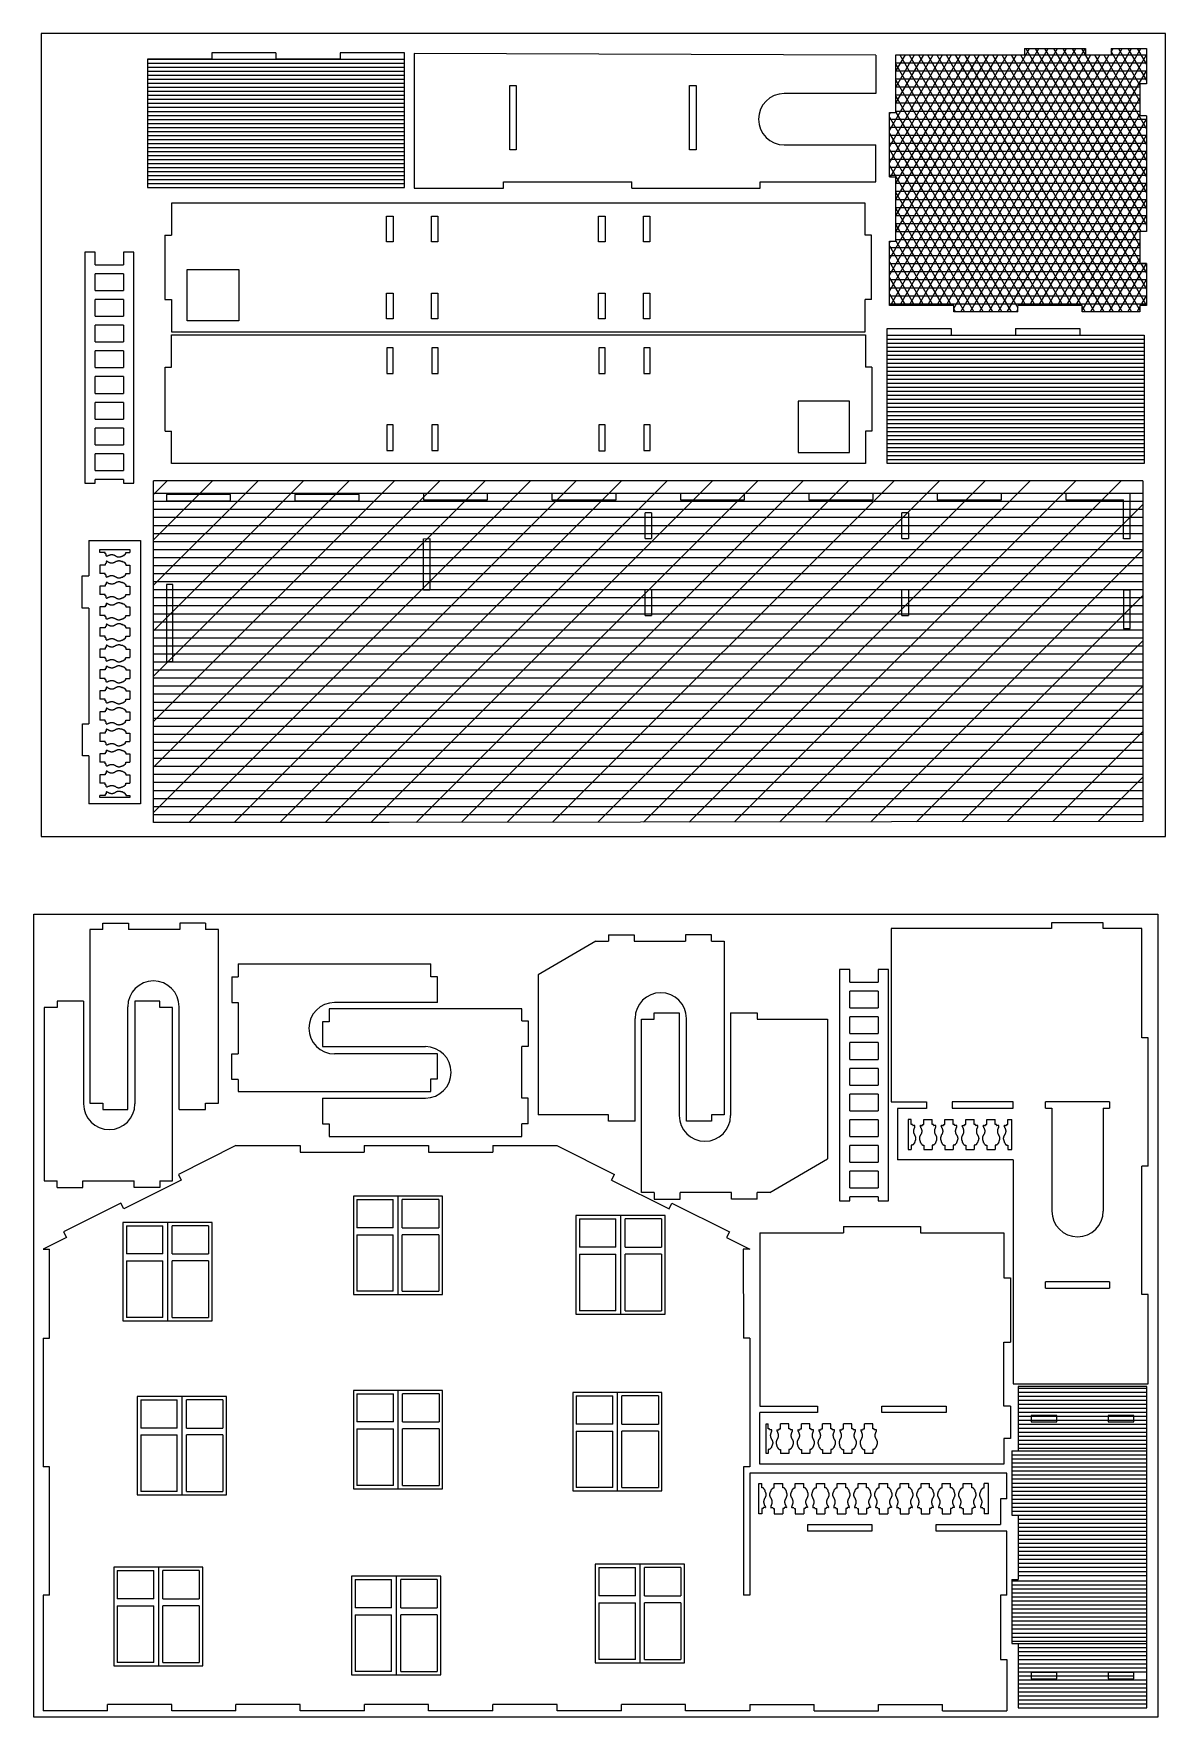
# Model space of a CAD drawing. Extents: x -442 to 263, y -399 to 649.
import ezdxf

# ---------------------------------------------------------------- set-up
doc = ezdxf.new("R2010")
doc.units = 0
doc.layers.get('0').update_dxf_attribs({"color": 1, "linetype": 'CONTINUOUS'})
doc.layers.add('1', color=2, linetype='CONTINUOUS')

msp = doc.modelspace()

# ---------------------------------------------------------------- linework, layer by layer
for p, q in [((174.9, 640.2), (212.9, 640.2)), ((174.9, 640.2), (174.9, 636.2)), ((212.9, 640.2), (212.9, 636.2)), ((228.9, 640.2), (250.9, 640.2)), ((228.9, 640.2), (228.9, 636.2)), ((250.9, 640.2), (250.9, 618.2)), ((-371.1, 633.5), (-371.1, 553.5)), ((-331.1, 633.5), (-371.1, 633.5)), ((-331.1, 637.5), (-331.1, 633.5)), ((-291.1, 637.5), (-331.1, 637.5)), ((-291.1, 637.5), (-291.1, 633.5)), ((-251.1, 633.5), (-291.1, 633.5)), ((-211.1, 637.5), (-251.1, 637.5)), ((-251.1, 637.5), (-251.1, 633.5)), ((-211.1, 553.5), (-211.1, 637.5)), ((-205, 637.1), (-205, 553.1)), ((82.5, 635.9), (-205, 637.1)), ((82.5, 635.9), (82.5, 612.1)), ((94.9, 600.2), (94.9, 636.2)), ((94.9, 636.2), (174.9, 636.2)), ((212.9, 636.2), (228.9, 636.2)), ((-145.5, 577.1), (-145.5, 617.1)), ((-145.5, 617.1), (-141.5, 617.1)), ((-141.5, 617.1), (-141.5, 577.1)), ((-33.5, 577.1), (-33.5, 617.1)), ((-33.5, 617.1), (-29.5, 617.1)), ((-29.5, 617.1), (-29.5, 577.1)), ((82.5, 612.1), (25.4, 612.1)), ((246.9, 618.2), (246.9, 598.2)), ((250.9, 618.2), (246.9, 618.2)), ((90.9, 600.2), (94.9, 600.2)), ((90.9, 560.2), (90.9, 600.2)), ((250.9, 598.2), (246.9, 598.2)), ((250.9, 598.2), (250.9, 558.2)), ((-141.5, 577.1), (-145.5, 577.1)), ((-29.5, 577.1), (-33.5, 577.1)), ((25.4, 580.1), (82.5, 580.1)), ((82.5, 557.1), (82.5, 580.1)), ((-149.5, 553.1), (-149.5, 557.1)), ((-149.5, 557.1), (-69.5, 557.1)), ((-69.5, 553.1), (-69.5, 557.1)), ((10.5, 553.1), (10.5, 557.1)), ((10.5, 557.1), (82.5, 557.1)), ((90.9, 560.2), (94.9, 560.2)), ((94.9, 520.2), (94.9, 560.2)), ((250.9, 558.2), (250.9, 526.2)), ((-371.1, 553.5), (-211.1, 553.5)), ((-205, 553.1), (-149.5, 553.1)), ((-69.5, 553.1), (10.5, 553.1)), ((75.8, 543.8), (-356.2, 543.8)), ((-356.2, 543.8), (-356.2, 523.8)), ((-222.2, 535.8), (-218.2, 535.8)), ((-222.2, 519.8), (-222.2, 535.8)), ((-218.2, 535.8), (-218.2, 519.8)), ((-194.2, 535.7), (-190.2, 535.7)), ((-194.2, 519.7), (-194.2, 535.7)), ((-190.2, 535.7), (-190.2, 519.7)), ((-90.2, 535.8), (-86.2, 535.8)), ((-90.2, 519.8), (-90.2, 535.8)), ((-86.2, 535.8), (-86.2, 519.8)), ((-62.2, 535.8), (-58.2, 535.8)), ((-62.2, 519.8), (-62.2, 535.8)), ((-58.2, 535.8), (-58.2, 519.8)), ((75.8, 523.8), (75.8, 543.8)), ((246.9, 526.2), (246.9, 506.2)), ((250.9, 526.2), (246.9, 526.2)), ((-360.2, 523.8), (-356.2, 523.8)), ((-360.2, 523.8), (-360.2, 483.8)), ((-218.2, 519.8), (-222.2, 519.8)), ((-190.2, 519.7), (-194.2, 519.7)), ((-86.2, 519.8), (-90.2, 519.8)), ((-58.2, 519.8), (-62.2, 519.8)), ((79.8, 523.8), (75.8, 523.8)), ((79.8, 483.8), (79.8, 523.8)), ((90.9, 520.2), (94.9, 520.2)), ((90.9, 480.2), (90.9, 520.2)), ((-410, 513.4), (-410, 369.4)), ((-403.6, 513.4), (-410, 513.4)), ((-403.6, 505.4), (-403.6, 513.4)), ((-403.6, 505.4), (-386, 505.4)), ((-379.6, 513.4), (-386, 513.4)), ((-386, 513.4), (-386, 505.4)), ((-379.6, 369.4), (-379.6, 513.4)), ((250.9, 506.2), (246.9, 506.2)), ((250.9, 506.2), (250.9, 480.2)), ((-386, 499.8), (-403.6, 499.8)), ((-403.6, 489.4), (-403.6, 499.8)), ((-386, 499.8), (-386, 489.4)), ((-346.3, 470.6), (-346.3, 502.6)), ((-346.3, 502.6), (-314.3, 502.6)), ((-314.3, 502.6), (-314.3, 470.6)), ((-403.6, 489.4), (-386, 489.4)), ((-386, 483.8), (-403.6, 483.8)), ((-403.6, 473.4), (-403.6, 483.8)), ((-386, 483.8), (-386, 473.4)), ((-360.2, 483.8), (-356.2, 483.8)), ((-356.2, 483.8), (-356.2, 463.8)), ((-222.2, 487.8), (-218.2, 487.8)), ((-222.2, 471.8), (-222.2, 487.8)), ((-218.2, 487.8), (-218.2, 471.8)), ((-194.2, 487.7), (-190.2, 487.7)), ((-194.2, 471.7), (-194.2, 487.7)), ((-190.2, 487.7), (-190.2, 471.7)), ((-90.2, 487.8), (-86.2, 487.8)), ((-90.2, 471.8), (-90.2, 487.8)), ((-86.2, 487.8), (-86.2, 471.8)), ((-62.2, 487.8), (-58.2, 487.8)), ((-62.2, 471.8), (-62.2, 487.8)), ((-58.2, 487.8), (-58.2, 471.8)), ((75.8, 463.8), (75.8, 483.8)), ((79.8, 483.8), (75.8, 483.8)), ((-403.6, 473.4), (-386, 473.4)), ((-218.2, 471.8), (-222.2, 471.8)), ((-86.2, 471.8), (-90.2, 471.8)), ((-58.2, 471.8), (-62.2, 471.8)), ((130.9, 480.2), (90.9, 480.2)), ((130.9, 476.2), (130.9, 480.2)), ((170.9, 476.2), (130.9, 476.2)), ((210.9, 480.2), (170.9, 480.2)), ((170.9, 476.2), (170.9, 480.2)), ((210.9, 476.2), (210.9, 480.2)), ((246.9, 476.2), (210.9, 476.2)), ((246.9, 480.2), (246.9, 476.2)), ((250.9, 480.2), (246.9, 480.2)), ((-386, 467.8), (-403.6, 467.8)), ((-403.6, 457.4), (-403.6, 467.8)), ((-386, 467.8), (-386, 457.4)), ((-356.2, 463.8), (75.8, 463.8)), ((-356.1, 461.8), (75.9, 461.8)), ((-356.1, 441.8), (-356.1, 461.8)), ((-314.3, 470.6), (-346.3, 470.6)), ((-190.2, 471.7), (-194.2, 471.7)), ((75.9, 461.8), (75.9, 441.8)), ((89.4, 465.7), (129.4, 465.7)), ((89.4, 381.7), (89.4, 465.7)), ((129.4, 465.7), (129.4, 461.7)), ((129.4, 461.7), (169.4, 461.7)), ((169.4, 465.7), (209.4, 465.7)), ((169.4, 465.7), (169.4, 461.7)), ((209.4, 465.7), (209.4, 461.7)), ((209.4, 461.7), (249.4, 461.7)), ((249.4, 461.7), (249.4, 381.7)), ((-403.6, 457.4), (-386, 457.4)), ((-386, 451.8), (-403.6, 451.8)), ((-403.6, 441.4), (-403.6, 451.8)), ((-386, 451.8), (-386, 441.4)), ((-218.1, 453.8), (-222.1, 453.8)), ((-222.1, 453.8), (-222.1, 437.8)), ((-218.1, 437.8), (-218.1, 453.8)), ((-194.1, 453.8), (-194.1, 437.8)), ((-190.1, 453.8), (-194.1, 453.8)), ((-190.1, 437.8), (-190.1, 453.8)), ((-90.1, 453.7), (-90.1, 437.7)), ((-86.1, 453.7), (-90.1, 453.7)), ((-86.1, 437.7), (-86.1, 453.7)), ((-58.1, 453.8), (-62.1, 453.8)), ((-62.1, 453.8), (-62.1, 437.8)), ((-58.1, 437.8), (-58.1, 453.8)), ((-403.6, 441.4), (-386, 441.4)), ((-360.1, 401.8), (-360.1, 441.8)), ((-360.1, 441.8), (-356.1, 441.8)), ((79.9, 441.8), (75.9, 441.8)), ((79.9, 441.8), (79.9, 401.8)), ((-386, 435.8), (-403.6, 435.8)), ((-403.6, 425.4), (-403.6, 435.8)), ((-386, 435.8), (-386, 425.4)), ((-222.1, 437.8), (-218.1, 437.8)), ((-194.1, 437.8), (-190.1, 437.8)), ((-90.1, 437.7), (-86.1, 437.7)), ((-62.1, 437.8), (-58.1, 437.8)), ((-403.6, 425.4), (-386, 425.4)), ((-386, 419.8), (-403.6, 419.8)), ((-403.6, 409.4), (-403.6, 419.8)), ((-386, 419.8), (-386, 409.4)), ((66.1, 420.6), (34.1, 420.6)), ((34.1, 420.6), (34.1, 388.6)), ((66.1, 388.6), (66.1, 420.6)), ((-403.6, 409.4), (-386, 409.4)), ((-386, 403.8), (-403.6, 403.8)), ((-403.6, 393.4), (-403.6, 403.8)), ((-386, 403.8), (-386, 393.4)), ((-360.1, 401.8), (-356.1, 401.8)), ((-356.1, 381.8), (-356.1, 401.8)), ((-222.1, 405.8), (-222.1, 389.8)), ((-218.1, 405.8), (-222.1, 405.8)), ((-218.1, 389.8), (-218.1, 405.8)), ((-194.1, 405.8), (-194.1, 389.8)), ((-190.1, 405.8), (-194.1, 405.8)), ((-190.1, 389.8), (-190.1, 405.8)), ((-86.1, 405.7), (-90.1, 405.7)), ((-90.1, 405.7), (-90.1, 389.7)), ((-86.1, 389.7), (-86.1, 405.7)), ((-58.1, 405.8), (-62.1, 405.8)), ((-62.1, 405.8), (-62.1, 389.8)), ((-58.1, 389.8), (-58.1, 405.8)), ((79.9, 401.8), (75.9, 401.8)), ((75.9, 401.8), (75.9, 381.8)), ((-403.6, 393.4), (-386, 393.4)), ((-222.1, 389.8), (-218.1, 389.8)), ((-194.1, 389.8), (-190.1, 389.8)), ((-90.1, 389.7), (-86.1, 389.7)), ((-62.1, 389.8), (-58.1, 389.8)), ((34.1, 388.6), (66.1, 388.6)), ((-386, 387.8), (-403.6, 387.8)), ((-403.6, 377.4), (-403.6, 387.8)), ((-386, 387.8), (-386, 377.4)), ((75.9, 381.8), (-356.1, 381.8)), ((249.4, 381.7), (89.4, 381.7)), ((-410, 369.4), (-403.6, 369.4)), ((-403.6, 377.4), (-386, 377.4)), ((-386, 371.8), (-403.6, 371.8)), ((-403.6, 369.4), (-403.6, 371.8)), ((-386, 371.8), (-386, 369.4)), ((-386, 369.4), (-379.6, 369.4)), ((248.7, 371), (-367.3, 371)), ((-367.3, 158.2), (-367.3, 371)), ((248.7, 371), (248.7, 158.8)), ((-359.3, 362.4), (-359.3, 358.4)), ((-319.3, 362.4), (-359.3, 362.4)), ((-359.3, 358.4), (-319.3, 358.4)), ((-319.3, 358.4), (-319.3, 362.4)), ((-279.3, 362.4), (-279.3, 358.4)), ((-239.3, 362.4), (-279.3, 362.4)), ((-279.3, 358.4), (-239.3, 358.4)), ((-239.3, 358.4), (-239.3, 362.4)), ((-159.3, 363), (-199.3, 363)), ((-199.3, 363), (-199.3, 359)), ((-199.3, 359), (-159.3, 359)), ((-159.3, 359), (-159.3, 363)), ((-79.3, 363), (-119.3, 363)), ((-119.3, 363), (-119.3, 359)), ((-119.3, 359), (-79.3, 359)), ((-79.3, 359), (-79.3, 363)), ((-39.3, 363), (-39.3, 359)), ((0.7, 363), (-39.3, 363)), ((-39.3, 359), (0.7, 359)), ((0.7, 359), (0.7, 363)), ((40.7, 363), (40.7, 359)), ((80.7, 363), (40.7, 363)), ((40.7, 359), (80.7, 359)), ((80.7, 359), (80.7, 363)), ((160.7, 363), (120.7, 363)), ((120.7, 363), (120.7, 359)), ((120.7, 359), (160.7, 359)), ((160.7, 359), (160.7, 363)), ((240.7, 363), (200.7, 363)), ((200.7, 363), (200.7, 359)), ((200.7, 359), (236.7, 359)), ((236.7, 334.9), (236.7, 359)), ((240.7, 334.9), (240.7, 363)), ((-61.3, 335), (-61.3, 351)), ((-57.3, 351), (-61.3, 351)), ((-57.3, 351), (-57.3, 335)), ((98.7, 335), (98.7, 351)), ((102.7, 351), (98.7, 351)), ((102.7, 351), (102.7, 335)), ((-407.5, 333.7), (-407.5, 311.7)), ((-407.5, 333.7), (-375.5, 333.7)), ((-400.7, 326.3), (-400.7, 328.2)), ((-400.7, 328.2), (-382, 328.2)), ((-397.5, 326.3), (-400.7, 326.3)), ((-397.5, 325.5), (-397.5, 326.3)), ((-397.1, 325.5), (-397.5, 325.5)), ((-396.9, 324.2), (-396.9, 325.3)), ((-385.2, 325), (-385.1, 325)), ((-384.9, 325.5), (-384.6, 325.5)), ((-384.9, 325.3), (-384.9, 325.5)), ((-384.6, 326.3), (-382, 326.3)), ((-384.6, 325.5), (-384.6, 326.3)), ((-382, 328.2), (-382, 326.3)), ((-375.5, 333.7), (-375.5, 169.7)), ((-199.3, 334.9), (-195.3, 335)), ((-199.3, 302.8), (-199.3, 334.9)), ((-195.3, 335), (-195.3, 302.9)), ((-61.3, 335), (-57.3, 335)), ((98.7, 335), (102.7, 335)), ((240.7, 334.9), (236.7, 334.9)), ((-400.7, 318.5), (-400.7, 313.3)), ((-397.5, 318.5), (-400.7, 318.5)), ((-397.5, 319.3), (-397.5, 318.5)), ((-397.1, 319.3), (-397.5, 319.3)), ((-396.9, 320.6), (-396.9, 319.6)), ((-396.5, 324.1), (-396.7, 324.1)), ((-396.5, 320.8), (-396.7, 320.8)), ((-387, 324.1), (-386.6, 324.1)), ((-387, 320.7), (-386.6, 320.7)), ((-386.1, 324.4), (-385.8, 324.4)), ((-386.1, 320.4), (-385.8, 320.4)), ((-385.4, 324.8), (-385.4, 324.8)), ((-385.4, 320.1), (-385.4, 320)), ((-385.2, 319.8), (-385.1, 319.8)), ((-384.9, 319.6), (-384.9, 319.3)), ((-384.9, 319.3), (-384.6, 319.3)), ((-384.6, 319.3), (-384.6, 318.5)), ((-384.6, 318.5), (-382, 318.5)), ((-382, 318.5), (-382, 313.3)), ((-411.7, 311.7), (-407.5, 311.7)), ((-411.7, 291.7), (-411.7, 311.7)), ((-397.5, 313.3), (-400.7, 313.3)), ((-400.7, 305.4), (-400.7, 300.2)), ((-397.5, 305.4), (-400.7, 305.4)), ((-397.5, 312.4), (-397.5, 313.3)), ((-397.1, 312.4), (-397.5, 312.4)), ((-397.5, 306.3), (-397.5, 305.4)), ((-397.1, 306.3), (-397.5, 306.3)), ((-396.9, 311.2), (-396.9, 312.2)), ((-396.9, 307.5), (-396.9, 306.5)), ((-396.5, 311), (-396.7, 311)), ((-396.5, 307.7), (-396.7, 307.7)), ((-387, 311), (-386.6, 311)), ((-387, 307.7), (-386.6, 307.7)), ((-386.1, 311.3), (-385.8, 311.3)), ((-386.1, 307.4), (-385.8, 307.4)), ((-385.4, 311.7), (-385.4, 311.7)), ((-385.4, 307), (-385.4, 307)), ((-385.2, 312), (-385.1, 312)), ((-385.2, 306.7), (-385.1, 306.7)), ((-384.9, 312.4), (-384.6, 312.4)), ((-384.9, 312.2), (-384.9, 312.4)), ((-384.9, 306.5), (-384.9, 306.3)), ((-384.9, 306.3), (-384.6, 306.3)), ((-384.6, 313.3), (-382, 313.3)), ((-384.6, 312.4), (-384.6, 313.3)), ((-384.6, 306.3), (-384.6, 305.4)), ((-384.6, 305.4), (-382, 305.4)), ((-382, 305.4), (-382, 300.2)), ((-355.3, 306.4), (-359.3, 306.4)), ((-359.3, 306.4), (-359.3, 258.4)), ((-355.3, 258.4), (-355.3, 306.4)), ((-397.5, 300.2), (-400.7, 300.2)), ((-397.5, 299.4), (-397.5, 300.2)), ((-397.1, 299.4), (-397.5, 299.4)), ((-396.9, 298.1), (-396.9, 299.1)), ((-396.9, 294.5), (-396.9, 293.4)), ((-396.5, 297.9), (-396.7, 297.9)), ((-396.5, 294.6), (-396.7, 294.6)), ((-387, 298), (-386.6, 298)), ((-387, 294.6), (-386.6, 294.6)), ((-386.1, 298.3), (-385.8, 298.3)), ((-386.1, 294.3), (-385.8, 294.3)), ((-385.4, 298.6), (-385.4, 298.7)), ((-385.4, 293.9), (-385.4, 293.9)), ((-385.2, 298.9), (-385.1, 298.9)), ((-385.2, 293.7), (-385.1, 293.7)), ((-384.9, 299.4), (-384.6, 299.4)), ((-384.9, 299.1), (-384.9, 299.4)), ((-384.6, 300.2), (-382, 300.2)), ((-384.6, 299.4), (-384.6, 300.2)), ((-195.3, 302.9), (-199.3, 302.8)), ((-61.3, 287), (-61.3, 303)), ((-57.3, 303), (-61.3, 303)), ((-57.3, 303), (-57.3, 287)), ((102.7, 303), (98.7, 303)), ((98.7, 287), (98.7, 303)), ((102.7, 303), (102.7, 287)), ((236.7, 302.9), (236.7, 278.9)), ((240.7, 302.9), (236.7, 302.9)), ((240.7, 278.9), (240.7, 302.9)), ((-407.5, 291.7), (-411.7, 291.7)), ((-407.5, 291.7), (-407.5, 219.7)), ((-400.7, 292.4), (-400.7, 287.1)), ((-397.5, 292.4), (-400.7, 292.4)), ((-397.5, 287.1), (-400.7, 287.1)), ((-397.5, 293.2), (-397.5, 292.4)), ((-397.1, 293.2), (-397.5, 293.2)), ((-397.5, 286.3), (-397.5, 287.1)), ((-397.1, 286.3), (-397.5, 286.3)), ((-396.9, 285), (-396.9, 286.1)), ((-396.5, 284.9), (-396.7, 284.9)), ((-387, 284.9), (-386.6, 284.9)), ((-386.1, 285.2), (-385.8, 285.2)), ((-385.4, 285.6), (-385.4, 285.6)), ((-385.2, 285.8), (-385.1, 285.8)), ((-384.9, 293.4), (-384.9, 293.2)), ((-384.9, 293.2), (-384.6, 293.2)), ((-384.9, 286.3), (-384.6, 286.3)), ((-384.9, 286.1), (-384.9, 286.3)), ((-384.6, 293.2), (-384.6, 292.4)), ((-384.6, 292.4), (-382, 292.4)), ((-384.6, 287.1), (-382, 287.1)), ((-384.6, 286.3), (-384.6, 287.1)), ((-382, 292.4), (-382, 287.1)), ((-61.3, 287), (-57.3, 287)), ((98.7, 287), (102.7, 287)), ((-400.7, 279.3), (-400.7, 274.1)), ((-397.5, 279.3), (-400.7, 279.3)), ((-397.5, 274.1), (-400.7, 274.1)), ((-397.5, 280.1), (-397.5, 279.3)), ((-397.1, 280.1), (-397.5, 280.1)), ((-397.5, 273.2), (-397.5, 274.1)), ((-397.1, 273.2), (-397.5, 273.2)), ((-396.9, 281.4), (-396.9, 280.4)), ((-396.9, 272), (-396.9, 273)), ((-396.5, 281.6), (-396.7, 281.6)), ((-387, 281.5), (-386.6, 281.5)), ((-386.1, 281.2), (-385.8, 281.2)), ((-385.4, 280.8), (-385.4, 280.8)), ((-385.2, 280.6), (-385.1, 280.6)), ((-385.2, 272.7), (-385.1, 272.7)), ((-384.9, 280.4), (-384.9, 280.1)), ((-384.9, 280.1), (-384.6, 280.1)), ((-384.9, 273.2), (-384.6, 273.2)), ((-384.9, 273), (-384.9, 273.2)), ((-384.6, 280.1), (-384.6, 279.3)), ((-384.6, 279.3), (-382, 279.3)), ((-384.6, 274.1), (-382, 274.1)), ((-384.6, 273.2), (-384.6, 274.1)), ((-382, 279.3), (-382, 274.1)), ((236.7, 278.9), (240.7, 278.9)), ((-400.7, 266.2), (-400.7, 261)), ((-397.5, 266.2), (-400.7, 266.2)), ((-397.5, 267.1), (-397.5, 266.2)), ((-397.1, 267.1), (-397.5, 267.1)), ((-396.9, 268.3), (-396.9, 267.3)), ((-396.5, 271.8), (-396.7, 271.8)), ((-396.5, 268.5), (-396.7, 268.5)), ((-387, 271.8), (-386.6, 271.8)), ((-387, 268.5), (-386.6, 268.5)), ((-386.1, 272.1), (-385.8, 272.1)), ((-386.1, 268.1), (-385.8, 268.1)), ((-385.4, 272.5), (-385.4, 272.5)), ((-385.4, 267.8), (-385.4, 267.7)), ((-385.2, 267.5), (-385.1, 267.5)), ((-384.9, 267.3), (-384.9, 267.1)), ((-384.9, 267.1), (-384.6, 267.1)), ((-384.6, 267.1), (-384.6, 266.2)), ((-384.6, 266.2), (-382, 266.2)), ((-382, 266.2), (-382, 261)), ((-397.5, 261), (-400.7, 261)), ((-400.7, 253.2), (-400.7, 247.9)), ((-397.5, 253.2), (-400.7, 253.2)), ((-397.5, 260.2), (-397.5, 261)), ((-397.1, 260.2), (-397.5, 260.2)), ((-397.5, 254), (-397.5, 253.2)), ((-397.1, 254), (-397.5, 254)), ((-396.9, 258.9), (-396.9, 259.9)), ((-396.9, 255.3), (-396.9, 254.2)), ((-396.5, 258.7), (-396.7, 258.7)), ((-396.5, 255.4), (-396.7, 255.4)), ((-387, 258.8), (-386.6, 258.8)), ((-387, 255.4), (-386.6, 255.4)), ((-386.1, 259.1), (-385.8, 259.1)), ((-386.1, 255.1), (-385.8, 255.1)), ((-385.4, 259.4), (-385.4, 259.5)), ((-385.4, 254.7), (-385.4, 254.7)), ((-385.2, 259.7), (-385.1, 259.7)), ((-385.2, 254.5), (-385.1, 254.5)), ((-384.9, 260.2), (-384.6, 260.2)), ((-384.9, 259.9), (-384.9, 260.2)), ((-384.9, 254.2), (-384.9, 254)), ((-384.9, 254), (-384.6, 254)), ((-384.6, 261), (-382, 261)), ((-384.6, 260.2), (-384.6, 261)), ((-384.6, 254), (-384.6, 253.2)), ((-384.6, 253.2), (-382, 253.2)), ((-382, 253.2), (-382, 247.9)), ((-359.3, 258.4), (-355.3, 258.4)), ((-397.5, 247.9), (-400.7, 247.9)), ((-397.5, 247.1), (-397.5, 247.9)), ((-397.1, 247.1), (-397.5, 247.1)), ((-396.9, 245.8), (-396.9, 246.8)), ((-396.9, 242.2), (-396.9, 241.2)), ((-396.5, 245.7), (-396.7, 245.7)), ((-396.5, 242.3), (-396.7, 242.3)), ((-387, 245.7), (-386.6, 245.7)), ((-387, 242.3), (-386.6, 242.3)), ((-386.1, 246), (-385.8, 246)), ((-386.1, 242), (-385.8, 242)), ((-385.4, 246.4), (-385.4, 246.4)), ((-385.4, 241.6), (-385.4, 241.6)), ((-385.2, 246.6), (-385.1, 246.6)), ((-385.2, 241.4), (-385.1, 241.4)), ((-384.9, 247.1), (-384.6, 247.1)), ((-384.9, 246.9), (-384.9, 247.1)), ((-384.9, 241.2), (-384.9, 240.9)), ((-384.6, 247.9), (-382, 247.9)), ((-384.6, 247.1), (-384.6, 247.9)), ((-400.7, 240.1), (-400.7, 234.9)), ((-397.5, 240.1), (-400.7, 240.1)), ((-397.5, 234.9), (-400.7, 234.9)), ((-397.5, 240.9), (-397.5, 240.1)), ((-397.1, 240.9), (-397.5, 240.9)), ((-397.5, 234), (-397.5, 234.9)), ((-397.1, 234), (-397.5, 234)), ((-396.9, 232.8), (-396.9, 233.8)), ((-396.5, 232.6), (-396.7, 232.6)), ((-387, 232.6), (-386.6, 232.6)), ((-386.1, 232.9), (-385.8, 232.9)), ((-385.4, 233.3), (-385.4, 233.3)), ((-385.2, 233.5), (-385.1, 233.5)), ((-384.9, 240.9), (-384.6, 240.9)), ((-384.9, 234), (-384.6, 234)), ((-384.9, 233.8), (-384.9, 234)), ((-384.6, 240.9), (-384.6, 240.1)), ((-384.6, 240.1), (-382, 240.1)), ((-384.6, 234.9), (-382, 234.9)), ((-384.6, 234), (-384.6, 234.9)), ((-382, 240.1), (-382, 234.9)), ((-400.7, 227), (-400.7, 221.8)), ((-397.5, 227), (-400.7, 227)), ((-397.5, 221.8), (-400.7, 221.8)), ((-397.5, 227.9), (-397.5, 227)), ((-397.1, 227.9), (-397.5, 227.9)), ((-397.5, 221), (-397.5, 221.8)), ((-397.1, 221), (-397.5, 221)), ((-396.9, 229.1), (-396.9, 228.1)), ((-396.9, 219.7), (-396.9, 220.7)), ((-396.5, 229.3), (-396.7, 229.3)), ((-387, 229.3), (-386.6, 229.3)), ((-386.1, 228.9), (-385.8, 228.9)), ((-385.4, 228.6), (-385.4, 228.5)), ((-385.4, 220.2), (-385.4, 220.3)), ((-385.2, 228.3), (-385.1, 228.3)), ((-385.2, 220.5), (-385.1, 220.5)), ((-384.9, 228.1), (-384.9, 227.9)), ((-384.9, 227.9), (-384.6, 227.9)), ((-384.9, 221), (-384.6, 221)), ((-384.9, 220.7), (-384.9, 221)), ((-384.6, 227.9), (-384.6, 227)), ((-384.6, 227), (-382, 227)), ((-384.6, 221.8), (-382, 221.8)), ((-384.6, 221), (-384.6, 221.8)), ((-382, 227), (-382, 221.8)), ((-411.5, 219.7), (-407.5, 219.7)), ((-411.5, 199.7), (-411.5, 219.7)), ((-400.7, 213.9), (-400.7, 208.7)), ((-397.5, 213.9), (-400.7, 213.9)), ((-397.5, 214.8), (-397.5, 213.9)), ((-397.1, 214.8), (-397.5, 214.8)), ((-396.9, 216.1), (-396.9, 215)), ((-396.5, 219.5), (-396.7, 219.5)), ((-396.5, 216.2), (-396.7, 216.2)), ((-387, 219.5), (-386.6, 219.5)), ((-387, 216.2), (-386.6, 216.2)), ((-386.1, 219.9), (-385.8, 219.9)), ((-386.1, 215.9), (-385.8, 215.9)), ((-385.4, 215.5), (-385.4, 215.5)), ((-385.2, 215.3), (-385.1, 215.3)), ((-384.9, 215), (-384.9, 214.8)), ((-384.9, 214.8), (-384.6, 214.8)), ((-384.6, 214.8), (-384.6, 213.9)), ((-384.6, 213.9), (-382, 213.9)), ((-382, 213.9), (-382, 208.7)), ((-407.5, 199.7), (-411.5, 199.7)), ((-407.5, 199.7), (-407.5, 169.7)), ((-397.5, 208.7), (-400.7, 208.7)), ((-400.7, 200.9), (-400.7, 195.7)), ((-397.5, 200.9), (-400.7, 200.9)), ((-397.5, 207.9), (-397.5, 208.7)), ((-397.1, 207.9), (-397.5, 207.9)), ((-397.5, 201.7), (-397.5, 200.9)), ((-397.1, 201.7), (-397.5, 201.7)), ((-396.9, 206.6), (-396.9, 207.6)), ((-396.9, 203), (-396.9, 202)), ((-396.5, 206.5), (-396.7, 206.5)), ((-396.5, 203.1), (-396.7, 203.1)), ((-387, 206.5), (-386.6, 206.5)), ((-387, 203.1), (-386.6, 203.1)), ((-386.1, 206.8), (-385.8, 206.8)), ((-386.1, 202.8), (-385.8, 202.8)), ((-385.4, 207.2), (-385.4, 207.2)), ((-385.4, 202.4), (-385.4, 202.4)), ((-385.2, 207.4), (-385.1, 207.4)), ((-385.2, 202.2), (-385.1, 202.2)), ((-384.9, 207.9), (-384.6, 207.9)), ((-384.9, 207.6), (-384.9, 207.9)), ((-384.9, 202), (-384.9, 201.7)), ((-384.9, 201.7), (-384.6, 201.7)), ((-384.6, 208.7), (-382, 208.7)), ((-384.6, 207.9), (-384.6, 208.7)), ((-384.6, 201.7), (-384.6, 200.9)), ((-384.6, 200.9), (-382, 200.9)), ((-382, 200.9), (-382, 195.7)), ((-397.5, 195.7), (-400.7, 195.7)), ((-397.5, 194.8), (-397.5, 195.7)), ((-397.1, 194.8), (-397.5, 194.8)), ((-396.9, 193.6), (-396.9, 194.6)), ((-396.9, 189.9), (-396.9, 188.9)), ((-396.5, 193.4), (-396.7, 193.4)), ((-396.5, 190.1), (-396.7, 190.1)), ((-387, 193.4), (-386.6, 193.4)), ((-387, 190.1), (-386.6, 190.1)), ((-386.1, 193.7), (-385.8, 193.7)), ((-386.1, 189.7), (-385.8, 189.7)), ((-385.4, 194.1), (-385.4, 194.1)), ((-385.4, 189.4), (-385.4, 189.3)), ((-385.2, 194.3), (-385.1, 194.3)), ((-385.2, 189.1), (-385.1, 189.1)), ((-384.9, 194.8), (-384.6, 194.8)), ((-384.9, 194.6), (-384.9, 194.8)), ((-384.9, 188.9), (-384.9, 188.7)), ((-384.6, 195.7), (-382, 195.7)), ((-384.6, 194.8), (-384.6, 195.7)), ((-400.7, 187.8), (-400.7, 182.6)), ((-397.5, 187.8), (-400.7, 187.8)), ((-397.5, 182.6), (-400.7, 182.6)), ((-397.5, 188.7), (-397.5, 187.8)), ((-397.1, 188.7), (-397.5, 188.7)), ((-397.5, 181.7), (-397.5, 182.6)), ((-397.1, 181.7), (-397.5, 181.7)), ((-396.9, 180.5), (-396.9, 181.5)), ((-396.5, 180.3), (-396.7, 180.3)), ((-387, 180.3), (-386.6, 180.3)), ((-386.1, 180.7), (-385.8, 180.7)), ((-385.4, 181), (-385.4, 181.1)), ((-385.2, 181.3), (-385.1, 181.3)), ((-384.9, 188.7), (-384.6, 188.7)), ((-384.9, 181.7), (-384.6, 181.7)), ((-384.9, 181.5), (-384.9, 181.7)), ((-384.6, 188.7), (-384.6, 187.8)), ((-384.6, 187.8), (-382, 187.8)), ((-384.6, 182.6), (-382, 182.6)), ((-384.6, 181.7), (-384.6, 182.6)), ((-382, 187.8), (-382, 182.6)), ((-375.5, 169.7), (-407.5, 169.7)), ((-400.7, 173.8), (-400.7, 175)), ((-397.5, 175), (-400.7, 175)), ((-382, 173.8), (-400.7, 173.8)), ((-397.5, 175.8), (-397.5, 175)), ((-397.1, 175.8), (-397.5, 175.8)), ((-396.9, 177.1), (-396.9, 176)), ((-396.5, 177.2), (-396.7, 177.2)), ((-387, 177.2), (-386.6, 177.2)), ((-386.1, 176.9), (-385.8, 176.9)), ((-385.4, 176.5), (-385.4, 176.5)), ((-385.2, 176.3), (-385.1, 176.3)), ((-384.9, 176), (-384.9, 175.8)), ((-384.9, 175.8), (-384.6, 175.8)), ((-384.6, 175.8), (-384.6, 175)), ((-384.6, 175), (-382, 175)), ((-382, 175), (-382, 173.8)), ((-220.5, 158.2), (-367.3, 158.2)), ((248.7, 158.8), (-220.5, 158.2)), ((-398.9, 91.5), (-398.9, 95.5)), ((-398.9, 95.5), (-382.9, 95.5)), ((-382.9, 95.5), (-382.9, 91.5)), ((-350.9, 95.5), (-350.9, 91.5)), ((-334.9, 95.5), (-350.9, 95.5)), ((-334.9, 95.5), (-334.9, 91.5)), ((191.9, 95.8), (191.9, 92.2)), ((224, 95.8), (191.9, 95.8)), ((224, 92.2), (224, 95.8)), ((-398.9, 91.5), (-406.9, 91.5)), ((-406.9, 91.5), (-406.9, -16.5)), ((-350.9, 91.5), (-382.9, 91.5)), ((-326.9, 91.5), (-334.9, 91.5)), ((-326.9, -16.5), (-326.9, 91.5)), ((-92, 84.2), (-84, 84.2)), ((-84, 88.2), (-68, 88.2)), ((-84, 88.2), (-84, 84.2)), ((-68, 88.2), (-68, 84.2)), ((-68, 84.2), (-36, 84.2)), ((-20, 88.2), (-36, 88.2)), ((-36, 88.2), (-36, 84.2)), ((-20, 84.2), (-20, 88.2)), ((-20, 84.2), (-12, 84.2)), ((-12, 84.2), (-12, -23.8)), ((92, 92.2), (92, -15.8)), ((191.9, 92.2), (92, 92.2)), ((248, 92.2), (224, 92.2)), ((248, 24.2), (248, 92.2)), ((-314.6, 70.1), (-314.6, 62.1)), ((-194.6, 62.1), (-194.6, 70.1)), ((66.3, 66.7), (59.9, 66.7)), ((59.9, 66.7), (59.9, -77.3)), ((66.3, 58.7), (66.3, 66.7)), ((90.3, 66.7), (83.9, 66.7)), ((83.9, 66.7), (83.9, 58.7)), ((90.3, -77.3), (90.3, 66.7)), ((-318.6, 62.1), (-314.6, 62.1)), ((-318.6, 62.1), (-318.6, 46.1)), ((-190.6, 62.1), (-194.6, 62.1)), ((-190.6, 46.1), (-190.6, 62.1)), ((66.3, 58.7), (83.9, 58.7)), ((66.3, 42.7), (66.3, 53.1)), ((83.9, 53.1), (66.3, 53.1)), ((83.9, 53.1), (83.9, 42.7)), ((-435.4, 43), (-435.4, -65)), ((-427.4, 43), (-435.4, 43)), ((-427.4, 47), (-427.4, 43)), ((-410.9, 47), (-427.4, 47)), ((-410.9, 47), (-410.9, -17)), ((-383.4, -20.5), (-383.4, 43.5)), ((-378.9, 47), (-378.9, -17)), ((-363.4, 47), (-378.9, 47)), ((-363.4, 43), (-363.4, 47)), ((-355.4, 43), (-363.4, 43)), ((-355.4, -65), (-355.4, 43)), ((-351.4, -20.5), (-351.4, 43.5)), ((-318.6, 46.1), (-314.6, 46.1)), ((-314.6, 46.1), (-314.6, 14.1)), ((-138, 42.1), (-258, 42.1)), ((-258, 42.1), (-258, 34.1)), ((-190.6, 46.1), (-254.6, 46.1)), ((-138, 34.6), (-138, 42.1)), ((66.3, 42.7), (83.9, 42.7)), ((-262, 34.1), (-262, 18.6)), ((-258, 34.1), (-262, 34.1)), ((-138, 34.6), (-134, 34.6)), ((-134, 34.6), (-134, 18.6)), ((-67.5, -27.8), (-67.5, 36.2)), ((-63.5, 35.7), (-55.5, 35.7)), ((-63.5, -72.3), (-63.5, 35.7)), ((-55.5, 39.7), (-40, 39.7)), ((-55.5, 35.7), (-55.5, 39.7)), ((-40, 39.7), (-40, -24.3)), ((-35.5, -27.8), (-35.5, 36.2)), ((-8, 39.7), (8.5, 39.7)), ((-8, 39.7), (-8, -24.3)), ((8.5, 39.7), (8.5, 35.7)), ((8.5, 35.7), (52.3, 35.7)), ((8.5, 35.7), (52.3, 35.7)), ((66.3, 26.7), (66.3, 37.1)), ((83.9, 37.1), (66.3, 37.1)), ((83.9, 37.1), (83.9, 26.7)), ((66.3, 26.7), (83.9, 26.7)), ((66.3, 10.7), (66.3, 21.1)), ((83.9, 21.1), (66.3, 21.1)), ((83.9, 21.1), (83.9, 10.7)), ((252, 24.2), (248, 24.2)), ((252, -55.8), (252, 24.2)), ((-318.6, 14.1), (-314.6, 14.1)), ((-318.6, -1.9), (-318.6, 14.1)), ((-262, 18.6), (-198, 18.6)), ((-190.6, 14.1), (-254.6, 14.1)), ((-190.6, -1.4), (-190.6, 14.1)), ((-134, 18.6), (-138, 18.6)), ((-138, -13.4), (-138, 18.6)), ((66.3, 10.7), (83.9, 10.7)), ((66.3, -5.3), (66.3, 5.1)), ((83.9, 5.1), (66.3, 5.1)), ((83.9, 5.1), (83.9, -5.3)), ((-314.6, -1.9), (-318.6, -1.9)), ((-314.6, -1.9), (-314.6, -9.4)), ((-314.6, -9.4), (-194.6, -9.4)), ((-194.6, -1.4), (-190.6, -1.4)), ((-194.6, -9.4), (-194.6, -1.4)), ((66.3, -5.3), (83.9, -5.3)), ((-406.9, -16.5), (-398.9, -16.5)), ((-398.9, -16.5), (-398.9, -20.5)), ((-398.9, -20.5), (-383.4, -20.5)), ((-351.4, -20.5), (-334.9, -20.5)), ((-334.9, -16.5), (-326.9, -16.5)), ((-334.9, -20.5), (-334.9, -16.5)), ((-262, -13.4), (-198, -13.4)), ((-262, -13.4), (-262, -29.4)), ((-134, -13.4), (-138, -13.4)), ((-134, -29.4), (-134, -13.4)), ((83.9, -10.9), (66.3, -10.9)), ((66.3, -21.3), (66.3, -10.9)), ((83.9, -10.9), (83.9, -21.3)), ((92, -15.8), (114, -15.8)), ((114, -19.9), (96, -19.9)), ((96, -19.9), (96, -51.9)), ((114, -15.8), (114, -19.9)), ((130, -15.8), (130, -19.8)), ((168, -15.8), (130, -15.8)), ((130, -19.8), (168, -19.8)), ((168, -19.8), (168, -15.8)), ((228, -15.8), (188, -15.8)), ((188, -19.8), (188, -15.8)), ((188, -19.8), (192, -19.8)), ((192, -19.8), (192, -83.8)), ((224, -19.8), (228, -19.8)), ((224, -19.8), (224, -83.8)), ((228, -15.8), (228, -19.8)), ((-262, -29.4), (-258, -29.4)), ((-258, -29.4), (-258, -37.4)), ((-134, -29.4), (-138, -29.4)), ((-138, -37.4), (-138, -29.4)), ((-84, -23.8), (-127.8, -23.8)), ((-84, -27.8), (-84, -23.8)), ((-67.5, -27.8), (-84, -27.8)), ((-20, -27.8), (-35.5, -27.8)), ((-20, -23.8), (-20, -27.8)), ((-12, -23.8), (-20, -23.8)), ((66.3, -21.3), (83.9, -21.3)), ((66.3, -37.3), (66.3, -26.9)), ((83.9, -26.9), (66.3, -26.9)), ((83.9, -26.9), (83.9, -37.3)), ((102.6, -26.7), (102.6, -45.4)), ((104.5, -26.7), (102.6, -26.7)), ((104.5, -29.9), (104.5, -26.7)), ((105.3, -29.9), (104.5, -29.9)), ((105.3, -30.3), (105.3, -29.9)), ((106.6, -30.5), (105.6, -30.5)), ((106.7, -30.9), (106.7, -30.7)), ((110.1, -30.9), (110.1, -30.7)), ((110.2, -30.5), (111.3, -30.5)), ((111.5, -30.3), (111.5, -29.9)), ((111.5, -29.9), (112.3, -29.9)), ((112.3, -29.9), (112.3, -26.7)), ((112.3, -26.7), (117.6, -26.7)), ((117.6, -29.9), (117.6, -26.7)), ((118.4, -29.9), (117.6, -29.9)), ((118.4, -30.3), (118.4, -29.9)), ((119.7, -30.5), (118.6, -30.5)), ((119.8, -30.9), (119.8, -30.7)), ((123.1, -30.9), (123.1, -30.7)), ((123.3, -30.5), (124.3, -30.5)), ((124.6, -30.3), (124.6, -29.9)), ((124.6, -29.9), (125.4, -29.9)), ((125.4, -29.9), (125.4, -26.7)), ((125.4, -26.7), (130.6, -26.7)), ((130.6, -29.9), (130.6, -26.7)), ((131.5, -29.9), (130.6, -29.9)), ((131.5, -30.3), (131.5, -29.9)), ((132.7, -30.5), (131.7, -30.5)), ((132.9, -30.9), (132.9, -30.7)), ((136.2, -30.9), (136.2, -30.7)), ((136.4, -30.5), (137.4, -30.5)), ((137.6, -30.3), (137.6, -29.9)), ((137.6, -29.9), (138.5, -29.9)), ((138.5, -29.9), (138.5, -26.7)), ((138.5, -26.7), (143.7, -26.7)), ((143.7, -29.9), (143.7, -26.7)), ((144.5, -29.9), (143.7, -29.9)), ((144.5, -30.3), (144.5, -29.9)), ((145.8, -30.5), (144.8, -30.5)), ((146, -30.9), (146, -30.7)), ((149.3, -30.9), (149.3, -30.7)), ((149.4, -30.5), (150.5, -30.5)), ((150.7, -30.3), (150.7, -29.9)), ((150.7, -29.9), (151.5, -29.9)), ((151.5, -29.9), (151.5, -26.7)), ((151.5, -26.7), (156.8, -26.7)), ((156.8, -29.9), (156.8, -26.7)), ((157.6, -29.9), (156.8, -29.9)), ((157.6, -30.3), (157.6, -29.9)), ((158.9, -30.5), (157.8, -30.5)), ((159, -30.9), (159, -30.7)), ((162.3, -30.9), (162.3, -30.7)), ((162.5, -30.5), (163.5, -30.5)), ((163.8, -30.3), (163.8, -29.9)), ((163.8, -29.9), (164.6, -29.9)), ((164.6, -29.9), (164.6, -26.7)), ((-258, -37.4), (-138, -37.4)), ((66.3, -37.3), (83.9, -37.3)), ((106.4, -41.3), (106.4, -41.5)), ((106.7, -40.4), (106.7, -40.8)), ((110.1, -40.4), (110.1, -40.8)), ((110.4, -41.3), (110.4, -41.5)), ((119.5, -41.3), (119.5, -41.5)), ((119.8, -40.4), (119.8, -40.8)), ((123.2, -40.4), (123.2, -40.8)), ((123.5, -41.3), (123.5, -41.5)), ((132.6, -41.3), (132.6, -41.5)), ((132.9, -40.4), (132.9, -40.8)), ((136.2, -40.4), (136.2, -40.8)), ((136.5, -41.3), (136.5, -41.5)), ((145.6, -41.3), (145.6, -41.5)), ((145.9, -40.4), (145.9, -40.8)), ((149.3, -40.4), (149.3, -40.8)), ((149.6, -41.3), (149.6, -41.5)), ((158.7, -41.3), (158.7, -41.5)), ((159, -40.4), (159, -40.8)), ((162.4, -40.4), (162.4, -40.8)), ((162.7, -41.3), (162.7, -41.5)), ((-316.1, -43), (-351.8, -60.9)), ((-316.1, -43), (-276.1, -43)), ((-276.1, -43), (-276.1, -47)), ((-276.1, -47), (-236.1, -47)), ((-236.1, -43), (-236.1, -47)), ((-236.1, -43), (-196.1, -43)), ((-196.1, -43), (-196.1, -47)), ((-196.1, -47), (-156.1, -47)), ((-156.1, -43), (-116.1, -43)), ((-156.1, -43), (-156.1, -47)), ((-116.1, -43), (-80.3, -60.9)), ((83.9, -42.9), (66.3, -42.9)), ((66.3, -53.3), (66.3, -42.9)), ((83.9, -42.9), (83.9, -53.3)), ((168, -51.9), (96, -51.9)), ((102.6, -45.4), (104.5, -45.4)), ((105.3, -42.8), (104.5, -42.8)), ((104.5, -42.8), (104.5, -45.4)), ((105.6, -42.5), (105.3, -42.5)), ((105.3, -42.5), (105.3, -42.8)), ((105.8, -42.2), (105.8, -42.3)), ((106, -41.9), (106, -41.9)), ((110.8, -41.9), (110.8, -41.9)), ((111, -42.2), (111, -42.3)), ((111.3, -42.5), (111.5, -42.5)), ((111.5, -42.5), (111.5, -42.8)), ((111.5, -42.8), (112.3, -42.8)), ((112.3, -42.8), (112.3, -45.4)), ((112.3, -45.4), (117.6, -45.4)), ((118.4, -42.8), (117.6, -42.8)), ((117.6, -42.8), (117.6, -45.4)), ((118.6, -42.5), (118.4, -42.5)), ((118.4, -42.5), (118.4, -42.8)), ((118.9, -42.2), (118.9, -42.3)), ((119.1, -41.9), (119.1, -41.9)), ((123.8, -41.9), (123.9, -41.9)), ((124.1, -42.2), (124.1, -42.3)), ((124.3, -42.5), (124.6, -42.5)), ((124.6, -42.5), (124.6, -42.8)), ((124.6, -42.8), (125.4, -42.8)), ((125.4, -42.8), (125.4, -45.4)), ((125.4, -45.4), (130.6, -45.4)), ((131.5, -42.8), (130.6, -42.8)), ((130.6, -42.8), (130.6, -45.4)), ((131.7, -42.5), (131.5, -42.5)), ((131.5, -42.5), (131.5, -42.8)), ((131.9, -42.2), (131.9, -42.3)), ((132.2, -41.9), (132.2, -41.9)), ((136.9, -41.9), (136.9, -41.9)), ((137.1, -42.2), (137.1, -42.3)), ((137.4, -42.5), (137.6, -42.5)), ((137.6, -42.5), (137.6, -42.8)), ((137.6, -42.8), (138.5, -42.8)), ((138.5, -42.8), (138.5, -45.4)), ((138.5, -45.4), (143.7, -45.4)), ((144.5, -42.8), (143.7, -42.8)), ((143.7, -42.8), (143.7, -45.4)), ((144.8, -42.5), (144.5, -42.5)), ((144.5, -42.5), (144.5, -42.8)), ((145, -42.2), (145, -42.3)), ((145.2, -41.9), (145.2, -41.9)), ((150, -41.9), (150, -41.9)), ((150.2, -42.2), (150.2, -42.3)), ((150.5, -42.5), (150.7, -42.5)), ((150.7, -42.5), (150.7, -42.8)), ((150.7, -42.8), (151.5, -42.8)), ((151.5, -42.8), (151.5, -45.4)), ((151.5, -45.4), (156.8, -45.4)), ((157.6, -42.8), (156.8, -42.8)), ((156.8, -42.8), (156.8, -45.4)), ((157.8, -42.5), (157.6, -42.5)), ((157.6, -42.5), (157.6, -42.8)), ((158.1, -42.2), (158.1, -42.3)), ((158.3, -41.9), (158.3, -41.9)), ((163, -41.9), (163.1, -41.9)), ((163.3, -42.2), (163.3, -42.3)), ((163.5, -42.5), (163.8, -42.5)), ((163.8, -42.5), (163.8, -42.8)), ((163.8, -42.8), (164.6, -42.8)), ((164.6, -42.8), (164.6, -45.4)), ((168, -51.9), (168, -191.4)), ((-351.8, -60.9), (-350.1, -64.5)), ((-82.1, -64.5), (-80.3, -60.9)), ((66.3, -53.3), (83.9, -53.3)), ((66.3, -69.3), (66.3, -58.9)), ((83.9, -58.9), (66.3, -58.9)), ((83.9, -58.9), (83.9, -69.3)), ((252, -55.8), (248, -55.8)), ((248, -135.8), (248, -55.8)), ((-435.4, -65), (-427.4, -65)), ((-427.4, -69), (-427.4, -65)), ((-427.4, -69), (-411.4, -69)), ((-411.4, -65), (-379.4, -65)), ((-411.4, -69), (-411.4, -65)), ((-350.1, -64.5), (-385.8, -82.4)), ((-379.4, -69), (-379.4, -65)), ((-363.4, -69), (-379.4, -69)), ((-363.4, -65), (-363.4, -69)), ((-363.4, -65), (-355.4, -65)), ((-82.1, -64.5), (-46.3, -82.4)), ((-55.5, -72.3), (-63.5, -72.3)), ((-55.5, -72.3), (-55.5, -76.3)), ((-39.5, -76.3), (-39.5, -72.3)), ((-7.5, -72.3), (-39.5, -72.3)), ((-7.5, -76.3), (-7.5, -72.3)), ((8.5, -76.3), (8.5, -72.3)), ((16.5, -72.3), (8.5, -72.3)), ((66.3, -69.3), (83.9, -69.3)), ((-387.6, -78.8), (-423.4, -96.7)), ((-385.8, -82.4), (-387.6, -78.8)), ((-240.8, -76.6), (-240.8, -94.2)), ((-240.8, -76.6), (-218, -76.6)), ((-218, -94.2), (-218, -76.6)), ((-212.4, -94.2), (-212.4, -76.6)), ((-189.6, -76.6), (-212.4, -76.6)), ((-55.5, -76.3), (-39.5, -76.3)), ((-46.3, -82.4), (-44.5, -78.8)), ((-44.5, -78.8), (-8.7, -96.7)), ((8.5, -76.3), (-7.5, -76.3)), ((59.9, -77.3), (66.3, -77.3)), ((66.3, -77.3), (66.3, -74.9)), ((83.9, -74.9), (66.3, -74.9)), ((83.9, -74.9), (83.9, -77.3)), ((83.9, -77.3), (90.3, -77.3)), ((-384.2, -92.9), (-361.5, -92.9)), ((-384.2, -92.9), (-384.2, -110.5)), ((-361.5, -110.5), (-361.5, -92.9)), ((-333.1, -92.9), (-355.8, -92.9)), ((-355.8, -110.5), (-355.8, -92.9)), ((-218, -94.2), (-240.8, -94.2)), ((-212.4, -94.2), (-189.6, -94.2)), ((-102.1, -88.7), (-79.4, -88.7)), ((-102.1, -88.7), (-102.1, -106.3)), ((-79.4, -106.3), (-79.4, -88.7)), ((-51, -88.7), (-73.7, -88.7)), ((-73.7, -106.3), (-73.7, -88.7)), ((62.2, -93.3), (62.2, -97.3)), ((62.2, -93.3), (110.2, -93.3)), ((110.2, -93.3), (110.2, -97.3)), ((-421.6, -100.3), (-436.1, -107.5)), ((-423.4, -96.7), (-421.6, -100.3)), ((-240.8, -98.5), (-218, -98.5)), ((-240.8, -98.5), (-240.8, -133.7)), ((-218, -133.7), (-218, -98.5)), ((-189.6, -98.5), (-212.4, -98.5)), ((-212.4, -133.7), (-212.4, -98.5)), ((-189.6, -98.5), (-189.6, -133.7)), ((-8.7, -96.7), (-10.5, -100.3)), ((-10.5, -100.3), (3.9, -107.5)), ((10.2, -97.3), (62.2, -97.3)), ((10.2, -97.3), (10.2, -205.3)), ((110.2, -97.3), (162.2, -97.3)), ((162.2, -97.3), (162.2, -125.3)), ((-436.1, -107.5), (-432.1, -107.5)), ((-432, -163), (-432.1, -107.5)), ((-361.5, -110.5), (-384.2, -110.5)), ((-384.2, -114.8), (-361.5, -114.8)), ((-384.2, -114.8), (-384.2, -150)), ((-361.5, -150), (-361.5, -114.8)), ((-355.8, -110.5), (-333.1, -110.5)), ((-333.1, -114.8), (-355.8, -114.8)), ((-355.8, -150), (-355.8, -114.8)), ((-333.1, -114.8), (-333.1, -150)), ((-79.4, -106.3), (-102.1, -106.3)), ((-102.1, -110.7), (-79.4, -110.7)), ((-102.1, -110.7), (-102.1, -145.9)), ((-79.4, -145.9), (-79.4, -110.7)), ((-73.7, -106.3), (-51, -106.3)), ((-51, -110.7), (-73.7, -110.7)), ((-73.7, -145.9), (-73.7, -110.7)), ((-51, -110.7), (-51, -145.9)), ((-0.1, -107.5), (0, -163)), ((3.9, -107.5), (-0.1, -107.5)), ((162.2, -125.3), (166.2, -125.3)), ((166.2, -125.3), (166.2, -165.3)), ((-218, -133.7), (-240.8, -133.7)), ((-212.4, -133.7), (-189.6, -133.7)), ((228, -127.8), (188, -127.8)), ((188, -131.8), (188, -127.8)), ((188, -131.8), (228, -131.8)), ((228, -127.8), (228, -131.8)), ((252, -135.8), (248, -135.8)), ((252, -191.4), (252, -135.8)), ((-79.4, -145.9), (-102.1, -145.9)), ((-73.7, -145.9), (-51, -145.9)), ((-361.5, -150), (-384.2, -150)), ((-355.8, -150), (-333.1, -150)), ((-436, -163), (-432, -163)), ((-436, -163), (-436, -243)), ((4, -163), (0, -163)), ((4, -163), (4, -243)), ((162.2, -205.3), (162.2, -165.3)), ((162.2, -165.3), (166.2, -165.3)), ((-240.7, -197.5), (-240.7, -215.1)), ((-240.7, -197.5), (-217.9, -197.5)), ((-217.9, -215.1), (-217.9, -197.5)), ((-212.3, -215.1), (-212.3, -197.5)), ((-189.5, -197.5), (-212.3, -197.5)), ((-104.1, -198.8), (-104.1, -216.4)), ((-104.1, -198.8), (-81.4, -198.8)), ((-81.4, -216.4), (-81.4, -198.8)), ((-75.7, -216.4), (-75.7, -198.8)), ((-53, -198.8), (-75.7, -198.8)), ((168, -191.4), (252, -191.4)), ((171.1, -193.1), (171.1, -233.1)), ((251.1, -193.1), (171.1, -193.1)), ((251.1, -393.1), (251.1, -193.1)), ((-375.2, -201.3), (-375.2, -218.9)), ((-375.2, -201.3), (-352.5, -201.3)), ((-352.5, -218.9), (-352.5, -201.3)), ((-346.8, -218.9), (-346.8, -201.3)), ((-324.1, -201.3), (-346.8, -201.3)), ((10.2, -205.3), (46.2, -205.3)), ((10.2, -241.3), (10.2, -209.3)), ((46.2, -209.3), (10.2, -209.3)), ((46.2, -205.3), (46.2, -209.3)), ((86.2, -205.3), (126.2, -205.3)), ((86.2, -209.3), (86.2, -205.3)), ((126.2, -209.3), (86.2, -209.3)), ((126.2, -205.3), (126.2, -209.3)), ((166.2, -205.3), (162.2, -205.3)), ((166.2, -205.3), (166.2, -225.3)), ((-352.5, -218.9), (-375.2, -218.9)), ((-346.8, -218.9), (-324.1, -218.9)), ((-217.9, -215.1), (-240.7, -215.1)), ((-240.7, -219.4), (-217.9, -219.4)), ((-240.7, -219.4), (-240.7, -254.6)), ((-217.9, -254.6), (-217.9, -219.4)), ((-212.3, -215.1), (-189.5, -215.1)), ((-189.5, -219.4), (-212.3, -219.4)), ((-212.3, -254.6), (-212.3, -219.4)), ((-189.5, -219.4), (-189.5, -254.6)), ((-81.4, -216.4), (-104.1, -216.4)), ((-75.7, -216.4), (-53, -216.4)), ((14.2, -234.8), (14.2, -216.2)), ((14.2, -216.2), (15.4, -216.2)), ((15.4, -219.4), (15.4, -216.2)), ((16.3, -219.4), (15.4, -219.4)), ((16.3, -219.7), (16.3, -219.4)), ((17.5, -219.9), (16.5, -219.9)), ((17.7, -220.3), (17.7, -220.1)), ((20.8, -220.3), (20.8, -220.1)), ((21, -219.9), (22, -219.9)), ((22.2, -219.4), (23.1, -219.4)), ((22.2, -219.7), (22.2, -219.4)), ((28.3, -216.2), (23.1, -216.2)), ((23.1, -219.4), (23.1, -216.2)), ((28.3, -219.4), (28.3, -216.2)), ((29.1, -219.4), (28.3, -219.4)), ((29.1, -219.7), (29.1, -219.4)), ((30.4, -219.9), (29.4, -219.9)), ((30.5, -220.3), (30.5, -220.1)), ((33.9, -220.3), (33.9, -220.1)), ((34, -219.9), (35, -219.9)), ((35.3, -219.4), (36.1, -219.4)), ((35.3, -219.7), (35.3, -219.4)), ((41.3, -216.2), (36.1, -216.2)), ((36.1, -219.4), (36.1, -216.2)), ((41.3, -219.4), (41.3, -216.2)), ((42.2, -219.4), (41.3, -219.4)), ((42.2, -219.7), (42.2, -219.4)), ((43.5, -219.9), (42.4, -219.9)), ((43.6, -220.3), (43.6, -220.1)), ((46.9, -220.3), (46.9, -220.1)), ((47.1, -219.9), (48.1, -219.9)), ((48.4, -219.4), (49.2, -219.4)), ((48.4, -219.7), (48.4, -219.4)), ((54.4, -216.2), (49.2, -216.2)), ((49.2, -219.4), (49.2, -216.2)), ((54.4, -219.4), (54.4, -216.2)), ((55.3, -219.4), (54.4, -219.4)), ((55.3, -219.7), (55.3, -219.4)), ((56.5, -219.9), (55.5, -219.9)), ((56.7, -220.3), (56.7, -220.1)), ((60, -220.3), (60, -220.1)), ((60.2, -219.9), (61.2, -219.9)), ((61.4, -219.4), (62.3, -219.4)), ((61.4, -219.7), (61.4, -219.4)), ((67.5, -216.2), (62.3, -216.2)), ((62.3, -219.4), (62.3, -216.2)), ((67.5, -219.4), (67.5, -216.2)), ((68.3, -219.4), (67.5, -219.4)), ((68.3, -219.7), (68.3, -219.4)), ((69.6, -219.9), (68.6, -219.9)), ((69.7, -220.3), (69.7, -220.1)), ((73.1, -220.3), (73.1, -220.1)), ((73.2, -219.9), (74.2, -219.9)), ((74.5, -219.4), (75.3, -219.4)), ((74.5, -219.7), (74.5, -219.4)), ((80.6, -216.2), (75.3, -216.2)), ((75.3, -219.4), (75.3, -216.2)), ((80.6, -219.4), (80.6, -216.2)), ((81.4, -219.4), (80.6, -219.4)), ((81.4, -219.7), (81.4, -219.4)), ((82.7, -219.9), (81.6, -219.9)), ((82.8, -220.3), (82.8, -220.1)), ((195.1, -211.1), (179.1, -211.1)), ((179.1, -211.1), (179.1, -215.1)), ((179.1, -215.1), (195.1, -215.1)), ((195.1, -215.1), (195.1, -211.1)), ((243.1, -211.1), (227.1, -211.1)), ((227.1, -211.1), (227.1, -215.1)), ((227.1, -215.1), (243.1, -215.1)), ((243.1, -215.1), (243.1, -211.1)), ((-375.2, -223.2), (-352.5, -223.2)), ((-375.2, -223.2), (-375.2, -258.4)), ((-352.5, -258.4), (-352.5, -223.2)), ((-324.1, -223.2), (-346.8, -223.2)), ((-346.8, -258.4), (-346.8, -223.2)), ((-324.1, -223.2), (-324.1, -258.4)), ((-104.1, -220.8), (-81.4, -220.8)), ((-104.1, -220.8), (-104.1, -256)), ((-81.4, -256), (-81.4, -220.8)), ((-53, -220.8), (-75.7, -220.8)), ((-75.7, -256), (-75.7, -220.8)), ((-53, -220.8), (-53, -256)), ((17.7, -229.9), (17.7, -230.2)), ((20.8, -229.9), (20.8, -230.2)), ((30.5, -229.9), (30.5, -230.2)), ((33.9, -229.9), (33.9, -230.2)), ((43.6, -229.9), (43.6, -230.2)), ((46.9, -229.9), (46.9, -230.2)), ((56.7, -229.9), (56.7, -230.2)), ((60, -229.9), (60, -230.2)), ((69.7, -229.9), (69.7, -230.2)), ((73.1, -229.9), (73.1, -230.2)), ((82.8, -229.9), (82.8, -230.2)), ((166.2, -225.3), (162.2, -225.3)), ((162.2, -225.3), (162.2, -241.3)), ((15.4, -234.8), (14.2, -234.8)), ((15.4, -232.2), (15.4, -234.8)), ((16.3, -232.2), (15.4, -232.2)), ((16.3, -232), (16.3, -232.2)), ((16.5, -232), (16.3, -232)), ((16.7, -231.6), (16.7, -231.7)), ((17, -231.4), (17, -231.4)), ((17.4, -230.8), (17.4, -231)), ((21.1, -230.8), (21.1, -231)), ((21.5, -231.4), (21.5, -231.4)), ((21.7, -231.6), (21.7, -231.7)), ((22, -232), (22.2, -232)), ((22.2, -232), (22.2, -232.2)), ((22.2, -232.2), (23.1, -232.2)), ((23.1, -232.2), (23.1, -234.8)), ((28.3, -234.8), (23.1, -234.8)), ((28.3, -232.2), (28.3, -234.8)), ((29.1, -232.2), (28.3, -232.2)), ((29.1, -232), (29.1, -232.2)), ((29.4, -232), (29.1, -232)), ((29.6, -231.6), (29.6, -231.7)), ((29.8, -231.4), (29.8, -231.4)), ((30.2, -230.8), (30.2, -231)), ((34.2, -230.8), (34.2, -231)), ((34.6, -231.4), (34.6, -231.4)), ((34.8, -231.6), (34.8, -231.7)), ((35, -232), (35.3, -232)), ((35.3, -232), (35.3, -232.2)), ((35.3, -232.2), (36.1, -232.2)), ((36.1, -232.2), (36.1, -234.8)), ((41.3, -234.8), (36.1, -234.8)), ((41.3, -232.2), (41.3, -234.8)), ((42.2, -232.2), (41.3, -232.2)), ((42.2, -232), (42.2, -232.2)), ((42.4, -232), (42.2, -232)), ((42.7, -231.6), (42.7, -231.7)), ((42.9, -231.4), (42.9, -231.4)), ((43.3, -230.8), (43.3, -231)), ((47.3, -230.8), (47.3, -231)), ((47.6, -231.4), (47.7, -231.4)), ((47.9, -231.6), (47.9, -231.7)), ((48.1, -232), (48.4, -232)), ((48.4, -232), (48.4, -232.2)), ((48.4, -232.2), (49.2, -232.2)), ((49.2, -232.2), (49.2, -234.8)), ((54.4, -234.8), (49.2, -234.8)), ((54.4, -232.2), (54.4, -234.8)), ((55.3, -232.2), (54.4, -232.2)), ((55.3, -232), (55.3, -232.2)), ((55.5, -232), (55.3, -232)), ((55.7, -231.6), (55.7, -231.7)), ((56, -231.4), (55.9, -231.4)), ((56.3, -230.8), (56.3, -231)), ((60.3, -230.8), (60.3, -231)), ((60.7, -231.4), (60.7, -231.4)), ((60.9, -231.6), (60.9, -231.7)), ((61.2, -232), (61.4, -232)), ((61.4, -232), (61.4, -232.2)), ((61.4, -232.2), (62.3, -232.2)), ((62.3, -232.2), (62.3, -234.8)), ((67.5, -234.8), (62.3, -234.8)), ((67.5, -232.2), (67.5, -234.8)), ((68.3, -232.2), (67.5, -232.2)), ((68.3, -232), (68.3, -232.2)), ((68.6, -232), (68.3, -232)), ((68.8, -231.6), (68.8, -231.7)), ((69, -231.4), (69, -231.4)), ((69.4, -230.8), (69.4, -231)), ((73.4, -230.8), (73.4, -231)), ((73.8, -231.4), (73.8, -231.4)), ((74, -231.6), (74, -231.7)), ((74.3, -232), (74.5, -232)), ((74.5, -232), (74.5, -232.2)), ((74.5, -232.2), (75.3, -232.2)), ((75.3, -232.2), (75.3, -234.8)), ((80.6, -234.8), (75.3, -234.8)), ((80.6, -232.2), (80.6, -234.8)), ((81.4, -232.2), (80.6, -232.2)), ((81.4, -232), (81.4, -232.2)), ((81.6, -232), (81.4, -232)), ((81.9, -231.6), (81.9, -231.7)), ((82.1, -231.4), (82.1, -231.4)), ((82.5, -230.8), (82.5, -231)), ((167.1, -233.1), (171.1, -233.1)), ((167.1, -233.1), (167.1, -273.1)), ((-432, -243), (-436, -243)), ((-432, -323), (-432, -243)), ((4, -243), (0, -243)), ((0, -243), (0, -323)), ((164, -247), (4, -247)), ((162.2, -241.3), (10.2, -241.3)), ((164, -263), (164, -247)), ((-352.5, -258.4), (-375.2, -258.4)), ((-346.8, -258.4), (-324.1, -258.4)), ((-217.9, -254.6), (-240.7, -254.6)), ((-212.3, -254.6), (-189.5, -254.6)), ((-81.4, -256), (-104.1, -256)), ((-75.7, -256), (-53, -256)), ((9.5, -253.5), (11.4, -253.5)), ((9.5, -272.2), (9.5, -253.5)), ((11.4, -256.2), (11.4, -253.5)), ((12.2, -256.2), (11.4, -256.2)), ((12.2, -256.4), (12.2, -256.2)), ((12.5, -256.4), (12.2, -256.4)), ((12.7, -256.7), (12.7, -256.6)), ((12.9, -257), (12.9, -257)), ((13.3, -257.6), (13.3, -257.4)), ((13.6, -258.5), (13.6, -258.2)), ((17, -258.5), (17, -258.2)), ((17.3, -257.6), (17.3, -257.4)), ((17.7, -257), (17.7, -257)), ((17.9, -256.7), (17.9, -256.6)), ((18.2, -256.4), (18.4, -256.4)), ((18.4, -256.2), (19.2, -256.2)), ((18.4, -256.4), (18.4, -256.2)), ((19.2, -253.5), (24.5, -253.5)), ((19.2, -256.2), (19.2, -253.5)), ((24.5, -256.2), (24.5, -253.5)), ((25.3, -256.2), (24.5, -256.2)), ((25.3, -256.4), (25.3, -256.2)), ((25.5, -256.4), (25.3, -256.4)), ((25.8, -256.7), (25.8, -256.6)), ((26, -257), (26, -257)), ((26.4, -257.6), (26.4, -257.4)), ((26.7, -258.5), (26.7, -258.2)), ((30.1, -258.5), (30.1, -258.2)), ((30.4, -257.6), (30.4, -257.4)), ((30.7, -257), (30.8, -257)), ((31, -256.7), (31, -256.6)), ((31.2, -256.4), (31.5, -256.4)), ((31.5, -256.2), (32.3, -256.2)), ((31.5, -256.4), (31.5, -256.2)), ((32.3, -253.5), (37.5, -253.5)), ((32.3, -256.2), (32.3, -253.5)), ((37.5, -256.2), (37.5, -253.5)), ((38.4, -256.2), (37.5, -256.2)), ((38.4, -256.4), (38.4, -256.2)), ((38.6, -256.4), (38.4, -256.4)), ((38.8, -256.7), (38.8, -256.6)), ((39.1, -257), (39.1, -257)), ((39.5, -257.6), (39.5, -257.4)), ((39.8, -258.5), (39.8, -258.2)), ((43.1, -258.5), (43.1, -258.2)), ((43.4, -257.6), (43.4, -257.4)), ((43.8, -257), (43.8, -257)), ((44.1, -256.7), (44.1, -256.6)), ((44.3, -256.4), (44.5, -256.4)), ((44.5, -256.2), (45.4, -256.2)), ((44.5, -256.4), (44.5, -256.2)), ((45.4, -253.5), (50.6, -253.5)), ((45.4, -256.2), (45.4, -253.5)), ((50.6, -256.2), (50.6, -253.5)), ((51.4, -256.2), (50.6, -256.2)), ((51.4, -256.4), (51.4, -256.2)), ((51.7, -256.4), (51.4, -256.4)), ((51.9, -256.7), (51.9, -256.6)), ((52.2, -257), (52.1, -257)), ((52.5, -257.6), (52.5, -257.4)), ((52.8, -258.5), (52.8, -258.2)), ((56.2, -258.5), (56.2, -258.2)), ((56.5, -257.6), (56.5, -257.4)), ((56.9, -257), (56.9, -257)), ((57.1, -256.7), (57.1, -256.6)), ((57.4, -256.4), (57.6, -256.4)), ((57.6, -256.2), (58.4, -256.2)), ((57.6, -256.4), (57.6, -256.2)), ((58.4, -253.5), (63.7, -253.5)), ((58.4, -256.2), (58.4, -253.5)), ((63.7, -256.2), (63.7, -253.5)), ((64.5, -256.2), (63.7, -256.2)), ((64.5, -256.4), (64.5, -256.2)), ((64.7, -256.4), (64.5, -256.4)), ((65, -256.7), (65, -256.6)), ((65.2, -257), (65.2, -257)), ((65.6, -257.6), (65.6, -257.4)), ((65.9, -258.5), (65.9, -258.2)), ((69.3, -258.5), (69.3, -258.2)), ((69.6, -257.6), (69.6, -257.4)), ((70, -257), (70, -257)), ((70.2, -256.7), (70.2, -256.6)), ((70.4, -256.4), (70.7, -256.4)), ((70.7, -256.2), (71.5, -256.2)), ((70.7, -256.4), (70.7, -256.2)), ((71.5, -253.5), (76.7, -253.5)), ((71.5, -256.2), (71.5, -253.5)), ((76.7, -256.2), (76.7, -253.5)), ((77.6, -256.2), (76.7, -256.2)), ((77.6, -256.4), (77.6, -256.2)), ((77.8, -256.4), (77.6, -256.4)), ((78.1, -256.7), (78.1, -256.6)), ((78.3, -257), (78.3, -257)), ((78.7, -257.6), (78.7, -257.4)), ((79, -258.5), (79, -258.2)), ((82.3, -258.5), (82.3, -258.2)), ((82.6, -257.6), (82.6, -257.4)), ((83, -257), (83, -257)), ((83.3, -256.7), (83.3, -256.6)), ((83.5, -256.4), (83.7, -256.4)), ((83.7, -256.2), (84.6, -256.2)), ((83.7, -256.4), (83.7, -256.2)), ((84.6, -256.2), (84.6, -253.5)), ((84.6, -253.5), (89.8, -253.5)), ((89.8, -256.2), (89.8, -253.5)), ((90.6, -256.2), (89.8, -256.2)), ((90.6, -256.4), (90.6, -256.2)), ((90.9, -256.4), (90.6, -256.4)), ((91.1, -256.7), (91.1, -256.6)), ((91.4, -257), (91.3, -257)), ((91.7, -257.6), (91.7, -257.4)), ((92, -258.5), (92, -258.2)), ((95.4, -258.5), (95.4, -258.2)), ((95.7, -257.6), (95.7, -257.4)), ((96.1, -257), (96.1, -257)), ((96.3, -256.7), (96.3, -256.6)), ((96.6, -256.4), (96.8, -256.4)), ((96.8, -256.2), (97.6, -256.2)), ((96.8, -256.4), (96.8, -256.2)), ((97.6, -253.5), (102.9, -253.5)), ((97.6, -256.2), (97.6, -253.5)), ((102.9, -256.2), (102.9, -253.5)), ((103.7, -256.2), (102.9, -256.2)), ((103.7, -256.4), (103.7, -256.2)), ((103.9, -256.4), (103.7, -256.4)), ((104.2, -256.7), (104.2, -256.6)), ((104.4, -257), (104.4, -257)), ((104.8, -257.6), (104.8, -257.4)), ((105.1, -258.5), (105.1, -258.2)), ((108.5, -258.5), (108.5, -258.2)), ((108.8, -257.6), (108.8, -257.4)), ((109.2, -257), (109.2, -257)), ((109.4, -256.7), (109.4, -256.6)), ((109.6, -256.4), (109.9, -256.4)), ((109.9, -256.2), (110.7, -256.2)), ((109.9, -256.4), (109.9, -256.2)), ((110.7, -253.5), (115.9, -253.5)), ((110.7, -256.2), (110.7, -253.5)), ((115.9, -256.2), (115.9, -253.5)), ((116.8, -256.2), (115.9, -256.2)), ((116.8, -256.4), (116.8, -256.2)), ((117, -256.4), (116.8, -256.4)), ((117.3, -256.7), (117.3, -256.6)), ((117.5, -257), (117.5, -257)), ((117.9, -257.6), (117.9, -257.4)), ((118.2, -258.5), (118.2, -258.2)), ((121.5, -258.5), (121.5, -258.2)), ((121.9, -257.6), (121.9, -257.4)), ((122.2, -257), (122.3, -257)), ((122.5, -256.7), (122.5, -256.6)), ((122.7, -256.4), (122.9, -256.4)), ((122.9, -256.2), (123.8, -256.2)), ((122.9, -256.4), (122.9, -256.2)), ((123.8, -253.5), (129, -253.5)), ((123.8, -256.2), (123.8, -253.5)), ((129, -256.2), (129, -253.5)), ((129.8, -256.2), (129, -256.2)), ((129.8, -256.4), (129.8, -256.2)), ((130.1, -256.4), (129.8, -256.4)), ((130.3, -256.7), (130.3, -256.6)), ((130.6, -257), (130.5, -257)), ((130.9, -257.6), (130.9, -257.4)), ((131.2, -258.5), (131.2, -258.2)), ((134.6, -258.5), (134.6, -258.2)), ((134.9, -257.6), (134.9, -257.4)), ((135.3, -257), (135.3, -257)), ((135.5, -256.7), (135.5, -256.6)), ((135.8, -256.4), (136, -256.4)), ((136, -256.2), (136.8, -256.2)), ((136, -256.4), (136, -256.2)), ((136.8, -253.5), (142.1, -253.5)), ((136.8, -256.2), (136.8, -253.5)), ((142.1, -256.2), (142.1, -253.5)), ((142.9, -256.2), (142.1, -256.2)), ((142.9, -256.4), (142.9, -256.2)), ((143.2, -256.4), (142.9, -256.4)), ((143.4, -256.7), (143.4, -256.6)), ((143.6, -257), (143.6, -257)), ((144, -257.6), (144, -257.4)), ((144.3, -258.5), (144.3, -258.2)), ((147.7, -258.5), (147.7, -258.2)), ((148, -257.6), (148, -257.4)), ((148.4, -257), (148.4, -257)), ((148.6, -256.7), (148.6, -256.6)), ((148.8, -256.4), (149.1, -256.4)), ((149.1, -256.2), (149.9, -256.2)), ((149.1, -256.4), (149.1, -256.2)), ((152.5, -253.5), (149.9, -253.5)), ((149.9, -256.2), (149.9, -253.5)), ((11.4, -272.2), (9.5, -272.2)), ((11.4, -269), (11.4, -272.2)), ((12.2, -269), (11.4, -269)), ((12.2, -268.7), (12.2, -269)), ((13.5, -268.4), (12.5, -268.4)), ((13.7, -268), (13.7, -268.3)), ((17, -268), (17, -268.3)), ((17.1, -268.4), (18.2, -268.4)), ((18.4, -268.7), (18.4, -269)), ((18.4, -269), (19.2, -269)), ((19.2, -269), (19.2, -272.2)), ((19.2, -272.2), (24.5, -272.2)), ((24.5, -269), (24.5, -272.2)), ((25.3, -269), (24.5, -269)), ((25.3, -268.7), (25.3, -269)), ((26.6, -268.4), (25.5, -268.4)), ((26.7, -268), (26.7, -268.3)), ((30, -268), (30, -268.3)), ((30.2, -268.4), (31.2, -268.4)), ((31.5, -268.7), (31.5, -269)), ((31.5, -269), (32.3, -269)), ((32.3, -269), (32.3, -272.2)), ((32.3, -272.2), (37.5, -272.2)), ((37.5, -269), (37.5, -272.2)), ((38.4, -269), (37.5, -269)), ((38.4, -268.7), (38.4, -269)), ((39.6, -268.4), (38.6, -268.4)), ((39.8, -268), (39.8, -268.3)), ((43.1, -268), (43.1, -268.3)), ((43.3, -268.4), (44.3, -268.4)), ((44.5, -268.7), (44.5, -269)), ((44.5, -269), (45.4, -269)), ((45.4, -269), (45.4, -272.2)), ((45.4, -272.2), (50.6, -272.2)), ((50.6, -269), (50.6, -272.2)), ((51.4, -269), (50.6, -269)), ((51.4, -268.7), (51.4, -269)), ((52.7, -268.4), (51.7, -268.4)), ((52.9, -268), (52.9, -268.3)), ((56.2, -268), (56.2, -268.3)), ((56.3, -268.4), (57.4, -268.4)), ((57.6, -268.7), (57.6, -269)), ((57.6, -269), (58.4, -269)), ((58.4, -269), (58.4, -272.2)), ((58.4, -272.2), (63.7, -272.2)), ((63.7, -269), (63.7, -272.2)), ((64.5, -269), (63.7, -269)), ((64.5, -268.7), (64.5, -269)), ((65.8, -268.4), (64.7, -268.4)), ((65.9, -268), (65.9, -268.3)), ((69.2, -268), (69.2, -268.3)), ((69.4, -268.4), (70.4, -268.4)), ((70.7, -268.7), (70.7, -269)), ((70.7, -269), (71.5, -269)), ((71.5, -269), (71.5, -272.2)), ((71.5, -272.2), (76.7, -272.2)), ((76.7, -269), (76.7, -272.2)), ((77.6, -269), (76.7, -269)), ((77.6, -268.7), (77.6, -269)), ((78.8, -268.4), (77.8, -268.4)), ((79, -268), (79, -268.3)), ((82.3, -268), (82.3, -268.3)), ((82.5, -268.4), (83.5, -268.4)), ((83.7, -268.7), (83.7, -269)), ((83.7, -269), (84.6, -269)), ((84.6, -269), (84.6, -272.2)), ((84.6, -272.2), (89.8, -272.2)), ((89.8, -269), (89.8, -272.2)), ((90.6, -269), (89.8, -269)), ((90.6, -268.7), (90.6, -269)), ((91.9, -268.4), (90.9, -268.4)), ((92.1, -268), (92.1, -268.3)), ((95.4, -268), (95.4, -268.3)), ((95.5, -268.4), (96.6, -268.4)), ((96.8, -268.7), (96.8, -269)), ((96.8, -269), (97.6, -269)), ((97.6, -269), (97.6, -272.2)), ((97.6, -272.2), (102.9, -272.2)), ((102.9, -269), (102.9, -272.2)), ((103.7, -269), (102.9, -269)), ((103.7, -268.7), (103.7, -269)), ((105, -268.4), (103.9, -268.4)), ((105.1, -268), (105.1, -268.3)), ((108.4, -268), (108.4, -268.3)), ((108.6, -268.4), (109.6, -268.4)), ((109.9, -268.7), (109.9, -269)), ((109.9, -269), (110.7, -269)), ((110.7, -269), (110.7, -272.2)), ((110.7, -272.2), (115.9, -272.2)), ((115.9, -269), (115.9, -272.2)), ((116.8, -269), (115.9, -269)), ((116.8, -268.7), (116.8, -269)), ((118, -268.4), (117, -268.4)), ((118.2, -268), (118.2, -268.3)), ((121.5, -268), (121.5, -268.3)), ((121.7, -268.4), (122.7, -268.4)), ((122.9, -268.7), (122.9, -269)), ((122.9, -269), (123.8, -269)), ((123.8, -269), (123.8, -272.2)), ((123.8, -272.2), (129, -272.2)), ((129, -269), (129, -272.2)), ((129.8, -269), (129, -269)), ((129.8, -268.7), (129.8, -269)), ((131.1, -268.4), (130.1, -268.4)), ((131.3, -268), (131.3, -268.3)), ((134.6, -268), (134.6, -268.3)), ((134.7, -268.4), (135.8, -268.4)), ((136, -268.7), (136, -269)), ((136, -269), (136.8, -269)), ((136.8, -269), (136.8, -272.2)), ((136.8, -272.2), (142.1, -272.2)), ((142.1, -269), (142.1, -272.2)), ((142.9, -269), (142.1, -269)), ((142.9, -268.7), (142.9, -269)), ((144.2, -268.4), (143.2, -268.4)), ((144.3, -268), (144.3, -268.3)), ((147.7, -268), (147.7, -268.3)), ((147.8, -268.4), (148.8, -268.4)), ((149.1, -268.7), (149.1, -269)), ((149.1, -269), (149.9, -269)), ((149.9, -269), (149.9, -272.2)), ((152.5, -272.2), (149.9, -272.2)), ((160, -263), (160, -279)), ((164, -263), (160, -263)), ((40, -279), (80, -279)), ((40, -283), (40, -279)), ((80, -283), (40, -283)), ((80, -279), (80, -283)), ((120, -279), (160, -279)), ((120, -283), (120, -279)), ((164, -283), (120, -283)), ((164, -323), (164, -283)), ((167.1, -273.1), (171.1, -273.1)), ((171.1, -273.1), (171.1, -313.1)), ((-389.9, -307.6), (-389.9, -325.2)), ((-389.9, -307.6), (-367.2, -307.6)), ((-367.2, -325.2), (-367.2, -307.6)), ((-361.5, -325.2), (-361.5, -307.6)), ((-338.8, -307.6), (-361.5, -307.6)), ((-241.8, -313.2), (-241.8, -330.8)), ((-241.8, -313.2), (-219.1, -313.2)), ((-219.1, -330.8), (-219.1, -313.2)), ((-213.4, -330.8), (-213.4, -313.2)), ((-190.7, -313.2), (-213.4, -313.2)), ((-90.1, -305.8), (-90.1, -323.4)), ((-90.1, -305.8), (-67.3, -305.8)), ((-67.3, -323.4), (-67.3, -305.8)), ((-61.7, -323.4), (-61.7, -305.8)), ((-38.9, -305.8), (-61.7, -305.8)), ((167.1, -313.1), (167.1, -353.1)), ((167.1, -313.1), (171.1, -313.1)), ((-436, -323), (-436, -395)), ((-432, -323), (-436, -323)), ((-67.3, -323.4), (-90.1, -323.4)), ((-61.7, -323.4), (-38.9, -323.4)), ((4, -323), (0, -323)), ((160, -323), (160, -363)), ((164, -323), (160, -323)), ((-367.2, -325.2), (-389.9, -325.2)), ((-389.9, -329.6), (-367.2, -329.6)), ((-389.9, -329.6), (-389.9, -364.8)), ((-367.2, -364.8), (-367.2, -329.6)), ((-361.5, -325.2), (-338.8, -325.2)), ((-338.8, -329.6), (-361.5, -329.6)), ((-361.5, -364.8), (-361.5, -329.6)), ((-338.8, -329.6), (-338.8, -364.8)), ((-219.1, -330.8), (-241.8, -330.8)), ((-241.8, -335.2), (-219.1, -335.2)), ((-241.8, -335.2), (-241.8, -370.4)), ((-219.1, -370.4), (-219.1, -335.2)), ((-213.4, -330.8), (-190.7, -330.8)), ((-190.7, -335.2), (-213.4, -335.2)), ((-213.4, -370.4), (-213.4, -335.2)), ((-190.7, -335.2), (-190.7, -370.4)), ((-90.1, -327.8), (-67.3, -327.8)), ((-90.1, -327.8), (-90.1, -363)), ((-67.3, -363), (-67.3, -327.8)), ((-38.9, -327.8), (-61.7, -327.8)), ((-61.7, -363), (-61.7, -327.8)), ((-38.9, -327.8), (-38.9, -363)), ((167.1, -353.1), (171.1, -353.1)), ((171.1, -353.1), (171.1, -393.1)), ((-367.2, -364.8), (-389.9, -364.8)), ((-361.5, -364.8), (-338.8, -364.8)), ((-67.3, -363), (-90.1, -363)), ((-61.7, -363), (-38.9, -363)), ((160, -363), (164, -363)), ((164, -363), (164, -395)), ((-219.1, -370.4), (-241.8, -370.4)), ((-213.4, -370.4), (-190.7, -370.4)), ((179.1, -371.1), (179.1, -375.1)), ((195.1, -371.1), (179.1, -371.1)), ((179.1, -375.1), (195.1, -375.1)), ((195.1, -375.1), (195.1, -371.1)), ((227.1, -371.1), (227.1, -375.1)), ((243.1, -371.1), (227.1, -371.1)), ((227.1, -375.1), (243.1, -375.1)), ((243.1, -375.1), (243.1, -371.1)), ((-396, -395), (-436, -395)), ((-396, -395), (-396, -391)), ((-356, -391), (-396, -391)), ((-356, -395), (-356, -391)), ((-316, -395), (-356, -395)), ((-316, -395), (-316, -391)), ((-276, -391), (-316, -391)), ((-276, -395), (-276, -391)), ((-236, -395), (-276, -395)), ((-236, -395), (-236, -391)), ((-196, -391), (-236, -391)), ((-196, -395), (-196, -391)), ((-156, -395), (-196, -395)), ((-156, -395), (-156, -391)), ((-116, -391), (-156, -391)), ((-116, -395), (-116, -391)), ((-76, -395), (-116, -395)), ((-76, -395), (-76, -391)), ((-36, -391), (-76, -391)), ((-36, -395), (-36, -391)), ((4, -395), (-36, -395)), ((4, -391), (44, -391)), ((44, -395), (44, -391)), ((44, -395), (84, -395)), ((84, -395), (84, -391)), ((84, -391), (124, -391)), ((124, -395), (124, -391)), ((124, -395), (164, -395)), ((171.1, -393.1), (251.1, -393.1))]:
    msp.add_line(p, q)
for points in [[(-395.9, 324.2), (-395.7, 324.3), (-395.5, 324.4), (-395.3, 324.5), (-395.2, 324.6), (-395.1, 324.6), (-395, 324.7), (-394.9, 324.7), (-394.8, 324.7), (-394.6, 324.8), (-394.4, 324.9), (-394.3, 324.9), (-394.3, 324.9), (-394.2, 324.9), (-394.1, 324.9), (-393.9, 325), (-393.8, 325), (-393.6, 325), (-393.5, 325), (-393.4, 325), (-393.2, 325), (-393.1, 325), (-393, 325), (-392.9, 325), (-392.8, 325), (-392.7, 325), (-392.6, 324.9), (-392.5, 324.9), (-392.5, 324.9), (-392.3, 324.9), (-392.2, 324.8), (-392.1, 324.8), (-392, 324.8), (-392, 324.8), (-391.8, 324.7), (-391.7, 324.7), (-391.6, 324.6), (-391.5, 324.6), (-391.4, 324.5), (-391.3, 324.4), (-391, 324.3), (-390.8, 324.2), (-390.7, 324.1), (-390.6, 324), (-390.5, 324), (-390.3, 323.9), (-390.2, 323.9), (-390.1, 323.8), (-390, 323.8), (-389.9, 323.7), (-389.8, 323.7), (-389.7, 323.7), (-389.6, 323.7), (-389.5, 323.6), (-389.4, 323.6), (-389.3, 323.6), (-389.1, 323.6), (-389, 323.6), (-388.9, 323.6), (-388.7, 323.6), (-388.6, 323.6), (-388.4, 323.6), (-388.3, 323.6), (-388.2, 323.6), (-388, 323.7), (-387.9, 323.7), (-387.8, 323.7), (-387.7, 323.8), (-387.6, 323.8), (-387.5, 323.9), (-387.4, 323.9), (-387.3, 323.9), (-387.1, 324), (-387, 324.1)], [(-395.9, 320.6), (-395.7, 320.5), (-395.5, 320.4), (-395.3, 320.3), (-395.2, 320.2), (-395.1, 320.2), (-395, 320.2), (-394.9, 320.1), (-394.8, 320.1), (-394.6, 320), (-394.4, 320), (-394.3, 320), (-394.3, 319.9), (-394.2, 319.9), (-394.1, 319.9), (-393.9, 319.9), (-393.8, 319.8), (-393.6, 319.8), (-393.5, 319.8), (-393.4, 319.8), (-393.2, 319.8), (-393.1, 319.8), (-393, 319.8), (-392.9, 319.8), (-392.8, 319.9), (-392.7, 319.9), (-392.6, 319.9), (-392.5, 319.9), (-392.5, 319.9), (-392.3, 320), (-392.2, 320), (-392.1, 320), (-392, 320), (-392, 320.1), (-391.8, 320.1), (-391.7, 320.2), (-391.6, 320.2), (-391.5, 320.3), (-391.4, 320.3), (-391.3, 320.4), (-391, 320.5), (-390.8, 320.6), (-390.7, 320.7), (-390.6, 320.8), (-390.5, 320.8), (-390.3, 320.9), (-390.2, 320.9), (-390.1, 321), (-390, 321), (-389.9, 321.1), (-389.8, 321.1), (-389.7, 321.1), (-389.6, 321.2), (-389.5, 321.2), (-389.4, 321.2), (-389.3, 321.2), (-389.1, 321.2), (-389, 321.3), (-388.9, 321.3), (-388.7, 321.3), (-388.6, 321.2), (-388.4, 321.2), (-388.3, 321.2), (-388.2, 321.2), (-388, 321.2), (-387.9, 321.1), (-387.8, 321.1), (-387.7, 321), (-387.6, 321), (-387.5, 321), (-387.4, 320.9), (-387.3, 320.9), (-387.1, 320.8), (-387, 320.7)], [(-395.9, 311.2), (-395.7, 311.3), (-395.5, 311.4), (-395.3, 311.4), (-395.2, 311.5), (-395.1, 311.6), (-395, 311.6), (-394.9, 311.6), (-394.8, 311.7), (-394.6, 311.7), (-394.4, 311.8), (-394.3, 311.8), (-394.3, 311.8), (-394.2, 311.9), (-394.1, 311.9), (-393.9, 311.9), (-393.8, 311.9), (-393.6, 311.9), (-393.5, 311.9), (-393.4, 312), (-393.2, 311.9), (-393.1, 311.9), (-393, 311.9), (-392.9, 311.9), (-392.8, 311.9), (-392.7, 311.9), (-392.6, 311.9), (-392.5, 311.9), (-392.5, 311.8), (-392.3, 311.8), (-392.2, 311.8), (-392.1, 311.7), (-392, 311.7), (-392, 311.7), (-391.8, 311.6), (-391.7, 311.6), (-391.6, 311.5), (-391.5, 311.5), (-391.4, 311.4), (-391.3, 311.4), (-391, 311.2), (-390.8, 311.1), (-390.7, 311.1), (-390.6, 311), (-390.5, 310.9), (-390.3, 310.9), (-390.2, 310.8), (-390.1, 310.8), (-390, 310.7), (-389.9, 310.7), (-389.8, 310.6), (-389.7, 310.6), (-389.6, 310.6), (-389.5, 310.6), (-389.4, 310.5), (-389.3, 310.5), (-389.1, 310.5), (-389, 310.5), (-388.9, 310.5), (-388.7, 310.5), (-388.6, 310.5), (-388.4, 310.5), (-388.3, 310.6), (-388.2, 310.6), (-388, 310.6), (-387.9, 310.6), (-387.8, 310.7), (-387.7, 310.7), (-387.6, 310.8), (-387.5, 310.8), (-387.4, 310.8), (-387.3, 310.9), (-387.1, 310.9), (-387, 311)], [(-395.9, 307.5), (-395.7, 307.4), (-395.5, 307.3), (-395.3, 307.2), (-395.2, 307.2), (-395.1, 307.1), (-395, 307.1), (-394.9, 307), (-394.8, 307), (-394.6, 307), (-394.4, 306.9), (-394.3, 306.9), (-394.3, 306.9), (-394.2, 306.8), (-394.1, 306.8), (-393.9, 306.8), (-393.8, 306.8), (-393.6, 306.8), (-393.5, 306.7), (-393.4, 306.7), (-393.2, 306.7), (-393.1, 306.8), (-393, 306.8), (-392.9, 306.8), (-392.8, 306.8), (-392.7, 306.8), (-392.6, 306.8), (-392.5, 306.8), (-392.5, 306.9), (-392.3, 306.9), (-392.2, 306.9), (-392.1, 307), (-392, 307), (-392, 307), (-391.8, 307.1), (-391.7, 307.1), (-391.6, 307.2), (-391.5, 307.2), (-391.4, 307.3), (-391.3, 307.3), (-391, 307.5), (-390.8, 307.6), (-390.7, 307.6), (-390.6, 307.7), (-390.5, 307.8), (-390.3, 307.8), (-390.2, 307.9), (-390.1, 307.9), (-390, 308), (-389.9, 308), (-389.8, 308), (-389.7, 308.1), (-389.6, 308.1), (-389.5, 308.1), (-389.4, 308.1), (-389.3, 308.2), (-389.1, 308.2), (-389, 308.2), (-388.9, 308.2), (-388.7, 308.2), (-388.6, 308.2), (-388.4, 308.2), (-388.3, 308.1), (-388.2, 308.1), (-388, 308.1), (-387.9, 308.1), (-387.8, 308), (-387.7, 308), (-387.6, 307.9), (-387.5, 307.9), (-387.4, 307.9), (-387.3, 307.8), (-387.1, 307.8), (-387, 307.7)], [(-395.9, 298.1), (-395.7, 298.2), (-395.5, 298.3), (-395.3, 298.4), (-395.2, 298.5), (-395.1, 298.5), (-395, 298.5), (-394.9, 298.6), (-394.8, 298.6), (-394.6, 298.7), (-394.4, 298.7), (-394.3, 298.7), (-394.3, 298.8), (-394.2, 298.8), (-394.1, 298.8), (-393.9, 298.8), (-393.8, 298.9), (-393.6, 298.9), (-393.5, 298.9), (-393.4, 298.9), (-393.2, 298.9), (-393.1, 298.9), (-393, 298.9), (-392.9, 298.9), (-392.8, 298.8), (-392.7, 298.8), (-392.6, 298.8), (-392.5, 298.8), (-392.5, 298.8), (-392.3, 298.7), (-392.2, 298.7), (-392.1, 298.7), (-392, 298.6), (-392, 298.6), (-391.8, 298.6), (-391.7, 298.5), (-391.6, 298.5), (-391.5, 298.4), (-391.4, 298.4), (-391.3, 298.3), (-391, 298.2), (-390.8, 298.1), (-390.7, 298), (-390.6, 297.9), (-390.5, 297.9), (-390.3, 297.8), (-390.2, 297.8), (-390.1, 297.7), (-390, 297.7), (-389.9, 297.6), (-389.8, 297.6), (-389.7, 297.6), (-389.6, 297.5), (-389.5, 297.5), (-389.4, 297.5), (-389.3, 297.5), (-389.1, 297.4), (-389, 297.4), (-388.9, 297.4), (-388.7, 297.4), (-388.6, 297.4), (-388.4, 297.5), (-388.3, 297.5), (-388.2, 297.5), (-388, 297.5), (-387.9, 297.6), (-387.8, 297.6), (-387.7, 297.7), (-387.6, 297.7), (-387.5, 297.7), (-387.4, 297.8), (-387.3, 297.8), (-387.1, 297.9), (-387, 298)], [(-395.9, 294.5), (-395.7, 294.4), (-395.5, 294.3), (-395.3, 294.2), (-395.2, 294.1), (-395.1, 294.1), (-395, 294), (-394.9, 294), (-394.8, 293.9), (-394.6, 293.9), (-394.4, 293.8), (-394.3, 293.8), (-394.3, 293.8), (-394.2, 293.8), (-394.1, 293.8), (-393.9, 293.7), (-393.8, 293.7), (-393.6, 293.7), (-393.5, 293.7), (-393.4, 293.7), (-393.2, 293.7), (-393.1, 293.7), (-393, 293.7), (-392.9, 293.7), (-392.8, 293.7), (-392.7, 293.7), (-392.6, 293.7), (-392.5, 293.8), (-392.5, 293.8), (-392.3, 293.8), (-392.2, 293.8), (-392.1, 293.9), (-392, 293.9), (-392, 293.9), (-391.8, 294), (-391.7, 294), (-391.6, 294.1), (-391.5, 294.1), (-391.4, 294.2), (-391.3, 294.3), (-391, 294.4), (-390.8, 294.5), (-390.7, 294.6), (-390.6, 294.6), (-390.5, 294.7), (-390.3, 294.8), (-390.2, 294.8), (-390.1, 294.8), (-390, 294.9), (-389.9, 295), (-389.8, 295), (-389.7, 295), (-389.6, 295), (-389.5, 295.1), (-389.4, 295.1), (-389.3, 295.1), (-389.1, 295.1), (-389, 295.1), (-388.9, 295.1), (-388.7, 295.1), (-388.6, 295.1), (-388.4, 295.1), (-388.3, 295.1), (-388.2, 295), (-388, 295), (-387.9, 295), (-387.8, 294.9), (-387.7, 294.9), (-387.6, 294.9), (-387.5, 294.8), (-387.4, 294.8), (-387.3, 294.8), (-387.1, 294.7), (-387, 294.6)], [(-395.9, 285), (-395.7, 285.1), (-395.5, 285.2), (-395.3, 285.3), (-395.2, 285.4), (-395.1, 285.4), (-395, 285.5), (-394.9, 285.5), (-394.8, 285.5), (-394.6, 285.6), (-394.4, 285.7), (-394.3, 285.7), (-394.3, 285.7), (-394.2, 285.7), (-394.1, 285.7), (-393.9, 285.8), (-393.8, 285.8), (-393.6, 285.8), (-393.5, 285.8), (-393.4, 285.8), (-393.2, 285.8), (-393.1, 285.8), (-393, 285.8), (-392.9, 285.8), (-392.8, 285.8), (-392.7, 285.8), (-392.6, 285.7), (-392.5, 285.7), (-392.5, 285.7), (-392.3, 285.7), (-392.2, 285.6), (-392.1, 285.6), (-392, 285.6), (-392, 285.5), (-391.8, 285.5), (-391.7, 285.4), (-391.6, 285.4), (-391.5, 285.4), (-391.4, 285.3), (-391.3, 285.2), (-391, 285.1), (-390.8, 285), (-390.7, 284.9), (-390.6, 284.8), (-390.5, 284.8), (-390.3, 284.7), (-390.2, 284.7), (-390.1, 284.6), (-390, 284.6), (-389.9, 284.5), (-389.8, 284.5), (-389.7, 284.5), (-389.6, 284.5), (-389.5, 284.4), (-389.4, 284.4), (-389.3, 284.4), (-389.1, 284.4), (-389, 284.4), (-388.9, 284.4), (-388.7, 284.4), (-388.6, 284.4), (-388.4, 284.4), (-388.3, 284.4), (-388.2, 284.4), (-388, 284.5), (-387.9, 284.5), (-387.8, 284.5), (-387.7, 284.6), (-387.6, 284.6), (-387.5, 284.7), (-387.4, 284.7), (-387.3, 284.7), (-387.1, 284.8), (-387, 284.9)], [(-395.9, 281.4), (-395.7, 281.3), (-395.5, 281.2), (-395.3, 281.1), (-395.2, 281), (-395.1, 281), (-395, 280.9), (-394.9, 280.9), (-394.8, 280.9), (-394.6, 280.8), (-394.4, 280.8), (-394.3, 280.7), (-394.3, 280.7), (-394.2, 280.7), (-394.1, 280.7), (-393.9, 280.7), (-393.8, 280.6), (-393.6, 280.6), (-393.5, 280.6), (-393.4, 280.6), (-393.2, 280.6), (-393.1, 280.6), (-393, 280.6), (-392.9, 280.6), (-392.8, 280.7), (-392.7, 280.7), (-392.6, 280.7), (-392.5, 280.7), (-392.5, 280.7), (-392.3, 280.7), (-392.2, 280.8), (-392.1, 280.8), (-392, 280.8), (-392, 280.9), (-391.8, 280.9), (-391.7, 281), (-391.6, 281), (-391.5, 281.1), (-391.4, 281.1), (-391.3, 281.2), (-391, 281.3), (-390.8, 281.4), (-390.7, 281.5), (-390.6, 281.6), (-390.5, 281.6), (-390.3, 281.7), (-390.2, 281.7), (-390.1, 281.8), (-390, 281.8), (-389.9, 281.9), (-389.8, 281.9), (-389.7, 281.9), (-389.6, 282), (-389.5, 282), (-389.4, 282), (-389.3, 282), (-389.1, 282), (-389, 282.1), (-388.9, 282.1), (-388.7, 282.1), (-388.6, 282), (-388.4, 282), (-388.3, 282), (-388.2, 282), (-388, 282), (-387.9, 281.9), (-387.8, 281.9), (-387.7, 281.8), (-387.6, 281.8), (-387.5, 281.8), (-387.4, 281.7), (-387.3, 281.7), (-387.1, 281.6), (-387, 281.5)], [(-395.9, 272), (-395.7, 272.1), (-395.5, 272.2), (-395.3, 272.2), (-395.2, 272.3), (-395.1, 272.4), (-395, 272.4), (-394.9, 272.4), (-394.8, 272.5), (-394.6, 272.5), (-394.4, 272.6), (-394.3, 272.6), (-394.3, 272.6), (-394.2, 272.6), (-394.1, 272.7), (-393.9, 272.7), (-393.8, 272.7), (-393.6, 272.7), (-393.5, 272.7), (-393.4, 272.7), (-393.2, 272.7), (-393.1, 272.7), (-393, 272.7), (-392.9, 272.7), (-392.8, 272.7), (-392.7, 272.7), (-392.6, 272.7), (-392.5, 272.7), (-392.5, 272.6), (-392.3, 272.6), (-392.2, 272.6), (-392.1, 272.5), (-392, 272.5), (-392, 272.5), (-391.8, 272.4), (-391.7, 272.4), (-391.6, 272.3), (-391.5, 272.3), (-391.4, 272.2), (-391.3, 272.2), (-391, 272), (-390.8, 271.9), (-390.7, 271.9), (-390.6, 271.8), (-390.5, 271.7), (-390.3, 271.7), (-390.2, 271.6), (-390.1, 271.6), (-390, 271.5), (-389.9, 271.5), (-389.8, 271.4), (-389.7, 271.4), (-389.6, 271.4), (-389.5, 271.4), (-389.4, 271.3), (-389.3, 271.3), (-389.1, 271.3), (-389, 271.3), (-388.9, 271.3), (-388.7, 271.3), (-388.6, 271.3), (-388.4, 271.3), (-388.3, 271.3), (-388.2, 271.4), (-388, 271.4), (-387.9, 271.4), (-387.8, 271.5), (-387.7, 271.5), (-387.6, 271.6), (-387.5, 271.6), (-387.4, 271.6), (-387.3, 271.7), (-387.1, 271.7), (-387, 271.8)], [(-395.9, 268.3), (-395.7, 268.2), (-395.5, 268.1), (-395.3, 268), (-395.2, 268), (-395.1, 267.9), (-395, 267.9), (-394.9, 267.8), (-394.8, 267.8), (-394.6, 267.8), (-394.4, 267.7), (-394.3, 267.7), (-394.3, 267.7), (-394.2, 267.6), (-394.1, 267.6), (-393.9, 267.6), (-393.8, 267.6), (-393.6, 267.6), (-393.5, 267.5), (-393.4, 267.5), (-393.2, 267.5), (-393.1, 267.5), (-393, 267.6), (-392.9, 267.6), (-392.8, 267.6), (-392.7, 267.6), (-392.6, 267.6), (-392.5, 267.6), (-392.5, 267.6), (-392.3, 267.7), (-392.2, 267.7), (-392.1, 267.7), (-392, 267.8), (-392, 267.8), (-391.8, 267.9), (-391.7, 267.9), (-391.6, 268), (-391.5, 268), (-391.4, 268.1), (-391.3, 268.1), (-391, 268.3), (-390.8, 268.4), (-390.7, 268.4), (-390.6, 268.5), (-390.5, 268.6), (-390.3, 268.6), (-390.2, 268.7), (-390.1, 268.7), (-390, 268.8), (-389.9, 268.8), (-389.8, 268.8), (-389.7, 268.9), (-389.6, 268.9), (-389.5, 268.9), (-389.4, 268.9), (-389.3, 269), (-389.1, 269), (-389, 269), (-388.9, 269), (-388.7, 269), (-388.6, 269), (-388.4, 269), (-388.3, 268.9), (-388.2, 268.9), (-388, 268.9), (-387.9, 268.8), (-387.8, 268.8), (-387.7, 268.8), (-387.6, 268.7), (-387.5, 268.7), (-387.4, 268.7), (-387.3, 268.6), (-387.1, 268.6), (-387, 268.5)], [(-395.9, 258.9), (-395.7, 259), (-395.5, 259.1), (-395.3, 259.2), (-395.2, 259.3), (-395.1, 259.3), (-395, 259.3), (-394.9, 259.4), (-394.8, 259.4), (-394.6, 259.5), (-394.4, 259.5), (-394.3, 259.5), (-394.3, 259.6), (-394.2, 259.6), (-394.1, 259.6), (-393.9, 259.6), (-393.8, 259.6), (-393.6, 259.7), (-393.5, 259.7), (-393.4, 259.7), (-393.2, 259.7), (-393.1, 259.7), (-393, 259.7), (-392.9, 259.6), (-392.8, 259.6), (-392.7, 259.6), (-392.6, 259.6), (-392.5, 259.6), (-392.5, 259.6), (-392.3, 259.5), (-392.2, 259.5), (-392.1, 259.5), (-392, 259.4), (-392, 259.4), (-391.8, 259.4), (-391.7, 259.3), (-391.6, 259.3), (-391.5, 259.2), (-391.4, 259.2), (-391.3, 259.1), (-391, 259), (-390.8, 258.8), (-390.7, 258.8), (-390.6, 258.7), (-390.5, 258.7), (-390.3, 258.6), (-390.2, 258.6), (-390.1, 258.5), (-390, 258.5), (-389.9, 258.4), (-389.8, 258.4), (-389.7, 258.4), (-389.6, 258.3), (-389.5, 258.3), (-389.4, 258.3), (-389.3, 258.3), (-389.1, 258.2), (-389, 258.2), (-388.9, 258.2), (-388.7, 258.2), (-388.6, 258.2), (-388.4, 258.3), (-388.3, 258.3), (-388.2, 258.3), (-388, 258.3), (-387.9, 258.4), (-387.8, 258.4), (-387.7, 258.5), (-387.6, 258.5), (-387.5, 258.5), (-387.4, 258.6), (-387.3, 258.6), (-387.1, 258.7), (-387, 258.8)], [(-395.9, 255.3), (-395.7, 255.2), (-395.5, 255.1), (-395.3, 255), (-395.2, 254.9), (-395.1, 254.9), (-395, 254.8), (-394.9, 254.8), (-394.8, 254.7), (-394.6, 254.7), (-394.4, 254.6), (-394.3, 254.6), (-394.3, 254.6), (-394.2, 254.6), (-394.1, 254.6), (-393.9, 254.5), (-393.8, 254.5), (-393.6, 254.5), (-393.5, 254.5), (-393.4, 254.5), (-393.2, 254.5), (-393.1, 254.5), (-393, 254.5), (-392.9, 254.5), (-392.8, 254.5), (-392.7, 254.5), (-392.6, 254.5), (-392.5, 254.6), (-392.5, 254.6), (-392.3, 254.6), (-392.2, 254.6), (-392.1, 254.7), (-392, 254.7), (-392, 254.7), (-391.8, 254.8), (-391.7, 254.8), (-391.6, 254.9), (-391.5, 254.9), (-391.4, 255), (-391.3, 255.1), (-391, 255.2), (-390.8, 255.3), (-390.7, 255.4), (-390.6, 255.4), (-390.5, 255.5), (-390.3, 255.5), (-390.2, 255.6), (-390.1, 255.6), (-390, 255.7), (-389.9, 255.8), (-389.8, 255.8), (-389.7, 255.8), (-389.6, 255.8), (-389.5, 255.9), (-389.4, 255.9), (-389.3, 255.9), (-389.1, 255.9), (-389, 255.9), (-388.9, 255.9), (-388.7, 255.9), (-388.6, 255.9), (-388.4, 255.9), (-388.3, 255.9), (-388.2, 255.8), (-388, 255.8), (-387.9, 255.8), (-387.8, 255.7), (-387.7, 255.7), (-387.6, 255.7), (-387.5, 255.6), (-387.4, 255.6), (-387.3, 255.6), (-387.1, 255.5), (-387, 255.4)], [(-395.9, 245.8), (-395.7, 245.9), (-395.5, 246), (-395.3, 246.1), (-395.2, 246.2), (-395.1, 246.2), (-395, 246.3), (-394.9, 246.3), (-394.8, 246.3), (-394.6, 246.4), (-394.4, 246.4), (-394.3, 246.5), (-394.3, 246.5), (-394.2, 246.5), (-394.1, 246.5), (-393.9, 246.6), (-393.8, 246.6), (-393.6, 246.6), (-393.5, 246.6), (-393.4, 246.6), (-393.2, 246.6), (-393.1, 246.6), (-393, 246.6), (-392.9, 246.6), (-392.8, 246.6), (-392.7, 246.6), (-392.6, 246.5), (-392.5, 246.5), (-392.5, 246.5), (-392.3, 246.5), (-392.2, 246.4), (-392.1, 246.4), (-392, 246.4), (-392, 246.3), (-391.8, 246.3), (-391.7, 246.2), (-391.6, 246.2), (-391.5, 246.1), (-391.4, 246.1), (-391.3, 246), (-391, 245.9), (-390.8, 245.8), (-390.7, 245.7), (-390.6, 245.6), (-390.5, 245.6), (-390.3, 245.5), (-390.2, 245.5), (-390.1, 245.4), (-390, 245.4), (-389.9, 245.3), (-389.8, 245.3), (-389.7, 245.3), (-389.6, 245.3), (-389.5, 245.2), (-389.4, 245.2), (-389.3, 245.2), (-389.1, 245.2), (-389, 245.2), (-388.9, 245.2), (-388.7, 245.2), (-388.6, 245.2), (-388.4, 245.2), (-388.3, 245.2), (-388.2, 245.2), (-388, 245.3), (-387.9, 245.3), (-387.8, 245.3), (-387.7, 245.4), (-387.6, 245.4), (-387.5, 245.4), (-387.4, 245.5), (-387.3, 245.5), (-387.1, 245.6), (-387, 245.7)], [(-395.9, 242.2), (-395.7, 242.1), (-395.5, 242), (-395.3, 241.9), (-395.2, 241.8), (-395.1, 241.8), (-395, 241.7), (-394.9, 241.7), (-394.8, 241.7), (-394.6, 241.6), (-394.4, 241.6), (-394.3, 241.5), (-394.3, 241.5), (-394.2, 241.5), (-394.1, 241.5), (-393.9, 241.5), (-393.8, 241.4), (-393.6, 241.4), (-393.5, 241.4), (-393.4, 241.4), (-393.2, 241.4), (-393.1, 241.4), (-393, 241.4), (-392.9, 241.4), (-392.8, 241.4), (-392.7, 241.5), (-392.6, 241.5), (-392.5, 241.5), (-392.5, 241.5), (-392.3, 241.5), (-392.2, 241.6), (-392.1, 241.6), (-392, 241.6), (-392, 241.7), (-391.8, 241.7), (-391.7, 241.8), (-391.6, 241.8), (-391.5, 241.9), (-391.4, 241.9), (-391.3, 242), (-391, 242.1), (-390.8, 242.2), (-390.7, 242.3), (-390.6, 242.4), (-390.5, 242.4), (-390.3, 242.5), (-390.2, 242.5), (-390.1, 242.6), (-390, 242.6), (-389.9, 242.7), (-389.8, 242.7), (-389.7, 242.7), (-389.6, 242.8), (-389.5, 242.8), (-389.4, 242.8), (-389.3, 242.8), (-389.1, 242.8), (-389, 242.8), (-388.9, 242.9), (-388.7, 242.8), (-388.6, 242.8), (-388.4, 242.8), (-388.3, 242.8), (-388.2, 242.8), (-388, 242.7), (-387.9, 242.7), (-387.8, 242.7), (-387.7, 242.6), (-387.6, 242.6), (-387.5, 242.6), (-387.4, 242.5), (-387.3, 242.5), (-387.1, 242.4), (-387, 242.3)], [(-395.9, 232.8), (-395.7, 232.9), (-395.5, 232.9), (-395.3, 233), (-395.2, 233.1), (-395.1, 233.2), (-395, 233.2), (-394.9, 233.2), (-394.8, 233.3), (-394.6, 233.3), (-394.4, 233.4), (-394.3, 233.4), (-394.3, 233.4), (-394.2, 233.4), (-394.1, 233.5), (-393.9, 233.5), (-393.8, 233.5), (-393.6, 233.5), (-393.5, 233.5), (-393.4, 233.5), (-393.2, 233.5), (-393.1, 233.5), (-393, 233.5), (-392.9, 233.5), (-392.8, 233.5), (-392.7, 233.5), (-392.6, 233.5), (-392.5, 233.5), (-392.5, 233.4), (-392.3, 233.4), (-392.2, 233.4), (-392.1, 233.3), (-392, 233.3), (-392, 233.3), (-391.8, 233.2), (-391.7, 233.2), (-391.6, 233.1), (-391.5, 233.1), (-391.4, 233), (-391.3, 232.9), (-391, 232.8), (-390.8, 232.7), (-390.7, 232.7), (-390.6, 232.6), (-390.5, 232.5), (-390.3, 232.5), (-390.2, 232.4), (-390.1, 232.4), (-390, 232.3), (-389.9, 232.3), (-389.8, 232.2), (-389.7, 232.2), (-389.6, 232.2), (-389.5, 232.2), (-389.4, 232.1), (-389.3, 232.1), (-389.1, 232.1), (-389, 232.1), (-388.9, 232.1), (-388.7, 232.1), (-388.6, 232.1), (-388.4, 232.1), (-388.3, 232.1), (-388.2, 232.2), (-388, 232.2), (-387.9, 232.2), (-387.8, 232.3), (-387.7, 232.3), (-387.6, 232.3), (-387.5, 232.4), (-387.4, 232.4), (-387.3, 232.5), (-387.1, 232.5), (-387, 232.6)], [(-395.9, 229.1), (-395.7, 229), (-395.5, 228.9), (-395.3, 228.8), (-395.2, 228.8), (-395.1, 228.7), (-395, 228.7), (-394.9, 228.6), (-394.8, 228.6), (-394.6, 228.5), (-394.4, 228.5), (-394.3, 228.5), (-394.3, 228.5), (-394.2, 228.4), (-394.1, 228.4), (-393.9, 228.4), (-393.8, 228.4), (-393.6, 228.3), (-393.5, 228.3), (-393.4, 228.3), (-393.2, 228.3), (-393.1, 228.3), (-393, 228.4), (-392.9, 228.4), (-392.8, 228.4), (-392.7, 228.4), (-392.6, 228.4), (-392.5, 228.4), (-392.5, 228.4), (-392.3, 228.5), (-392.2, 228.5), (-392.1, 228.5), (-392, 228.6), (-392, 228.6), (-391.8, 228.6), (-391.7, 228.7), (-391.6, 228.7), (-391.5, 228.8), (-391.4, 228.9), (-391.3, 228.9), (-391, 229.1), (-390.8, 229.2), (-390.7, 229.2), (-390.6, 229.3), (-390.5, 229.4), (-390.3, 229.4), (-390.2, 229.5), (-390.1, 229.5), (-390, 229.6), (-389.9, 229.6), (-389.8, 229.6), (-389.7, 229.7), (-389.6, 229.7), (-389.5, 229.7), (-389.4, 229.7), (-389.3, 229.8), (-389.1, 229.8), (-389, 229.8), (-388.9, 229.8), (-388.7, 229.8), (-388.6, 229.8), (-388.4, 229.8), (-388.3, 229.7), (-388.2, 229.7), (-388, 229.7), (-387.9, 229.6), (-387.8, 229.6), (-387.7, 229.6), (-387.6, 229.5), (-387.5, 229.5), (-387.4, 229.5), (-387.3, 229.4), (-387.1, 229.3), (-387, 229.3)], [(-395.9, 219.7), (-395.7, 219.8), (-395.5, 219.9), (-395.3, 220), (-395.2, 220.1), (-395.1, 220.1), (-395, 220.1), (-394.9, 220.2), (-394.8, 220.2), (-394.6, 220.3), (-394.4, 220.3), (-394.3, 220.3), (-394.3, 220.4), (-394.2, 220.4), (-394.1, 220.4), (-393.9, 220.4), (-393.8, 220.4), (-393.6, 220.5), (-393.5, 220.5), (-393.4, 220.5), (-393.2, 220.5), (-393.1, 220.5), (-393, 220.5), (-392.9, 220.4), (-392.8, 220.4), (-392.7, 220.4), (-392.6, 220.4), (-392.5, 220.4), (-392.5, 220.4), (-392.3, 220.3), (-392.2, 220.3), (-392.1, 220.3), (-392, 220.2), (-392, 220.2), (-391.8, 220.2), (-391.7, 220.1), (-391.6, 220.1), (-391.5, 220), (-391.4, 219.9), (-391.3, 219.9), (-391, 219.8), (-390.8, 219.6), (-390.7, 219.6), (-390.6, 219.5), (-390.5, 219.4), (-390.3, 219.4), (-390.2, 219.3), (-390.1, 219.3), (-390, 219.2), (-389.9, 219.2), (-389.8, 219.2), (-389.7, 219.1), (-389.6, 219.1), (-389.5, 219.1), (-389.4, 219.1), (-389.3, 219.1), (-389.1, 219), (-389, 219), (-388.9, 219), (-388.7, 219), (-388.6, 219), (-388.4, 219.1), (-388.3, 219.1), (-388.2, 219.1), (-388, 219.1), (-387.9, 219.2), (-387.8, 219.2), (-387.7, 219.2), (-387.6, 219.3), (-387.5, 219.3), (-387.4, 219.3), (-387.3, 219.4), (-387.1, 219.5), (-387, 219.5)], [(-395.9, 216.1), (-395.7, 216), (-395.5, 215.9), (-395.3, 215.8), (-395.2, 215.7), (-395.1, 215.6), (-395, 215.6), (-394.9, 215.6), (-394.8, 215.5), (-394.6, 215.5), (-394.4, 215.4), (-394.3, 215.4), (-394.3, 215.4), (-394.2, 215.4), (-394.1, 215.3), (-393.9, 215.3), (-393.8, 215.3), (-393.6, 215.3), (-393.5, 215.3), (-393.4, 215.3), (-393.2, 215.3), (-393.1, 215.3), (-393, 215.3), (-392.9, 215.3), (-392.8, 215.3), (-392.7, 215.3), (-392.6, 215.3), (-392.5, 215.4), (-392.5, 215.4), (-392.3, 215.4), (-392.2, 215.4), (-392.1, 215.5), (-392, 215.5), (-392, 215.5), (-391.8, 215.6), (-391.7, 215.6), (-391.6, 215.7), (-391.5, 215.7), (-391.4, 215.8), (-391.3, 215.9), (-391, 216), (-390.8, 216.1), (-390.7, 216.2), (-390.6, 216.2), (-390.5, 216.3), (-390.3, 216.3), (-390.2, 216.4), (-390.1, 216.4), (-390, 216.5), (-389.9, 216.5), (-389.8, 216.6), (-389.7, 216.6), (-389.6, 216.6), (-389.5, 216.6), (-389.4, 216.7), (-389.3, 216.7), (-389.1, 216.7), (-389, 216.7), (-388.9, 216.7), (-388.7, 216.7), (-388.6, 216.7), (-388.4, 216.7), (-388.3, 216.7), (-388.2, 216.6), (-388, 216.6), (-387.9, 216.6), (-387.8, 216.5), (-387.7, 216.5), (-387.6, 216.5), (-387.5, 216.4), (-387.4, 216.4), (-387.3, 216.4), (-387.1, 216.3), (-387, 216.2)], [(-395.9, 206.6), (-395.7, 206.7), (-395.5, 206.8), (-395.3, 206.9), (-395.2, 207), (-395.1, 207), (-395, 207.1), (-394.9, 207.1), (-394.8, 207.1), (-394.6, 207.2), (-394.4, 207.2), (-394.3, 207.3), (-394.3, 207.3), (-394.2, 207.3), (-394.1, 207.3), (-393.9, 207.4), (-393.8, 207.4), (-393.6, 207.4), (-393.5, 207.4), (-393.4, 207.4), (-393.2, 207.4), (-393.1, 207.4), (-393, 207.4), (-392.9, 207.4), (-392.8, 207.4), (-392.7, 207.3), (-392.6, 207.3), (-392.5, 207.3), (-392.5, 207.3), (-392.3, 207.3), (-392.2, 207.2), (-392.1, 207.2), (-392, 207.2), (-392, 207.1), (-391.8, 207.1), (-391.7, 207), (-391.6, 207), (-391.5, 206.9), (-391.4, 206.9), (-391.3, 206.8), (-391, 206.7), (-390.8, 206.6), (-390.7, 206.5), (-390.6, 206.4), (-390.5, 206.4), (-390.3, 206.3), (-390.2, 206.3), (-390.1, 206.2), (-390, 206.2), (-389.9, 206.1), (-389.8, 206.1), (-389.7, 206.1), (-389.6, 206.1), (-389.5, 206), (-389.4, 206), (-389.3, 206), (-389.1, 206), (-389, 206), (-388.9, 206), (-388.7, 206), (-388.6, 206), (-388.4, 206), (-388.3, 206), (-388.2, 206), (-388, 206.1), (-387.9, 206.1), (-387.8, 206.1), (-387.7, 206.2), (-387.6, 206.2), (-387.5, 206.2), (-387.4, 206.3), (-387.3, 206.3), (-387.1, 206.4), (-387, 206.5)], [(-395.9, 203), (-395.7, 202.9), (-395.5, 202.8), (-395.3, 202.7), (-395.2, 202.6), (-395.1, 202.6), (-395, 202.5), (-394.9, 202.5), (-394.8, 202.5), (-394.6, 202.4), (-394.4, 202.4), (-394.3, 202.3), (-394.3, 202.3), (-394.2, 202.3), (-394.1, 202.3), (-393.9, 202.3), (-393.8, 202.2), (-393.6, 202.2), (-393.5, 202.2), (-393.4, 202.2), (-393.2, 202.2), (-393.1, 202.2), (-393, 202.2), (-392.9, 202.2), (-392.8, 202.2), (-392.7, 202.3), (-392.6, 202.3), (-392.5, 202.3), (-392.5, 202.3), (-392.3, 202.3), (-392.2, 202.4), (-392.1, 202.4), (-392, 202.4), (-392, 202.5), (-391.8, 202.5), (-391.7, 202.6), (-391.6, 202.6), (-391.5, 202.7), (-391.4, 202.7), (-391.3, 202.8), (-391, 202.9), (-390.8, 203), (-390.7, 203.1), (-390.6, 203.2), (-390.5, 203.2), (-390.3, 203.3), (-390.2, 203.3), (-390.1, 203.4), (-390, 203.4), (-389.9, 203.5), (-389.8, 203.5), (-389.7, 203.5), (-389.6, 203.6), (-389.5, 203.6), (-389.4, 203.6), (-389.3, 203.6), (-389.1, 203.6), (-389, 203.6), (-388.9, 203.6), (-388.7, 203.6), (-388.6, 203.6), (-388.4, 203.6), (-388.3, 203.6), (-388.2, 203.6), (-388, 203.5), (-387.9, 203.5), (-387.8, 203.5), (-387.7, 203.4), (-387.6, 203.4), (-387.5, 203.4), (-387.4, 203.3), (-387.3, 203.3), (-387.1, 203.2), (-387, 203.1)], [(-395.9, 193.6), (-395.7, 193.6), (-395.5, 193.7), (-395.3, 193.8), (-395.2, 193.9), (-395.1, 194), (-395, 194), (-394.9, 194), (-394.8, 194.1), (-394.6, 194.1), (-394.4, 194.2), (-394.3, 194.2), (-394.3, 194.2), (-394.2, 194.2), (-394.1, 194.3), (-393.9, 194.3), (-393.8, 194.3), (-393.6, 194.3), (-393.5, 194.3), (-393.4, 194.3), (-393.2, 194.3), (-393.1, 194.3), (-393, 194.3), (-392.9, 194.3), (-392.8, 194.3), (-392.7, 194.3), (-392.6, 194.3), (-392.5, 194.2), (-392.5, 194.2), (-392.3, 194.2), (-392.2, 194.2), (-392.1, 194.1), (-392, 194.1), (-392, 194.1), (-391.8, 194), (-391.7, 194), (-391.6, 193.9), (-391.5, 193.9), (-391.4, 193.8), (-391.3, 193.7), (-391, 193.6), (-390.8, 193.5), (-390.7, 193.4), (-390.6, 193.4), (-390.5, 193.3), (-390.3, 193.3), (-390.2, 193.2), (-390.1, 193.2), (-390, 193.1), (-389.9, 193.1), (-389.8, 193), (-389.7, 193), (-389.6, 193), (-389.5, 193), (-389.4, 192.9), (-389.3, 192.9), (-389.1, 192.9), (-389, 192.9), (-388.9, 192.9), (-388.7, 192.9), (-388.6, 192.9), (-388.4, 192.9), (-388.3, 192.9), (-388.2, 193), (-388, 193), (-387.9, 193), (-387.8, 193.1), (-387.7, 193.1), (-387.6, 193.1), (-387.5, 193.2), (-387.4, 193.2), (-387.3, 193.2), (-387.1, 193.3), (-387, 193.4)], [(-395.9, 189.9), (-395.7, 189.8), (-395.5, 189.7), (-395.3, 189.6), (-395.2, 189.6), (-395.1, 189.5), (-395, 189.5), (-394.9, 189.4), (-394.8, 189.4), (-394.6, 189.3), (-394.4, 189.3), (-394.3, 189.3), (-394.3, 189.2), (-394.2, 189.2), (-394.1, 189.2), (-393.9, 189.2), (-393.8, 189.2), (-393.6, 189.1), (-393.5, 189.1), (-393.4, 189.1), (-393.2, 189.1), (-393.1, 189.1), (-393, 189.1), (-392.9, 189.2), (-392.8, 189.2), (-392.7, 189.2), (-392.6, 189.2), (-392.5, 189.2), (-392.5, 189.2), (-392.3, 189.3), (-392.2, 189.3), (-392.1, 189.3), (-392, 189.4), (-392, 189.4), (-391.8, 189.4), (-391.7, 189.5), (-391.6, 189.5), (-391.5, 189.6), (-391.4, 189.7), (-391.3, 189.7), (-391, 189.9), (-390.8, 190), (-390.7, 190), (-390.6, 190.1), (-390.5, 190.2), (-390.3, 190.2), (-390.2, 190.3), (-390.1, 190.3), (-390, 190.4), (-389.9, 190.4), (-389.8, 190.4), (-389.7, 190.5), (-389.6, 190.5), (-389.5, 190.5), (-389.4, 190.5), (-389.3, 190.6), (-389.1, 190.6), (-389, 190.6), (-388.9, 190.6), (-388.7, 190.6), (-388.6, 190.6), (-388.4, 190.6), (-388.3, 190.5), (-388.2, 190.5), (-388, 190.5), (-387.9, 190.4), (-387.8, 190.4), (-387.7, 190.4), (-387.6, 190.3), (-387.5, 190.3), (-387.4, 190.3), (-387.3, 190.2), (-387.1, 190.1), (-387, 190.1)], [(-395.9, 180.5), (-395.7, 180.6), (-395.5, 180.7), (-395.3, 180.8), (-395.2, 180.8), (-395.1, 180.9), (-395, 180.9), (-394.9, 181), (-394.8, 181), (-394.6, 181.1), (-394.4, 181.1), (-394.3, 181.1), (-394.3, 181.2), (-394.2, 181.2), (-394.1, 181.2), (-393.9, 181.2), (-393.8, 181.2), (-393.6, 181.3), (-393.5, 181.3), (-393.4, 181.3), (-393.2, 181.3), (-393.1, 181.3), (-393, 181.3), (-392.9, 181.2), (-392.8, 181.2), (-392.7, 181.2), (-392.6, 181.2), (-392.5, 181.2), (-392.5, 181.2), (-392.3, 181.1), (-392.2, 181.1), (-392.1, 181.1), (-392, 181), (-392, 181), (-391.8, 181), (-391.7, 180.9), (-391.6, 180.9), (-391.5, 180.8), (-391.4, 180.7), (-391.3, 180.7), (-391, 180.6), (-390.8, 180.4), (-390.7, 180.4), (-390.6, 180.3), (-390.5, 180.2), (-390.3, 180.2), (-390.2, 180.1), (-390.1, 180.1), (-390, 180), (-389.9, 180), (-389.8, 180), (-389.7, 179.9), (-389.6, 179.9), (-389.5, 179.9), (-389.4, 179.9), (-389.3, 179.8), (-389.1, 179.8), (-389, 179.8), (-388.9, 179.8), (-388.7, 179.8), (-388.6, 179.8), (-388.4, 179.8), (-388.3, 179.9), (-388.2, 179.9), (-388, 179.9), (-387.9, 180), (-387.8, 180), (-387.7, 180), (-387.6, 180.1), (-387.5, 180.1), (-387.4, 180.1), (-387.3, 180.2), (-387.1, 180.3), (-387, 180.3)], [(-395.9, 177.1), (-395.7, 177), (-395.5, 176.9), (-395.3, 176.8), (-395.2, 176.7), (-395.1, 176.7), (-395, 176.6), (-394.9, 176.6), (-394.8, 176.5), (-394.6, 176.5), (-394.4, 176.4), (-394.3, 176.4), (-394.3, 176.4), (-394.2, 176.4), (-394.1, 176.4), (-393.9, 176.3), (-393.8, 176.3), (-393.6, 176.3), (-393.5, 176.3), (-393.4, 176.3), (-393.2, 176.3), (-393.1, 176.3), (-393, 176.3), (-392.9, 176.3), (-392.8, 176.3), (-392.7, 176.3), (-392.6, 176.3), (-392.5, 176.4), (-392.5, 176.4), (-392.3, 176.4), (-392.2, 176.4), (-392.1, 176.5), (-392, 176.5), (-392, 176.5), (-391.8, 176.6), (-391.7, 176.6), (-391.6, 176.7), (-391.5, 176.7), (-391.4, 176.8), (-391.3, 176.9), (-391, 177), (-390.8, 177.1), (-390.7, 177.2), (-390.6, 177.2), (-390.5, 177.3), (-390.3, 177.4), (-390.2, 177.4), (-390.1, 177.4), (-390, 177.5), (-389.9, 177.6), (-389.8, 177.6), (-389.7, 177.6), (-389.6, 177.6), (-389.5, 177.7), (-389.4, 177.7), (-389.3, 177.7), (-389.1, 177.7), (-389, 177.7), (-388.9, 177.7), (-388.7, 177.7), (-388.6, 177.7), (-388.4, 177.7), (-388.3, 177.7), (-388.2, 177.6), (-388, 177.6), (-387.9, 177.6), (-387.8, 177.5), (-387.7, 177.5), (-387.6, 177.5), (-387.5, 177.4), (-387.4, 177.4), (-387.3, 177.4), (-387.1, 177.3), (-387, 177.2)], [(106.6, -31.5), (106.5, -31.7), (106.4, -31.9), (106.3, -32.1), (106.2, -32.2), (106.2, -32.3), (106.1, -32.4), (106.1, -32.5), (106.1, -32.6), (106, -32.8), (106, -33), (105.9, -33.1), (105.9, -33.1), (105.9, -33.2), (105.9, -33.3), (105.9, -33.5), (105.8, -33.6), (105.8, -33.7), (105.8, -33.9), (105.8, -34), (105.8, -34.2), (105.8, -34.3), (105.8, -34.4), (105.8, -34.5), (105.9, -34.6), (105.9, -34.7), (105.9, -34.8), (105.9, -34.9), (105.9, -34.9), (105.9, -35.1), (106, -35.2), (106, -35.3), (106, -35.4), (106.1, -35.4), (106.1, -35.6), (106.2, -35.7), (106.2, -35.8), (106.3, -35.9), (106.3, -36), (106.4, -36.1), (106.5, -36.4), (106.6, -36.6), (106.7, -36.7), (106.8, -36.8), (106.8, -36.9), (106.9, -37), (106.9, -37.2), (107, -37.3), (107, -37.4), (107.1, -37.5), (107.1, -37.6), (107.1, -37.7), (107.2, -37.8), (107.2, -37.9), (107.2, -38), (107.2, -38.1), (107.2, -38.3), (107.2, -38.4), (107.3, -38.5), (107.2, -38.7), (107.2, -38.8), (107.2, -39), (107.2, -39.1), (107.2, -39.2), (107.1, -39.3), (107.1, -39.5), (107.1, -39.6), (107, -39.7), (107, -39.8), (107, -39.9), (106.9, -40), (106.9, -40.1), (106.8, -40.3), (106.7, -40.4)], [(110.2, -31.5), (110.3, -31.7), (110.4, -31.9), (110.5, -32.1), (110.6, -32.2), (110.6, -32.3), (110.7, -32.4), (110.7, -32.5), (110.7, -32.6), (110.8, -32.8), (110.8, -33), (110.9, -33.1), (110.9, -33.1), (110.9, -33.2), (110.9, -33.3), (111, -33.5), (111, -33.6), (111, -33.7), (111, -33.9), (111, -34), (111, -34.2), (111, -34.3), (111, -34.4), (111, -34.5), (111, -34.6), (111, -34.7), (110.9, -34.8), (110.9, -34.9), (110.9, -34.9), (110.9, -35.1), (110.8, -35.2), (110.8, -35.3), (110.8, -35.4), (110.7, -35.4), (110.7, -35.6), (110.6, -35.7), (110.6, -35.8), (110.5, -35.9), (110.5, -36), (110.4, -36.1), (110.3, -36.4), (110.2, -36.6), (110.1, -36.7), (110, -36.8), (110, -36.9), (109.9, -37), (109.9, -37.2), (109.8, -37.3), (109.8, -37.4), (109.7, -37.5), (109.7, -37.6), (109.7, -37.7), (109.7, -37.8), (109.6, -37.9), (109.6, -38), (109.6, -38.1), (109.6, -38.3), (109.6, -38.4), (109.6, -38.5), (109.6, -38.7), (109.6, -38.8), (109.6, -39), (109.6, -39.1), (109.6, -39.2), (109.7, -39.3), (109.7, -39.5), (109.7, -39.6), (109.8, -39.7), (109.8, -39.8), (109.8, -39.9), (109.9, -40), (109.9, -40.1), (110, -40.3), (110.1, -40.4)], [(119.7, -31.5), (119.6, -31.7), (119.5, -31.9), (119.4, -32.1), (119.3, -32.2), (119.3, -32.3), (119.2, -32.4), (119.2, -32.5), (119.1, -32.6), (119.1, -32.8), (119, -33), (119, -33.1), (119, -33.1), (119, -33.2), (119, -33.3), (118.9, -33.5), (118.9, -33.6), (118.9, -33.7), (118.9, -33.9), (118.9, -34), (118.9, -34.2), (118.9, -34.3), (118.9, -34.4), (118.9, -34.5), (118.9, -34.6), (118.9, -34.7), (118.9, -34.8), (119, -34.9), (119, -34.9), (119, -35.1), (119, -35.2), (119.1, -35.3), (119.1, -35.4), (119.1, -35.4), (119.2, -35.6), (119.2, -35.7), (119.3, -35.8), (119.3, -35.9), (119.4, -36), (119.5, -36.1), (119.6, -36.4), (119.7, -36.6), (119.8, -36.7), (119.8, -36.8), (119.9, -36.9), (119.9, -37), (120, -37.2), (120, -37.3), (120.1, -37.4), (120.2, -37.5), (120.2, -37.6), (120.2, -37.7), (120.2, -37.8), (120.3, -37.9), (120.3, -38), (120.3, -38.1), (120.3, -38.3), (120.3, -38.4), (120.3, -38.5), (120.3, -38.7), (120.3, -38.8), (120.3, -39), (120.3, -39.1), (120.2, -39.2), (120.2, -39.3), (120.2, -39.5), (120.1, -39.6), (120.1, -39.7), (120.1, -39.8), (120, -39.9), (120, -40), (120, -40.1), (119.9, -40.3), (119.8, -40.4)], [(123.3, -31.5), (123.4, -31.7), (123.5, -31.9), (123.6, -32.1), (123.7, -32.2), (123.7, -32.3), (123.7, -32.4), (123.8, -32.5), (123.8, -32.6), (123.9, -32.8), (123.9, -33), (123.9, -33.1), (124, -33.1), (124, -33.2), (124, -33.3), (124, -33.5), (124, -33.6), (124.1, -33.7), (124.1, -33.9), (124.1, -34), (124.1, -34.2), (124.1, -34.3), (124.1, -34.4), (124.1, -34.5), (124, -34.6), (124, -34.7), (124, -34.8), (124, -34.9), (124, -34.9), (123.9, -35.1), (123.9, -35.2), (123.9, -35.3), (123.8, -35.4), (123.8, -35.4), (123.8, -35.6), (123.7, -35.7), (123.7, -35.8), (123.6, -35.9), (123.6, -36), (123.5, -36.1), (123.4, -36.4), (123.2, -36.6), (123.2, -36.7), (123.1, -36.8), (123.1, -36.9), (123, -37), (123, -37.2), (122.9, -37.3), (122.9, -37.4), (122.8, -37.5), (122.8, -37.6), (122.8, -37.7), (122.7, -37.8), (122.7, -37.9), (122.7, -38), (122.7, -38.1), (122.6, -38.3), (122.6, -38.4), (122.6, -38.5), (122.6, -38.7), (122.6, -38.8), (122.7, -39), (122.7, -39.1), (122.7, -39.2), (122.7, -39.3), (122.8, -39.5), (122.8, -39.6), (122.9, -39.7), (122.9, -39.8), (122.9, -39.9), (123, -40), (123, -40.1), (123.1, -40.3), (123.2, -40.4)], [(132.7, -31.5), (132.6, -31.7), (132.5, -31.9), (132.4, -32.1), (132.4, -32.2), (132.3, -32.3), (132.3, -32.4), (132.2, -32.5), (132.2, -32.6), (132.2, -32.8), (132.1, -33), (132.1, -33.1), (132.1, -33.1), (132, -33.2), (132, -33.3), (132, -33.5), (132, -33.6), (132, -33.7), (131.9, -33.9), (131.9, -34), (131.9, -34.2), (131.9, -34.3), (132, -34.4), (132, -34.5), (132, -34.6), (132, -34.7), (132, -34.8), (132, -34.9), (132, -34.9), (132.1, -35.1), (132.1, -35.2), (132.1, -35.3), (132.2, -35.4), (132.2, -35.4), (132.3, -35.6), (132.3, -35.7), (132.4, -35.8), (132.4, -35.9), (132.5, -36), (132.5, -36.1), (132.7, -36.4), (132.8, -36.6), (132.8, -36.7), (132.9, -36.8), (133, -36.9), (133, -37), (133.1, -37.2), (133.1, -37.3), (133.2, -37.4), (133.2, -37.5), (133.2, -37.6), (133.3, -37.7), (133.3, -37.8), (133.3, -37.9), (133.3, -38), (133.4, -38.1), (133.4, -38.3), (133.4, -38.4), (133.4, -38.5), (133.4, -38.7), (133.4, -38.8), (133.4, -39), (133.3, -39.1), (133.3, -39.2), (133.3, -39.3), (133.2, -39.5), (133.2, -39.6), (133.2, -39.7), (133.1, -39.8), (133.1, -39.9), (133.1, -40), (133, -40.1), (133, -40.3), (132.9, -40.4)], [(136.4, -31.5), (136.5, -31.7), (136.6, -31.9), (136.6, -32.1), (136.7, -32.2), (136.8, -32.3), (136.8, -32.4), (136.8, -32.5), (136.9, -32.6), (136.9, -32.8), (137, -33), (137, -33.1), (137, -33.1), (137.1, -33.2), (137.1, -33.3), (137.1, -33.5), (137.1, -33.6), (137.1, -33.7), (137.1, -33.9), (137.1, -34), (137.1, -34.2), (137.1, -34.3), (137.1, -34.4), (137.1, -34.5), (137.1, -34.6), (137.1, -34.7), (137.1, -34.8), (137.1, -34.9), (137, -34.9), (137, -35.1), (137, -35.2), (136.9, -35.3), (136.9, -35.4), (136.9, -35.4), (136.8, -35.6), (136.8, -35.7), (136.7, -35.8), (136.7, -35.9), (136.6, -36), (136.6, -36.1), (136.4, -36.4), (136.3, -36.6), (136.3, -36.7), (136.2, -36.8), (136.1, -36.9), (136.1, -37), (136, -37.2), (136, -37.3), (135.9, -37.4), (135.9, -37.5), (135.8, -37.6), (135.8, -37.7), (135.8, -37.8), (135.8, -37.9), (135.7, -38), (135.7, -38.1), (135.7, -38.3), (135.7, -38.4), (135.7, -38.5), (135.7, -38.7), (135.7, -38.8), (135.7, -39), (135.7, -39.1), (135.8, -39.2), (135.8, -39.3), (135.8, -39.5), (135.9, -39.6), (135.9, -39.7), (136, -39.8), (136, -39.9), (136, -40), (136.1, -40.1), (136.1, -40.3), (136.2, -40.4)], [(145.8, -31.5), (145.7, -31.7), (145.6, -31.9), (145.5, -32.1), (145.4, -32.2), (145.4, -32.3), (145.4, -32.4), (145.3, -32.5), (145.3, -32.6), (145.2, -32.8), (145.2, -33), (145.1, -33.1), (145.1, -33.1), (145.1, -33.2), (145.1, -33.3), (145.1, -33.5), (145, -33.6), (145, -33.7), (145, -33.9), (145, -34), (145, -34.2), (145, -34.3), (145, -34.4), (145, -34.5), (145.1, -34.6), (145.1, -34.7), (145.1, -34.8), (145.1, -34.9), (145.1, -34.9), (145.1, -35.1), (145.2, -35.2), (145.2, -35.3), (145.2, -35.4), (145.3, -35.4), (145.3, -35.6), (145.4, -35.7), (145.4, -35.8), (145.5, -35.9), (145.5, -36), (145.6, -36.1), (145.7, -36.4), (145.8, -36.6), (145.9, -36.7), (146, -36.8), (146, -36.9), (146.1, -37), (146.1, -37.2), (146.2, -37.3), (146.2, -37.4), (146.3, -37.5), (146.3, -37.6), (146.3, -37.7), (146.4, -37.8), (146.4, -37.9), (146.4, -38), (146.4, -38.1), (146.4, -38.3), (146.5, -38.4), (146.5, -38.5), (146.5, -38.7), (146.4, -38.8), (146.4, -39), (146.4, -39.1), (146.4, -39.2), (146.4, -39.3), (146.3, -39.5), (146.3, -39.6), (146.2, -39.7), (146.2, -39.8), (146.2, -39.9), (146.1, -40), (146.1, -40.1), (146, -40.3), (145.9, -40.4)], [(149.4, -31.5), (149.5, -31.7), (149.6, -31.9), (149.7, -32.1), (149.8, -32.2), (149.8, -32.3), (149.9, -32.4), (149.9, -32.5), (149.9, -32.6), (150, -32.8), (150.1, -33), (150.1, -33.1), (150.1, -33.1), (150.1, -33.2), (150.1, -33.3), (150.2, -33.5), (150.2, -33.6), (150.2, -33.7), (150.2, -33.9), (150.2, -34), (150.2, -34.2), (150.2, -34.3), (150.2, -34.4), (150.2, -34.5), (150.2, -34.6), (150.2, -34.7), (150.1, -34.8), (150.1, -34.9), (150.1, -34.9), (150.1, -35.1), (150, -35.2), (150, -35.3), (150, -35.4), (149.9, -35.4), (149.9, -35.6), (149.9, -35.7), (149.8, -35.8), (149.8, -35.9), (149.7, -36), (149.6, -36.1), (149.5, -36.4), (149.4, -36.6), (149.3, -36.7), (149.2, -36.8), (149.2, -36.9), (149.1, -37), (149.1, -37.2), (149, -37.3), (149, -37.4), (148.9, -37.5), (148.9, -37.6), (148.9, -37.7), (148.9, -37.8), (148.8, -37.9), (148.8, -38), (148.8, -38.1), (148.8, -38.3), (148.8, -38.4), (148.8, -38.5), (148.8, -38.7), (148.8, -38.8), (148.8, -39), (148.8, -39.1), (148.8, -39.2), (148.9, -39.3), (148.9, -39.5), (148.9, -39.6), (149, -39.7), (149, -39.8), (149.1, -39.9), (149.1, -40), (149.1, -40.1), (149.2, -40.3), (149.3, -40.4)], [(158.9, -31.5), (158.8, -31.7), (158.7, -31.9), (158.6, -32.1), (158.5, -32.2), (158.5, -32.3), (158.4, -32.4), (158.4, -32.5), (158.3, -32.6), (158.3, -32.8), (158.2, -33), (158.2, -33.1), (158.2, -33.1), (158.2, -33.2), (158.2, -33.3), (158.1, -33.5), (158.1, -33.6), (158.1, -33.7), (158.1, -33.9), (158.1, -34), (158.1, -34.2), (158.1, -34.3), (158.1, -34.4), (158.1, -34.5), (158.1, -34.6), (158.1, -34.7), (158.2, -34.8), (158.2, -34.9), (158.2, -34.9), (158.2, -35.1), (158.2, -35.2), (158.3, -35.3), (158.3, -35.4), (158.3, -35.4), (158.4, -35.6), (158.4, -35.7), (158.5, -35.8), (158.5, -35.9), (158.6, -36), (158.7, -36.1), (158.8, -36.4), (158.9, -36.6), (159, -36.7), (159, -36.8), (159.1, -36.9), (159.2, -37), (159.2, -37.2), (159.2, -37.3), (159.3, -37.4), (159.4, -37.5), (159.4, -37.6), (159.4, -37.7), (159.4, -37.8), (159.5, -37.9), (159.5, -38), (159.5, -38.1), (159.5, -38.3), (159.5, -38.4), (159.5, -38.5), (159.5, -38.7), (159.5, -38.8), (159.5, -39), (159.5, -39.1), (159.5, -39.2), (159.4, -39.3), (159.4, -39.5), (159.3, -39.6), (159.3, -39.7), (159.3, -39.8), (159.2, -39.9), (159.2, -40), (159.2, -40.1), (159.1, -40.3), (159, -40.4)], [(162.5, -31.5), (162.6, -31.7), (162.7, -31.9), (162.8, -32.1), (162.9, -32.2), (162.9, -32.3), (162.9, -32.4), (163, -32.5), (163, -32.6), (163.1, -32.8), (163.1, -33), (163.1, -33.1), (163.2, -33.1), (163.2, -33.2), (163.2, -33.3), (163.2, -33.5), (163.3, -33.6), (163.3, -33.7), (163.3, -33.9), (163.3, -34), (163.3, -34.2), (163.3, -34.3), (163.3, -34.4), (163.3, -34.5), (163.2, -34.6), (163.2, -34.7), (163.2, -34.8), (163.2, -34.9), (163.2, -34.9), (163.1, -35.1), (163.1, -35.2), (163.1, -35.3), (163, -35.4), (163, -35.4), (163, -35.6), (162.9, -35.7), (162.9, -35.8), (162.8, -35.9), (162.8, -36), (162.7, -36.1), (162.6, -36.4), (162.5, -36.6), (162.4, -36.7), (162.3, -36.8), (162.3, -36.9), (162.2, -37), (162.2, -37.2), (162.1, -37.3), (162.1, -37.4), (162, -37.5), (162, -37.6), (162, -37.7), (161.9, -37.8), (161.9, -37.9), (161.9, -38), (161.9, -38.1), (161.8, -38.3), (161.8, -38.4), (161.8, -38.5), (161.8, -38.7), (161.8, -38.8), (161.9, -39), (161.9, -39.1), (161.9, -39.2), (161.9, -39.3), (162, -39.5), (162, -39.6), (162.1, -39.7), (162.1, -39.8), (162.1, -39.9), (162.2, -40), (162.2, -40.1), (162.3, -40.3), (162.4, -40.4)], [(17.5, -220.9), (17.4, -221.1), (17.3, -221.3), (17.2, -221.5), (17.2, -221.7), (17.1, -221.8), (17.1, -221.9), (17, -222), (17, -222.1), (17, -222.2), (16.9, -222.4), (16.9, -222.5), (16.9, -222.6), (16.8, -222.6), (16.8, -222.7), (16.8, -222.9), (16.8, -223), (16.8, -223.2), (16.7, -223.3), (16.7, -223.5), (16.7, -223.6), (16.7, -223.7), (16.8, -223.8), (16.8, -224), (16.8, -224.1), (16.8, -224.1), (16.8, -224.2), (16.8, -224.3), (16.9, -224.4), (16.9, -224.5), (16.9, -224.6), (16.9, -224.7), (17, -224.8), (17, -224.9), (17.1, -225), (17.1, -225.1), (17.2, -225.2), (17.2, -225.3), (17.3, -225.4), (17.3, -225.6), (17.5, -225.8), (17.6, -226), (17.6, -226.1), (17.7, -226.3), (17.8, -226.4), (17.8, -226.5), (17.9, -226.6), (17.9, -226.7), (18, -226.8), (18, -227), (18, -227), (18.1, -227.1), (18.1, -227.2), (18.1, -227.3), (18.1, -227.4), (18.2, -227.6), (18.2, -227.7), (18.2, -227.8), (18.2, -228), (18.2, -228.1), (18.2, -228.2), (18.2, -228.4), (18.1, -228.5), (18.1, -228.6), (18.1, -228.8), (18.1, -228.9), (18, -229), (18, -229.2), (17.9, -229.2), (17.9, -229.3), (17.9, -229.4), (17.8, -229.5), (17.8, -229.7), (17.7, -229.9)], [(20.9, -220.9), (21, -221.1), (21.1, -221.3), (21.2, -221.5), (21.3, -221.7), (21.4, -221.8), (21.4, -221.9), (21.4, -222), (21.5, -222.1), (21.5, -222.2), (21.6, -222.4), (21.6, -222.5), (21.6, -222.6), (21.6, -222.6), (21.7, -222.7), (21.7, -222.9), (21.7, -223), (21.7, -223.2), (21.7, -223.3), (21.7, -223.5), (21.7, -223.6), (21.7, -223.7), (21.7, -223.8), (21.7, -224), (21.7, -224.1), (21.7, -224.1), (21.7, -224.2), (21.6, -224.3), (21.6, -224.4), (21.6, -224.5), (21.6, -224.6), (21.5, -224.7), (21.5, -224.8), (21.5, -224.9), (21.4, -225), (21.4, -225.1), (21.3, -225.2), (21.3, -225.3), (21.2, -225.4), (21.1, -225.6), (21, -225.8), (20.9, -226), (20.8, -226.1), (20.8, -226.3), (20.7, -226.4), (20.7, -226.5), (20.6, -226.6), (20.6, -226.7), (20.5, -226.8), (20.5, -227), (20.4, -227), (20.4, -227.1), (20.4, -227.2), (20.4, -227.3), (20.3, -227.4), (20.3, -227.6), (20.3, -227.7), (20.3, -227.8), (20.3, -228), (20.3, -228.1), (20.3, -228.2), (20.3, -228.4), (20.3, -228.5), (20.4, -228.6), (20.4, -228.8), (20.4, -228.9), (20.5, -229), (20.5, -229.2), (20.5, -229.2), (20.6, -229.3), (20.6, -229.4), (20.6, -229.5), (20.7, -229.7), (20.8, -229.9)], [(30.4, -220.9), (30.3, -221.1), (30.2, -221.3), (30.1, -221.5), (30, -221.7), (30, -221.8), (29.9, -221.9), (29.9, -222), (29.9, -222.1), (29.8, -222.2), (29.8, -222.4), (29.7, -222.5), (29.7, -222.6), (29.7, -222.6), (29.7, -222.7), (29.7, -222.9), (29.6, -223), (29.6, -223.2), (29.6, -223.3), (29.6, -223.5), (29.6, -223.6), (29.6, -223.7), (29.6, -223.8), (29.6, -224), (29.6, -224.1), (29.7, -224.1), (29.7, -224.2), (29.7, -224.3), (29.7, -224.4), (29.7, -224.5), (29.8, -224.6), (29.8, -224.7), (29.8, -224.8), (29.9, -224.9), (29.9, -225), (30, -225.1), (30, -225.2), (30.1, -225.3), (30.1, -225.4), (30.2, -225.6), (30.3, -225.8), (30.4, -226), (30.5, -226.1), (30.6, -226.3), (30.6, -226.4), (30.7, -226.5), (30.7, -226.6), (30.8, -226.7), (30.8, -226.8), (30.9, -227), (30.9, -227), (30.9, -227.1), (31, -227.2), (31, -227.3), (31, -227.4), (31, -227.6), (31, -227.7), (31, -227.8), (31, -228), (31, -228.1), (31, -228.2), (31, -228.4), (31, -228.5), (31, -228.6), (30.9, -228.8), (30.9, -228.9), (30.9, -229), (30.8, -229.2), (30.8, -229.2), (30.8, -229.3), (30.7, -229.4), (30.7, -229.5), (30.6, -229.7), (30.5, -229.9)], [(34, -220.9), (34.1, -221.1), (34.2, -221.3), (34.3, -221.5), (34.4, -221.7), (34.4, -221.8), (34.5, -221.9), (34.5, -222), (34.5, -222.1), (34.6, -222.2), (34.6, -222.4), (34.7, -222.5), (34.7, -222.6), (34.7, -222.6), (34.7, -222.7), (34.8, -222.9), (34.8, -223), (34.8, -223.2), (34.8, -223.3), (34.8, -223.5), (34.8, -223.6), (34.8, -223.7), (34.8, -223.8), (34.8, -224), (34.8, -224.1), (34.7, -224.1), (34.7, -224.2), (34.7, -224.3), (34.7, -224.4), (34.7, -224.5), (34.6, -224.6), (34.6, -224.7), (34.6, -224.8), (34.5, -224.9), (34.5, -225), (34.4, -225.1), (34.4, -225.2), (34.3, -225.3), (34.3, -225.4), (34.2, -225.6), (34.1, -225.8), (34, -226), (33.9, -226.1), (33.8, -226.3), (33.8, -226.4), (33.7, -226.5), (33.7, -226.6), (33.6, -226.7), (33.6, -226.8), (33.5, -227), (33.5, -227), (33.5, -227.1), (33.5, -227.2), (33.4, -227.3), (33.4, -227.4), (33.4, -227.6), (33.4, -227.7), (33.4, -227.8), (33.4, -228), (33.4, -228.1), (33.4, -228.2), (33.4, -228.4), (33.4, -228.5), (33.4, -228.6), (33.5, -228.8), (33.5, -228.9), (33.5, -229), (33.6, -229.2), (33.6, -229.2), (33.6, -229.3), (33.7, -229.4), (33.7, -229.5), (33.8, -229.7), (33.9, -229.9)], [(43.5, -220.9), (43.4, -221.1), (43.3, -221.3), (43.2, -221.5), (43.1, -221.7), (43, -221.8), (43, -221.9), (43, -222), (42.9, -222.1), (42.9, -222.2), (42.8, -222.4), (42.8, -222.5), (42.8, -222.6), (42.8, -222.6), (42.7, -222.7), (42.7, -222.9), (42.7, -223), (42.7, -223.2), (42.7, -223.3), (42.7, -223.5), (42.7, -223.6), (42.7, -223.7), (42.7, -223.8), (42.7, -224), (42.7, -224.1), (42.7, -224.1), (42.7, -224.2), (42.8, -224.3), (42.8, -224.4), (42.8, -224.5), (42.8, -224.6), (42.9, -224.7), (42.9, -224.8), (42.9, -224.9), (43, -225), (43, -225.1), (43.1, -225.2), (43.1, -225.3), (43.2, -225.4), (43.3, -225.6), (43.4, -225.8), (43.5, -226), (43.6, -226.1), (43.6, -226.3), (43.7, -226.4), (43.7, -226.5), (43.8, -226.6), (43.8, -226.7), (43.9, -226.8), (43.9, -227), (44, -227), (44, -227.1), (44, -227.2), (44, -227.3), (44.1, -227.4), (44.1, -227.6), (44.1, -227.7), (44.1, -227.8), (44.1, -228), (44.1, -228.1), (44.1, -228.2), (44.1, -228.4), (44.1, -228.5), (44, -228.6), (44, -228.8), (44, -228.9), (43.9, -229), (43.9, -229.2), (43.9, -229.2), (43.8, -229.3), (43.8, -229.4), (43.8, -229.5), (43.7, -229.7), (43.6, -229.9)], [(47.1, -220.9), (47.2, -221.1), (47.3, -221.3), (47.4, -221.5), (47.5, -221.7), (47.5, -221.8), (47.5, -221.9), (47.6, -222), (47.6, -222.1), (47.7, -222.2), (47.7, -222.4), (47.7, -222.5), (47.8, -222.6), (47.8, -222.6), (47.8, -222.7), (47.8, -222.9), (47.8, -223), (47.9, -223.2), (47.9, -223.3), (47.9, -223.5), (47.9, -223.6), (47.9, -223.7), (47.9, -223.8), (47.8, -224), (47.8, -224.1), (47.8, -224.1), (47.8, -224.2), (47.8, -224.3), (47.8, -224.4), (47.7, -224.5), (47.7, -224.6), (47.7, -224.7), (47.6, -224.8), (47.6, -224.9), (47.6, -225), (47.5, -225.1), (47.5, -225.2), (47.4, -225.3), (47.3, -225.4), (47.3, -225.6), (47.2, -225.8), (47, -226), (47, -226.1), (46.9, -226.3), (46.8, -226.4), (46.8, -226.5), (46.7, -226.6), (46.7, -226.7), (46.6, -226.8), (46.6, -227), (46.6, -227), (46.5, -227.1), (46.5, -227.2), (46.5, -227.3), (46.5, -227.4), (46.5, -227.6), (46.4, -227.7), (46.4, -227.8), (46.4, -228), (46.4, -228.1), (46.4, -228.2), (46.5, -228.4), (46.5, -228.5), (46.5, -228.6), (46.5, -228.8), (46.6, -228.9), (46.6, -229), (46.6, -229.2), (46.7, -229.2), (46.7, -229.3), (46.7, -229.4), (46.8, -229.5), (46.9, -229.7), (46.9, -229.9)], [(56.5, -220.9), (56.4, -221.1), (56.3, -221.3), (56.2, -221.5), (56.2, -221.7), (56.1, -221.8), (56.1, -221.9), (56, -222), (56, -222.1), (55.9, -222.2), (55.9, -222.4), (55.9, -222.5), (55.9, -222.6), (55.8, -222.6), (55.8, -222.7), (55.8, -222.9), (55.8, -223), (55.7, -223.2), (55.7, -223.3), (55.7, -223.5), (55.7, -223.6), (55.7, -223.7), (55.8, -223.8), (55.8, -224), (55.8, -224.1), (55.8, -224.1), (55.8, -224.2), (55.8, -224.3), (55.8, -224.4), (55.9, -224.5), (55.9, -224.6), (55.9, -224.7), (56, -224.8), (56, -224.9), (56, -225), (56.1, -225.1), (56.1, -225.2), (56.2, -225.3), (56.3, -225.4), (56.3, -225.6), (56.5, -225.8), (56.6, -226), (56.6, -226.1), (56.7, -226.3), (56.8, -226.4), (56.8, -226.5), (56.9, -226.6), (56.9, -226.7), (57, -226.8), (57, -227), (57, -227), (57.1, -227.1), (57.1, -227.2), (57.1, -227.3), (57.1, -227.4), (57.2, -227.6), (57.2, -227.7), (57.2, -227.8), (57.2, -228), (57.2, -228.1), (57.2, -228.2), (57.2, -228.4), (57.1, -228.5), (57.1, -228.6), (57.1, -228.8), (57, -228.9), (57, -229), (57, -229.2), (56.9, -229.2), (56.9, -229.3), (56.9, -229.4), (56.8, -229.5), (56.7, -229.7), (56.7, -229.9)], [(60.2, -220.9), (60.3, -221.1), (60.3, -221.3), (60.4, -221.5), (60.5, -221.7), (60.6, -221.8), (60.6, -221.9), (60.6, -222), (60.7, -222.1), (60.7, -222.2), (60.8, -222.4), (60.8, -222.5), (60.8, -222.6), (60.8, -222.6), (60.9, -222.7), (60.9, -222.9), (60.9, -223), (60.9, -223.2), (60.9, -223.3), (60.9, -223.5), (60.9, -223.6), (60.9, -223.7), (60.9, -223.8), (60.9, -224), (60.9, -224.1), (60.9, -224.1), (60.9, -224.2), (60.9, -224.3), (60.8, -224.4), (60.8, -224.5), (60.8, -224.6), (60.7, -224.7), (60.7, -224.8), (60.7, -224.9), (60.6, -225), (60.6, -225.1), (60.5, -225.2), (60.5, -225.3), (60.4, -225.4), (60.3, -225.6), (60.2, -225.8), (60.1, -226), (60.1, -226.1), (60, -226.3), (59.9, -226.4), (59.9, -226.5), (59.8, -226.6), (59.8, -226.7), (59.7, -226.8), (59.7, -227), (59.6, -227), (59.6, -227.1), (59.6, -227.2), (59.6, -227.3), (59.5, -227.4), (59.5, -227.6), (59.5, -227.7), (59.5, -227.8), (59.5, -228), (59.5, -228.1), (59.5, -228.2), (59.5, -228.4), (59.5, -228.5), (59.6, -228.6), (59.6, -228.8), (59.6, -228.9), (59.7, -229), (59.7, -229.2), (59.7, -229.2), (59.8, -229.3), (59.8, -229.4), (59.9, -229.5), (59.9, -229.7), (60, -229.9)], [(69.6, -220.9), (69.5, -221.1), (69.4, -221.3), (69.3, -221.5), (69.2, -221.7), (69.2, -221.8), (69.1, -221.9), (69.1, -222), (69.1, -222.1), (69, -222.2), (69, -222.4), (68.9, -222.5), (68.9, -222.6), (68.9, -222.6), (68.9, -222.7), (68.9, -222.9), (68.8, -223), (68.8, -223.2), (68.8, -223.3), (68.8, -223.5), (68.8, -223.6), (68.8, -223.7), (68.8, -223.8), (68.8, -224), (68.8, -224.1), (68.9, -224.1), (68.9, -224.2), (68.9, -224.3), (68.9, -224.4), (68.9, -224.5), (69, -224.6), (69, -224.7), (69, -224.8), (69.1, -224.9), (69.1, -225), (69.2, -225.1), (69.2, -225.2), (69.3, -225.3), (69.3, -225.4), (69.4, -225.6), (69.5, -225.8), (69.6, -226), (69.7, -226.1), (69.8, -226.3), (69.8, -226.4), (69.9, -226.5), (69.9, -226.6), (70, -226.7), (70, -226.8), (70.1, -227), (70.1, -227), (70.1, -227.1), (70.2, -227.2), (70.2, -227.3), (70.2, -227.4), (70.2, -227.6), (70.2, -227.7), (70.2, -227.8), (70.3, -228), (70.2, -228.1), (70.2, -228.2), (70.2, -228.4), (70.2, -228.5), (70.2, -228.6), (70.1, -228.8), (70.1, -228.9), (70.1, -229), (70, -229.2), (70, -229.2), (70, -229.3), (69.9, -229.4), (69.9, -229.5), (69.8, -229.7), (69.7, -229.9)], [(73.2, -220.9), (73.3, -221.1), (73.4, -221.3), (73.5, -221.5), (73.6, -221.7), (73.6, -221.8), (73.7, -221.9), (73.7, -222), (73.7, -222.1), (73.8, -222.2), (73.8, -222.4), (73.9, -222.5), (73.9, -222.6), (73.9, -222.6), (73.9, -222.7), (74, -222.9), (74, -223), (74, -223.2), (74, -223.3), (74, -223.5), (74, -223.6), (74, -223.7), (74, -223.8), (74, -224), (74, -224.1), (74, -224.1), (73.9, -224.2), (73.9, -224.3), (73.9, -224.4), (73.9, -224.5), (73.8, -224.6), (73.8, -224.7), (73.8, -224.8), (73.7, -224.9), (73.7, -225), (73.6, -225.1), (73.6, -225.2), (73.5, -225.3), (73.5, -225.4), (73.4, -225.6), (73.3, -225.8), (73.2, -226), (73.1, -226.1), (73, -226.3), (73, -226.4), (72.9, -226.5), (72.9, -226.6), (72.8, -226.7), (72.8, -226.8), (72.7, -227), (72.7, -227), (72.7, -227.1), (72.7, -227.2), (72.6, -227.3), (72.6, -227.4), (72.6, -227.6), (72.6, -227.7), (72.6, -227.8), (72.6, -228), (72.6, -228.1), (72.6, -228.2), (72.6, -228.4), (72.6, -228.5), (72.6, -228.6), (72.7, -228.8), (72.7, -228.9), (72.7, -229), (72.8, -229.2), (72.8, -229.2), (72.8, -229.3), (72.9, -229.4), (72.9, -229.5), (73, -229.7), (73.1, -229.9)], [(82.7, -220.9), (82.6, -221.1), (82.5, -221.3), (82.4, -221.5), (82.3, -221.7), (82.3, -221.8), (82.2, -221.9), (82.2, -222), (82.1, -222.1), (82.1, -222.2), (82, -222.4), (82, -222.5), (82, -222.6), (82, -222.6), (81.9, -222.7), (81.9, -222.9), (81.9, -223), (81.9, -223.2), (81.9, -223.3), (81.9, -223.5), (81.9, -223.6), (81.9, -223.7), (81.9, -223.8), (81.9, -224), (81.9, -224.1), (81.9, -224.1), (81.9, -224.2), (82, -224.3), (82, -224.4), (82, -224.5), (82, -224.6), (82.1, -224.7), (82.1, -224.8), (82.1, -224.9), (82.2, -225), (82.2, -225.1), (82.3, -225.2), (82.3, -225.3), (82.4, -225.4), (82.5, -225.6), (82.6, -225.8), (82.7, -226), (82.8, -226.1), (82.8, -226.3), (82.9, -226.4), (82.9, -226.5), (83, -226.6), (83, -226.7), (83.1, -226.8), (83.1, -227), (83.2, -227), (83.2, -227.1), (83.2, -227.2), (83.3, -227.3), (83.3, -227.4), (83.3, -227.6), (83.3, -227.7), (83.3, -227.8), (83.3, -228), (83.3, -228.1), (83.3, -228.2), (83.3, -228.4), (83.3, -228.5), (83.2, -228.6), (83.2, -228.8), (83.2, -228.9), (83.1, -229), (83.1, -229.2), (83.1, -229.2), (83, -229.3), (83, -229.4), (83, -229.5), (82.9, -229.7), (82.8, -229.9)], [(13.5, -267.4), (13.4, -267.3), (13.3, -267.1), (13.2, -266.9), (13.1, -266.7), (13.1, -266.6), (13.1, -266.5), (13, -266.4), (13, -266.3), (12.9, -266.1), (12.9, -266), (12.8, -265.9), (12.8, -265.8), (12.8, -265.7), (12.8, -265.6), (12.8, -265.5), (12.7, -265.3), (12.7, -265.2), (12.7, -265), (12.7, -264.9), (12.7, -264.8), (12.7, -264.6), (12.7, -264.5), (12.7, -264.4), (12.8, -264.3), (12.8, -264.2), (12.8, -264.1), (12.8, -264.1), (12.8, -264), (12.8, -263.9), (12.9, -263.8), (12.9, -263.7), (12.9, -263.6), (13, -263.5), (13, -263.4), (13.1, -263.3), (13.1, -263.2), (13.2, -263.1), (13.2, -262.9), (13.3, -262.8), (13.4, -262.6), (13.5, -262.4), (13.6, -262.3), (13.7, -262.1), (13.7, -262), (13.8, -261.9), (13.8, -261.8), (13.9, -261.7), (13.9, -261.5), (14, -261.4), (14, -261.3), (14, -261.3), (14.1, -261.1), (14.1, -261), (14.1, -260.9), (14.1, -260.8), (14.1, -260.7), (14.2, -260.5), (14.2, -260.4), (14.2, -260.3), (14.1, -260.1), (14.1, -260), (14.1, -259.8), (14.1, -259.7), (14.1, -259.6), (14, -259.5), (14, -259.3), (13.9, -259.2), (13.9, -259.1), (13.9, -259), (13.8, -258.9), (13.8, -258.9), (13.7, -258.7), (13.6, -258.5)], [(17.1, -267.4), (17.2, -267.3), (17.3, -267.1), (17.4, -266.9), (17.5, -266.7), (17.5, -266.6), (17.6, -266.5), (17.6, -266.4), (17.6, -266.3), (17.7, -266.1), (17.8, -266), (17.8, -265.9), (17.8, -265.8), (17.8, -265.7), (17.8, -265.6), (17.9, -265.5), (17.9, -265.3), (17.9, -265.2), (17.9, -265), (17.9, -264.9), (17.9, -264.8), (17.9, -264.6), (17.9, -264.5), (17.9, -264.4), (17.9, -264.3), (17.9, -264.2), (17.8, -264.1), (17.8, -264.1), (17.8, -264), (17.8, -263.9), (17.7, -263.8), (17.7, -263.7), (17.7, -263.6), (17.7, -263.5), (17.6, -263.4), (17.6, -263.3), (17.5, -263.2), (17.5, -263.1), (17.4, -262.9), (17.3, -262.8), (17.2, -262.6), (17.1, -262.4), (17, -262.3), (16.9, -262.1), (16.9, -262), (16.8, -261.9), (16.8, -261.8), (16.7, -261.7), (16.7, -261.5), (16.6, -261.4), (16.6, -261.3), (16.6, -261.3), (16.6, -261.1), (16.5, -261), (16.5, -260.9), (16.5, -260.8), (16.5, -260.7), (16.5, -260.5), (16.5, -260.4), (16.5, -260.3), (16.5, -260.1), (16.5, -260), (16.5, -259.8), (16.5, -259.7), (16.6, -259.6), (16.6, -259.5), (16.6, -259.3), (16.7, -259.2), (16.7, -259.1), (16.8, -259), (16.8, -258.9), (16.8, -258.9), (16.9, -258.7), (17, -258.5)], [(26.6, -267.4), (26.5, -267.3), (26.4, -267.1), (26.3, -266.9), (26.2, -266.7), (26.2, -266.6), (26.1, -266.5), (26.1, -266.4), (26, -266.3), (26, -266.1), (25.9, -266), (25.9, -265.9), (25.9, -265.8), (25.9, -265.7), (25.9, -265.6), (25.8, -265.5), (25.8, -265.3), (25.8, -265.2), (25.8, -265), (25.8, -264.9), (25.8, -264.8), (25.8, -264.6), (25.8, -264.5), (25.8, -264.4), (25.8, -264.3), (25.8, -264.2), (25.9, -264.1), (25.9, -264.1), (25.9, -264), (25.9, -263.9), (26, -263.8), (26, -263.7), (26, -263.6), (26, -263.5), (26.1, -263.4), (26.1, -263.3), (26.2, -263.2), (26.2, -263.1), (26.3, -262.9), (26.4, -262.8), (26.5, -262.6), (26.6, -262.4), (26.7, -262.3), (26.7, -262.1), (26.8, -262), (26.9, -261.9), (26.9, -261.8), (26.9, -261.7), (27, -261.5), (27.1, -261.4), (27.1, -261.3), (27.1, -261.3), (27.1, -261.1), (27.2, -261), (27.2, -260.9), (27.2, -260.8), (27.2, -260.7), (27.2, -260.5), (27.2, -260.4), (27.2, -260.3), (27.2, -260.1), (27.2, -260), (27.2, -259.8), (27.2, -259.7), (27.1, -259.6), (27.1, -259.5), (27, -259.3), (27, -259.2), (27, -259.1), (26.9, -259), (26.9, -258.9), (26.9, -258.9), (26.8, -258.7), (26.7, -258.5)], [(30.2, -267.4), (30.3, -267.3), (30.4, -267.1), (30.5, -266.9), (30.6, -266.7), (30.6, -266.6), (30.6, -266.5), (30.7, -266.4), (30.7, -266.3), (30.8, -266.1), (30.8, -266), (30.8, -265.9), (30.9, -265.8), (30.9, -265.7), (30.9, -265.6), (30.9, -265.5), (31, -265.3), (31, -265.2), (31, -265), (31, -264.9), (31, -264.8), (31, -264.6), (31, -264.5), (31, -264.4), (30.9, -264.3), (30.9, -264.2), (30.9, -264.1), (30.9, -264.1), (30.9, -264), (30.8, -263.9), (30.8, -263.8), (30.8, -263.7), (30.8, -263.6), (30.7, -263.5), (30.7, -263.4), (30.6, -263.3), (30.6, -263.2), (30.5, -263.1), (30.5, -262.9), (30.4, -262.8), (30.3, -262.6), (30.2, -262.4), (30.1, -262.3), (30, -262.1), (30, -262), (29.9, -261.9), (29.9, -261.8), (29.8, -261.7), (29.8, -261.5), (29.7, -261.4), (29.7, -261.3), (29.7, -261.3), (29.6, -261.1), (29.6, -261), (29.6, -260.9), (29.6, -260.8), (29.6, -260.7), (29.5, -260.5), (29.5, -260.4), (29.5, -260.3), (29.6, -260.1), (29.6, -260), (29.6, -259.8), (29.6, -259.7), (29.6, -259.6), (29.7, -259.5), (29.7, -259.3), (29.8, -259.2), (29.8, -259.1), (29.8, -259), (29.9, -258.9), (29.9, -258.9), (30, -258.7), (30.1, -258.5)], [(39.6, -267.4), (39.5, -267.3), (39.4, -267.1), (39.4, -266.9), (39.3, -266.7), (39.2, -266.6), (39.2, -266.5), (39.2, -266.4), (39.1, -266.3), (39.1, -266.1), (39, -266), (39, -265.9), (39, -265.8), (38.9, -265.7), (38.9, -265.6), (38.9, -265.5), (38.9, -265.3), (38.9, -265.2), (38.9, -265), (38.8, -264.9), (38.8, -264.8), (38.9, -264.6), (38.9, -264.5), (38.9, -264.4), (38.9, -264.3), (38.9, -264.2), (38.9, -264.1), (38.9, -264.1), (39, -264), (39, -263.9), (39, -263.8), (39.1, -263.7), (39.1, -263.6), (39.1, -263.5), (39.2, -263.4), (39.2, -263.3), (39.3, -263.2), (39.3, -263.1), (39.4, -262.9), (39.4, -262.8), (39.6, -262.6), (39.7, -262.4), (39.7, -262.3), (39.8, -262.1), (39.9, -262), (39.9, -261.9), (40, -261.8), (40, -261.7), (40.1, -261.5), (40.1, -261.4), (40.1, -261.3), (40.2, -261.3), (40.2, -261.1), (40.2, -261), (40.3, -260.9), (40.3, -260.8), (40.3, -260.7), (40.3, -260.5), (40.3, -260.4), (40.3, -260.3), (40.3, -260.1), (40.3, -260), (40.2, -259.8), (40.2, -259.7), (40.2, -259.6), (40.2, -259.5), (40.1, -259.3), (40.1, -259.2), (40, -259.1), (40, -259), (40, -258.9), (39.9, -258.9), (39.9, -258.7), (39.8, -258.5)], [(43.3, -267.4), (43.4, -267.3), (43.5, -267.1), (43.5, -266.9), (43.6, -266.7), (43.7, -266.6), (43.7, -266.5), (43.7, -266.4), (43.8, -266.3), (43.8, -266.1), (43.9, -266), (43.9, -265.9), (43.9, -265.8), (44, -265.7), (44, -265.6), (44, -265.5), (44, -265.3), (44, -265.2), (44.1, -265), (44.1, -264.9), (44.1, -264.8), (44, -264.6), (44, -264.5), (44, -264.4), (44, -264.3), (44, -264.2), (44, -264.1), (44, -264.1), (43.9, -264), (43.9, -263.9), (43.9, -263.8), (43.8, -263.7), (43.8, -263.6), (43.8, -263.5), (43.7, -263.4), (43.7, -263.3), (43.6, -263.2), (43.6, -263.1), (43.5, -262.9), (43.5, -262.8), (43.3, -262.6), (43.2, -262.4), (43.2, -262.3), (43.1, -262.1), (43, -262), (43, -261.9), (42.9, -261.8), (42.9, -261.7), (42.8, -261.5), (42.8, -261.4), (42.8, -261.3), (42.7, -261.3), (42.7, -261.1), (42.7, -261), (42.7, -260.9), (42.6, -260.8), (42.6, -260.7), (42.6, -260.5), (42.6, -260.4), (42.6, -260.3), (42.6, -260.1), (42.6, -260), (42.7, -259.8), (42.7, -259.7), (42.7, -259.6), (42.7, -259.5), (42.8, -259.3), (42.8, -259.2), (42.9, -259.1), (42.9, -259), (42.9, -258.9), (43, -258.9), (43, -258.7), (43.1, -258.5)], [(52.7, -267.4), (52.6, -267.3), (52.5, -267.1), (52.4, -266.9), (52.3, -266.7), (52.3, -266.6), (52.3, -266.5), (52.2, -266.4), (52.2, -266.3), (52.1, -266.1), (52.1, -266), (52.1, -265.9), (52, -265.8), (52, -265.7), (52, -265.6), (52, -265.5), (51.9, -265.3), (51.9, -265.2), (51.9, -265), (51.9, -264.9), (51.9, -264.8), (51.9, -264.6), (51.9, -264.5), (51.9, -264.4), (52, -264.3), (52, -264.2), (52, -264.1), (52, -264.1), (52, -264), (52.1, -263.9), (52.1, -263.8), (52.1, -263.7), (52.2, -263.6), (52.2, -263.5), (52.2, -263.4), (52.3, -263.3), (52.3, -263.2), (52.4, -263.1), (52.4, -262.9), (52.5, -262.8), (52.6, -262.6), (52.7, -262.4), (52.8, -262.3), (52.9, -262.1), (52.9, -262), (53, -261.9), (53, -261.8), (53.1, -261.7), (53.1, -261.5), (53.2, -261.4), (53.2, -261.3), (53.2, -261.3), (53.3, -261.1), (53.3, -261), (53.3, -260.9), (53.3, -260.8), (53.4, -260.7), (53.4, -260.5), (53.4, -260.4), (53.4, -260.3), (53.4, -260.1), (53.3, -260), (53.3, -259.8), (53.3, -259.7), (53.3, -259.6), (53.2, -259.5), (53.2, -259.3), (53.1, -259.2), (53.1, -259.1), (53.1, -259), (53, -258.9), (53, -258.9), (52.9, -258.7), (52.8, -258.5)], [(56.3, -267.4), (56.4, -267.3), (56.5, -267.1), (56.6, -266.9), (56.7, -266.7), (56.7, -266.6), (56.8, -266.5), (56.8, -266.4), (56.9, -266.3), (56.9, -266.1), (57, -266), (57, -265.9), (57, -265.8), (57, -265.7), (57, -265.6), (57.1, -265.5), (57.1, -265.3), (57.1, -265.2), (57.1, -265), (57.1, -264.9), (57.1, -264.8), (57.1, -264.6), (57.1, -264.5), (57.1, -264.4), (57.1, -264.3), (57.1, -264.2), (57, -264.1), (57, -264.1), (57, -264), (57, -263.9), (57, -263.8), (56.9, -263.7), (56.9, -263.6), (56.9, -263.5), (56.8, -263.4), (56.8, -263.3), (56.7, -263.2), (56.7, -263.1), (56.6, -262.9), (56.5, -262.8), (56.4, -262.6), (56.3, -262.4), (56.2, -262.3), (56.2, -262.1), (56.1, -262), (56, -261.9), (56, -261.8), (56, -261.7), (55.9, -261.5), (55.8, -261.4), (55.8, -261.3), (55.8, -261.3), (55.8, -261.1), (55.7, -261), (55.7, -260.9), (55.7, -260.8), (55.7, -260.7), (55.7, -260.5), (55.7, -260.4), (55.7, -260.3), (55.7, -260.1), (55.7, -260), (55.7, -259.8), (55.7, -259.7), (55.8, -259.6), (55.8, -259.5), (55.9, -259.3), (55.9, -259.2), (55.9, -259.1), (56, -259), (56, -258.9), (56, -258.9), (56.1, -258.7), (56.2, -258.5)], [(65.8, -267.4), (65.7, -267.3), (65.6, -267.1), (65.5, -266.9), (65.4, -266.7), (65.4, -266.6), (65.3, -266.5), (65.3, -266.4), (65.3, -266.3), (65.2, -266.1), (65.1, -266), (65.1, -265.9), (65.1, -265.8), (65.1, -265.7), (65.1, -265.6), (65, -265.5), (65, -265.3), (65, -265.2), (65, -265), (65, -264.9), (65, -264.8), (65, -264.6), (65, -264.5), (65, -264.4), (65, -264.3), (65, -264.2), (65.1, -264.1), (65.1, -264.1), (65.1, -264), (65.1, -263.9), (65.2, -263.8), (65.2, -263.7), (65.2, -263.6), (65.2, -263.5), (65.3, -263.4), (65.3, -263.3), (65.4, -263.2), (65.4, -263.1), (65.5, -262.9), (65.6, -262.8), (65.7, -262.6), (65.8, -262.4), (65.9, -262.3), (66, -262.1), (66, -262), (66.1, -261.9), (66.1, -261.8), (66.2, -261.7), (66.2, -261.5), (66.3, -261.4), (66.3, -261.3), (66.3, -261.3), (66.3, -261.1), (66.4, -261), (66.4, -260.9), (66.4, -260.8), (66.4, -260.7), (66.4, -260.5), (66.4, -260.4), (66.4, -260.3), (66.4, -260.1), (66.4, -260), (66.4, -259.8), (66.4, -259.7), (66.3, -259.6), (66.3, -259.5), (66.3, -259.3), (66.2, -259.2), (66.2, -259.1), (66.1, -259), (66.1, -258.9), (66.1, -258.9), (66, -258.7), (65.9, -258.5)], [(69.4, -267.4), (69.5, -267.3), (69.6, -267.1), (69.7, -266.9), (69.8, -266.7), (69.8, -266.6), (69.8, -266.5), (69.9, -266.4), (69.9, -266.3), (70, -266.1), (70, -266), (70.1, -265.9), (70.1, -265.8), (70.1, -265.7), (70.1, -265.6), (70.1, -265.5), (70.2, -265.3), (70.2, -265.2), (70.2, -265), (70.2, -264.9), (70.2, -264.8), (70.2, -264.6), (70.2, -264.5), (70.2, -264.4), (70.1, -264.3), (70.1, -264.2), (70.1, -264.1), (70.1, -264.1), (70.1, -264), (70.1, -263.9), (70, -263.8), (70, -263.7), (70, -263.6), (69.9, -263.5), (69.9, -263.4), (69.8, -263.3), (69.8, -263.2), (69.7, -263.1), (69.7, -262.9), (69.6, -262.8), (69.5, -262.6), (69.4, -262.4), (69.3, -262.3), (69.2, -262.1), (69.2, -262), (69.1, -261.9), (69.1, -261.8), (69, -261.7), (69, -261.5), (68.9, -261.4), (68.9, -261.3), (68.9, -261.3), (68.8, -261.1), (68.8, -261), (68.8, -260.9), (68.8, -260.8), (68.8, -260.7), (68.7, -260.5), (68.7, -260.4), (68.7, -260.3), (68.8, -260.1), (68.8, -260), (68.8, -259.8), (68.8, -259.7), (68.8, -259.6), (68.9, -259.5), (68.9, -259.3), (69, -259.2), (69, -259.1), (69, -259), (69.1, -258.9), (69.1, -258.9), (69.2, -258.7), (69.3, -258.5)], [(78.8, -267.4), (78.7, -267.3), (78.6, -267.1), (78.6, -266.9), (78.5, -266.7), (78.4, -266.6), (78.4, -266.5), (78.4, -266.4), (78.3, -266.3), (78.3, -266.1), (78.2, -266), (78.2, -265.9), (78.2, -265.8), (78.1, -265.7), (78.1, -265.6), (78.1, -265.5), (78.1, -265.3), (78.1, -265.2), (78.1, -265), (78.1, -264.9), (78.1, -264.8), (78.1, -264.6), (78.1, -264.5), (78.1, -264.4), (78.1, -264.3), (78.1, -264.2), (78.1, -264.1), (78.1, -264.1), (78.2, -264), (78.2, -263.9), (78.2, -263.8), (78.3, -263.7), (78.3, -263.6), (78.3, -263.5), (78.4, -263.4), (78.4, -263.3), (78.5, -263.2), (78.5, -263.1), (78.6, -262.9), (78.6, -262.8), (78.8, -262.6), (78.9, -262.4), (78.9, -262.3), (79, -262.1), (79.1, -262), (79.1, -261.9), (79.2, -261.8), (79.2, -261.7), (79.3, -261.5), (79.3, -261.4), (79.4, -261.3), (79.4, -261.3), (79.4, -261.1), (79.4, -261), (79.5, -260.9), (79.5, -260.8), (79.5, -260.7), (79.5, -260.5), (79.5, -260.4), (79.5, -260.3), (79.5, -260.1), (79.5, -260), (79.4, -259.8), (79.4, -259.7), (79.4, -259.6), (79.4, -259.5), (79.3, -259.3), (79.3, -259.2), (79.2, -259.1), (79.2, -259), (79.2, -258.9), (79.1, -258.9), (79.1, -258.7), (79, -258.5)], [(82.5, -267.4), (82.6, -267.3), (82.7, -267.1), (82.8, -266.9), (82.8, -266.7), (82.9, -266.6), (82.9, -266.5), (83, -266.4), (83, -266.3), (83, -266.1), (83.1, -266), (83.1, -265.9), (83.1, -265.8), (83.2, -265.7), (83.2, -265.6), (83.2, -265.5), (83.2, -265.3), (83.2, -265.2), (83.3, -265), (83.3, -264.9), (83.3, -264.8), (83.3, -264.6), (83.2, -264.5), (83.2, -264.4), (83.2, -264.3), (83.2, -264.2), (83.2, -264.1), (83.2, -264.1), (83.1, -264), (83.1, -263.9), (83.1, -263.8), (83.1, -263.7), (83, -263.6), (83, -263.5), (82.9, -263.4), (82.9, -263.3), (82.8, -263.2), (82.8, -263.1), (82.7, -262.9), (82.7, -262.8), (82.5, -262.6), (82.4, -262.4), (82.4, -262.3), (82.3, -262.1), (82.2, -262), (82.2, -261.9), (82.1, -261.8), (82.1, -261.7), (82, -261.5), (82, -261.4), (82, -261.3), (81.9, -261.3), (81.9, -261.1), (81.9, -261), (81.9, -260.9), (81.8, -260.8), (81.8, -260.7), (81.8, -260.5), (81.8, -260.4), (81.8, -260.3), (81.8, -260.1), (81.8, -260), (81.9, -259.8), (81.9, -259.7), (81.9, -259.6), (81.9, -259.5), (82, -259.3), (82, -259.2), (82.1, -259.1), (82.1, -259), (82.1, -258.9), (82.2, -258.9), (82.2, -258.7), (82.3, -258.5)], [(91.9, -267.4), (91.8, -267.3), (91.7, -267.1), (91.6, -266.9), (91.5, -266.7), (91.5, -266.6), (91.5, -266.5), (91.4, -266.4), (91.4, -266.3), (91.3, -266.1), (91.3, -266), (91.3, -265.9), (91.2, -265.8), (91.2, -265.7), (91.2, -265.6), (91.2, -265.5), (91.2, -265.3), (91.1, -265.2), (91.1, -265), (91.1, -264.9), (91.1, -264.8), (91.1, -264.6), (91.1, -264.5), (91.1, -264.4), (91.2, -264.3), (91.2, -264.2), (91.2, -264.1), (91.2, -264.1), (91.2, -264), (91.3, -263.9), (91.3, -263.8), (91.3, -263.7), (91.4, -263.6), (91.4, -263.5), (91.4, -263.4), (91.5, -263.3), (91.5, -263.2), (91.6, -263.1), (91.6, -262.9), (91.7, -262.8), (91.8, -262.6), (92, -262.4), (92, -262.3), (92.1, -262.1), (92.1, -262), (92.2, -261.9), (92.2, -261.8), (92.3, -261.7), (92.3, -261.5), (92.4, -261.4), (92.4, -261.3), (92.4, -261.3), (92.5, -261.1), (92.5, -261), (92.5, -260.9), (92.5, -260.8), (92.6, -260.7), (92.6, -260.5), (92.6, -260.4), (92.6, -260.3), (92.6, -260.1), (92.5, -260), (92.5, -259.8), (92.5, -259.7), (92.5, -259.6), (92.4, -259.5), (92.4, -259.3), (92.3, -259.2), (92.3, -259.1), (92.3, -259), (92.2, -258.9), (92.2, -258.9), (92.1, -258.7), (92, -258.5)], [(95.5, -267.4), (95.6, -267.3), (95.7, -267.1), (95.8, -266.9), (95.9, -266.7), (95.9, -266.6), (96, -266.5), (96, -266.4), (96.1, -266.3), (96.1, -266.1), (96.2, -266), (96.2, -265.9), (96.2, -265.8), (96.2, -265.7), (96.2, -265.6), (96.3, -265.5), (96.3, -265.3), (96.3, -265.2), (96.3, -265), (96.3, -264.9), (96.3, -264.8), (96.3, -264.6), (96.3, -264.5), (96.3, -264.4), (96.3, -264.3), (96.3, -264.2), (96.3, -264.1), (96.2, -264.1), (96.2, -264), (96.2, -263.9), (96.2, -263.8), (96.1, -263.7), (96.1, -263.6), (96.1, -263.5), (96, -263.4), (96, -263.3), (95.9, -263.2), (95.9, -263.1), (95.8, -262.9), (95.7, -262.8), (95.6, -262.6), (95.5, -262.4), (95.4, -262.3), (95.4, -262.1), (95.3, -262), (95.2, -261.9), (95.2, -261.8), (95.2, -261.7), (95.1, -261.5), (95, -261.4), (95, -261.3), (95, -261.3), (95, -261.1), (94.9, -261), (94.9, -260.9), (94.9, -260.8), (94.9, -260.7), (94.9, -260.5), (94.9, -260.4), (94.9, -260.3), (94.9, -260.1), (94.9, -260), (94.9, -259.8), (95, -259.7), (95, -259.6), (95, -259.5), (95.1, -259.3), (95.1, -259.2), (95.1, -259.1), (95.2, -259), (95.2, -258.9), (95.2, -258.9), (95.3, -258.7), (95.4, -258.5)], [(105, -267.4), (104.9, -267.3), (104.8, -267.1), (104.7, -266.9), (104.6, -266.7), (104.6, -266.6), (104.5, -266.5), (104.5, -266.4), (104.5, -266.3), (104.4, -266.1), (104.4, -266), (104.3, -265.9), (104.3, -265.8), (104.3, -265.7), (104.3, -265.6), (104.2, -265.5), (104.2, -265.3), (104.2, -265.2), (104.2, -265), (104.2, -264.9), (104.2, -264.8), (104.2, -264.6), (104.2, -264.5), (104.2, -264.4), (104.2, -264.3), (104.2, -264.2), (104.3, -264.1), (104.3, -264.1), (104.3, -264), (104.3, -263.9), (104.4, -263.8), (104.4, -263.7), (104.4, -263.6), (104.5, -263.5), (104.5, -263.4), (104.6, -263.3), (104.6, -263.2), (104.7, -263.1), (104.7, -262.9), (104.8, -262.8), (104.9, -262.6), (105, -262.4), (105.1, -262.3), (105.2, -262.1), (105.2, -262), (105.3, -261.9), (105.3, -261.8), (105.4, -261.7), (105.4, -261.5), (105.5, -261.4), (105.5, -261.3), (105.5, -261.3), (105.5, -261.1), (105.6, -261), (105.6, -260.9), (105.6, -260.8), (105.6, -260.7), (105.6, -260.5), (105.6, -260.4), (105.6, -260.3), (105.6, -260.1), (105.6, -260), (105.6, -259.8), (105.6, -259.7), (105.5, -259.6), (105.5, -259.5), (105.5, -259.3), (105.4, -259.2), (105.4, -259.1), (105.3, -259), (105.3, -258.9), (105.3, -258.9), (105.2, -258.7), (105.1, -258.5)], [(108.6, -267.4), (108.7, -267.3), (108.8, -267.1), (108.9, -266.9), (109, -266.7), (109, -266.6), (109.1, -266.5), (109.1, -266.4), (109.1, -266.3), (109.2, -266.1), (109.2, -266), (109.3, -265.9), (109.3, -265.8), (109.3, -265.7), (109.3, -265.6), (109.3, -265.5), (109.4, -265.3), (109.4, -265.2), (109.4, -265), (109.4, -264.9), (109.4, -264.8), (109.4, -264.6), (109.4, -264.5), (109.4, -264.4), (109.3, -264.3), (109.3, -264.2), (109.3, -264.1), (109.3, -264.1), (109.3, -264), (109.3, -263.9), (109.2, -263.8), (109.2, -263.7), (109.2, -263.6), (109.1, -263.5), (109.1, -263.4), (109, -263.3), (109, -263.2), (108.9, -263.1), (108.9, -262.9), (108.8, -262.8), (108.7, -262.6), (108.6, -262.4), (108.5, -262.3), (108.4, -262.1), (108.4, -262), (108.3, -261.9), (108.3, -261.8), (108.2, -261.7), (108.2, -261.5), (108.1, -261.4), (108.1, -261.3), (108.1, -261.3), (108, -261.1), (108, -261), (108, -260.9), (108, -260.8), (108, -260.7), (107.9, -260.5), (107.9, -260.4), (107.9, -260.3), (108, -260.1), (108, -260), (108, -259.8), (108, -259.7), (108.1, -259.6), (108.1, -259.5), (108.1, -259.3), (108.2, -259.2), (108.2, -259.1), (108.2, -259), (108.3, -258.9), (108.3, -258.9), (108.4, -258.7), (108.5, -258.5)], [(118, -267.4), (117.9, -267.3), (117.8, -267.1), (117.8, -266.9), (117.7, -266.7), (117.6, -266.6), (117.6, -266.5), (117.6, -266.4), (117.5, -266.3), (117.5, -266.1), (117.4, -266), (117.4, -265.9), (117.4, -265.8), (117.4, -265.7), (117.3, -265.6), (117.3, -265.5), (117.3, -265.3), (117.3, -265.2), (117.3, -265), (117.3, -264.9), (117.3, -264.8), (117.3, -264.6), (117.3, -264.5), (117.3, -264.4), (117.3, -264.3), (117.3, -264.2), (117.3, -264.1), (117.3, -264.1), (117.4, -264), (117.4, -263.9), (117.4, -263.8), (117.5, -263.7), (117.5, -263.6), (117.5, -263.5), (117.6, -263.4), (117.6, -263.3), (117.7, -263.2), (117.7, -263.1), (117.8, -262.9), (117.8, -262.8), (118, -262.6), (118.1, -262.4), (118.1, -262.3), (118.2, -262.1), (118.3, -262), (118.3, -261.9), (118.4, -261.8), (118.4, -261.7), (118.5, -261.5), (118.5, -261.4), (118.6, -261.3), (118.6, -261.3), (118.6, -261.1), (118.6, -261), (118.7, -260.9), (118.7, -260.8), (118.7, -260.7), (118.7, -260.5), (118.7, -260.4), (118.7, -260.3), (118.7, -260.1), (118.7, -260), (118.7, -259.8), (118.6, -259.7), (118.6, -259.6), (118.6, -259.5), (118.5, -259.3), (118.5, -259.2), (118.5, -259.1), (118.4, -259), (118.4, -258.9), (118.3, -258.9), (118.3, -258.7), (118.2, -258.5)], [(121.7, -267.4), (121.8, -267.3), (121.9, -267.1), (122, -266.9), (122, -266.7), (122.1, -266.6), (122.1, -266.5), (122.2, -266.4), (122.2, -266.3), (122.2, -266.1), (122.3, -266), (122.3, -265.9), (122.3, -265.8), (122.4, -265.7), (122.4, -265.6), (122.4, -265.5), (122.4, -265.3), (122.4, -265.2), (122.5, -265), (122.5, -264.9), (122.5, -264.8), (122.5, -264.6), (122.4, -264.5), (122.4, -264.4), (122.4, -264.3), (122.4, -264.2), (122.4, -264.1), (122.4, -264.1), (122.4, -264), (122.3, -263.9), (122.3, -263.8), (122.3, -263.7), (122.2, -263.6), (122.2, -263.5), (122.1, -263.4), (122.1, -263.3), (122, -263.2), (122, -263.1), (121.9, -262.9), (121.9, -262.8), (121.7, -262.6), (121.6, -262.4), (121.6, -262.3), (121.5, -262.1), (121.4, -262), (121.4, -261.9), (121.3, -261.8), (121.3, -261.7), (121.2, -261.5), (121.2, -261.4), (121.2, -261.3), (121.1, -261.3), (121.1, -261.1), (121.1, -261), (121.1, -260.9), (121, -260.8), (121, -260.7), (121, -260.5), (121, -260.4), (121, -260.3), (121, -260.1), (121, -260), (121.1, -259.8), (121.1, -259.7), (121.1, -259.6), (121.2, -259.5), (121.2, -259.3), (121.2, -259.2), (121.3, -259.1), (121.3, -259), (121.3, -258.9), (121.4, -258.9), (121.5, -258.7), (121.5, -258.5)], [(131.1, -267.4), (131, -267.3), (130.9, -267.1), (130.8, -266.9), (130.7, -266.7), (130.7, -266.6), (130.7, -266.5), (130.6, -266.4), (130.6, -266.3), (130.5, -266.1), (130.5, -266), (130.5, -265.9), (130.4, -265.8), (130.4, -265.7), (130.4, -265.6), (130.4, -265.5), (130.4, -265.3), (130.3, -265.2), (130.3, -265), (130.3, -264.9), (130.3, -264.8), (130.3, -264.6), (130.3, -264.5), (130.4, -264.4), (130.4, -264.3), (130.4, -264.2), (130.4, -264.1), (130.4, -264.1), (130.4, -264), (130.5, -263.9), (130.5, -263.8), (130.5, -263.7), (130.6, -263.6), (130.6, -263.5), (130.6, -263.4), (130.7, -263.3), (130.7, -263.2), (130.8, -263.1), (130.9, -262.9), (130.9, -262.8), (131, -262.6), (131.2, -262.4), (131.2, -262.3), (131.3, -262.1), (131.3, -262), (131.4, -261.9), (131.4, -261.8), (131.5, -261.7), (131.6, -261.5), (131.6, -261.4), (131.6, -261.3), (131.6, -261.3), (131.7, -261.1), (131.7, -261), (131.7, -260.9), (131.7, -260.8), (131.8, -260.7), (131.8, -260.5), (131.8, -260.4), (131.8, -260.3), (131.8, -260.1), (131.7, -260), (131.7, -259.8), (131.7, -259.7), (131.7, -259.6), (131.6, -259.5), (131.6, -259.3), (131.5, -259.2), (131.5, -259.1), (131.5, -259), (131.5, -258.9), (131.4, -258.9), (131.3, -258.7), (131.2, -258.5)], [(134.7, -267.4), (134.8, -267.3), (134.9, -267.1), (135, -266.9), (135.1, -266.7), (135.2, -266.6), (135.2, -266.5), (135.2, -266.4), (135.3, -266.3), (135.3, -266.1), (135.4, -266), (135.4, -265.9), (135.4, -265.8), (135.4, -265.7), (135.5, -265.6), (135.5, -265.5), (135.5, -265.3), (135.5, -265.2), (135.5, -265), (135.5, -264.9), (135.5, -264.8), (135.5, -264.6), (135.5, -264.5), (135.5, -264.4), (135.5, -264.3), (135.5, -264.2), (135.5, -264.1), (135.4, -264.1), (135.4, -264), (135.4, -263.9), (135.4, -263.8), (135.3, -263.7), (135.3, -263.6), (135.3, -263.5), (135.2, -263.4), (135.2, -263.3), (135.1, -263.2), (135.1, -263.1), (135, -262.9), (134.9, -262.8), (134.8, -262.6), (134.7, -262.4), (134.6, -262.3), (134.6, -262.1), (134.5, -262), (134.5, -261.9), (134.4, -261.8), (134.4, -261.7), (134.3, -261.5), (134.3, -261.4), (134.2, -261.3), (134.2, -261.3), (134.2, -261.1), (134.2, -261), (134.1, -260.9), (134.1, -260.8), (134.1, -260.7), (134.1, -260.5), (134.1, -260.4), (134.1, -260.3), (134.1, -260.1), (134.1, -260), (134.1, -259.8), (134.2, -259.7), (134.2, -259.6), (134.2, -259.5), (134.3, -259.3), (134.3, -259.2), (134.3, -259.1), (134.4, -259), (134.4, -258.9), (134.4, -258.9), (134.5, -258.7), (134.6, -258.5)], [(144.2, -267.4), (144.1, -267.3), (144, -267.1), (143.9, -266.9), (143.8, -266.7), (143.8, -266.6), (143.7, -266.5), (143.7, -266.4), (143.7, -266.3), (143.6, -266.1), (143.6, -266), (143.5, -265.9), (143.5, -265.8), (143.5, -265.7), (143.5, -265.6), (143.4, -265.5), (143.4, -265.3), (143.4, -265.2), (143.4, -265), (143.4, -264.9), (143.4, -264.8), (143.4, -264.6), (143.4, -264.5), (143.4, -264.4), (143.4, -264.3), (143.5, -264.2), (143.5, -264.1), (143.5, -264.1), (143.5, -264), (143.5, -263.9), (143.6, -263.8), (143.6, -263.7), (143.6, -263.6), (143.7, -263.5), (143.7, -263.4), (143.8, -263.3), (143.8, -263.2), (143.9, -263.1), (143.9, -262.9), (144, -262.8), (144.1, -262.6), (144.2, -262.4), (144.3, -262.3), (144.4, -262.1), (144.4, -262), (144.5, -261.9), (144.5, -261.8), (144.6, -261.7), (144.6, -261.5), (144.7, -261.4), (144.7, -261.3), (144.7, -261.3), (144.7, -261.1), (144.8, -261), (144.8, -260.9), (144.8, -260.8), (144.8, -260.7), (144.8, -260.5), (144.8, -260.4), (144.8, -260.3), (144.8, -260.1), (144.8, -260), (144.8, -259.8), (144.8, -259.7), (144.7, -259.6), (144.7, -259.5), (144.7, -259.3), (144.6, -259.2), (144.6, -259.1), (144.6, -259), (144.5, -258.9), (144.5, -258.9), (144.4, -258.7), (144.3, -258.5)], [(147.8, -267.4), (147.9, -267.3), (148, -267.1), (148.1, -266.9), (148.2, -266.7), (148.2, -266.6), (148.3, -266.5), (148.3, -266.4), (148.3, -266.3), (148.4, -266.1), (148.4, -266), (148.5, -265.9), (148.5, -265.8), (148.5, -265.7), (148.5, -265.6), (148.5, -265.5), (148.6, -265.3), (148.6, -265.2), (148.6, -265), (148.6, -264.9), (148.6, -264.8), (148.6, -264.6), (148.6, -264.5), (148.6, -264.4), (148.6, -264.3), (148.5, -264.2), (148.5, -264.1), (148.5, -264.1), (148.5, -264), (148.5, -263.9), (148.4, -263.8), (148.4, -263.7), (148.4, -263.6), (148.3, -263.5), (148.3, -263.4), (148.2, -263.3), (148.2, -263.2), (148.1, -263.1), (148.1, -262.9), (148, -262.8), (147.9, -262.6), (147.8, -262.4), (147.7, -262.3), (147.6, -262.1), (147.6, -262), (147.5, -261.9), (147.5, -261.8), (147.4, -261.7), (147.4, -261.5), (147.3, -261.4), (147.3, -261.3), (147.3, -261.3), (147.2, -261.1), (147.2, -261), (147.2, -260.9), (147.2, -260.8), (147.2, -260.7), (147.2, -260.5), (147.2, -260.4), (147.2, -260.3), (147.2, -260.1), (147.2, -260), (147.2, -259.8), (147.2, -259.7), (147.3, -259.6), (147.3, -259.5), (147.3, -259.3), (147.4, -259.2), (147.4, -259.1), (147.4, -259), (147.5, -258.9), (147.5, -258.9), (147.6, -258.7), (147.7, -258.5)]]:
    msp.add_lwpolyline(points)
for centre, radius, start, end in [((25.4, 596.1), 16, 89.9806, 269.9806), ((-397.1, 325.3), 0.24, 0, 90), ((-385.2, 324.8), 0.24, 90, 180), ((-385.1, 325.3), 0.24, 270, 0), ((-397.1, 319.6), 0.24, 270, 0), ((-396.7, 324.2), 0.16, 180, 270), ((-396.7, 320.6), 0.16, 90, 180), ((-396.5, 325.3), 1.19, 270, 299.7471), ((-396.5, 319.6), 1.19, 60.2529, 90), ((-386.6, 324.4), 0.32, 270, 329.459), ((-386.6, 320.4), 0.32, 30.541, 90), ((-386.1, 324.1), 0.32, 90, 149.459), ((-386.1, 320.7), 0.32, 210.5409, 270), ((-385.8, 324.8), 0.4, 270, 0), ((-385.8, 320), 0.4, 0, 90), ((-385.2, 320.1), 0.24, 180, 270), ((-385.1, 319.6), 0.24, 0, 90), ((-397.1, 312.2), 0.24, 0, 90), ((-397.1, 306.5), 0.24, 270, 0), ((-396.7, 311.2), 0.16, 180, 270), ((-396.7, 307.5), 0.16, 90, 180), ((-396.5, 312.2), 1.19, 270, 299.7471), ((-396.5, 306.5), 1.19, 60.2529, 90), ((-386.6, 311.3), 0.32, 270, 329.459), ((-386.6, 307.3), 0.32, 30.541, 90), ((-386.1, 311), 0.32, 90, 149.459), ((-386.1, 307.7), 0.32, 210.5409, 270), ((-385.8, 311.7), 0.4, 270, 0), ((-385.8, 307), 0.4, 0, 90), ((-385.2, 311.7), 0.24, 90, 180), ((-385.2, 307), 0.24, 180, 270), ((-385.1, 312.2), 0.24, 270, 0), ((-385.1, 306.5), 0.24, 0, 90), ((-397.1, 299.1), 0.24, 0, 90), ((-396.7, 298.1), 0.16, 180, 270), ((-396.7, 294.5), 0.16, 90, 180), ((-396.5, 299.1), 1.19, 270, 299.7471), ((-396.5, 293.4), 1.19, 60.2529, 90), ((-386.6, 298.3), 0.32, 270, 329.459), ((-386.6, 294.3), 0.32, 30.541, 90), ((-386.1, 298), 0.32, 90, 149.459), ((-386.1, 294.6), 0.32, 210.5409, 270), ((-385.8, 298.7), 0.4, 270, 0), ((-385.8, 293.9), 0.4, 0, 90), ((-385.2, 298.6), 0.24, 90, 180), ((-385.2, 293.9), 0.24, 180, 270), ((-385.1, 299.1), 0.24, 270, 0), ((-385.1, 293.4), 0.24, 0, 90), ((-397.1, 293.4), 0.24, 270, 0), ((-397.1, 286.1), 0.24, 0, 90), ((-396.7, 285), 0.16, 180, 270), ((-396.5, 286.1), 1.19, 270, 299.7471), ((-386.6, 285.2), 0.32, 270, 329.459), ((-386.1, 284.9), 0.32, 90, 149.459), ((-385.8, 285.6), 0.4, 270, 0), ((-385.2, 285.6), 0.24, 90, 180), ((-385.1, 286.1), 0.24, 270, 0), ((-397.1, 280.4), 0.24, 270, 0), ((-397.1, 273), 0.24, 0, 90), ((-396.7, 281.4), 0.16, 90, 180), ((-396.5, 280.4), 1.19, 60.2529, 90), ((-386.6, 281.2), 0.32, 30.541, 90), ((-386.1, 281.5), 0.32, 210.5409, 270), ((-385.8, 280.8), 0.4, 0, 90), ((-385.2, 280.8), 0.24, 180, 270), ((-385.2, 272.5), 0.24, 90, 180), ((-385.1, 280.4), 0.24, 0, 90), ((-385.1, 273), 0.24, 270, 0), ((-397.1, 267.3), 0.24, 270, 0), ((-396.7, 272), 0.16, 180, 270), ((-396.7, 268.3), 0.16, 90, 180), ((-396.5, 273), 1.19, 270, 299.7471), ((-396.5, 267.3), 1.19, 60.2529, 90), ((-386.6, 272.1), 0.32, 270, 329.459), ((-386.6, 268.1), 0.32, 30.541, 90), ((-386.1, 271.8), 0.32, 90, 149.459), ((-386.1, 268.5), 0.32, 210.5409, 270), ((-385.8, 272.5), 0.4, 270, 0), ((-385.8, 267.7), 0.4, 0, 90), ((-385.2, 267.8), 0.24, 180, 270), ((-385.1, 267.3), 0.24, 0, 90), ((-397.1, 259.9), 0.24, 0, 90), ((-397.1, 254.2), 0.24, 270, 0), ((-396.7, 258.9), 0.16, 180, 270), ((-396.7, 255.3), 0.16, 90, 180), ((-396.5, 259.9), 1.19, 270, 299.7471), ((-396.5, 254.2), 1.19, 60.2529, 90), ((-386.6, 259.1), 0.32, 270, 329.459), ((-386.6, 255.1), 0.32, 30.541, 90), ((-386.1, 258.7), 0.32, 90, 149.459), ((-386.1, 255.4), 0.32, 210.5409, 270), ((-385.8, 259.5), 0.4, 270, 0), ((-385.8, 254.7), 0.4, 0, 90), ((-385.2, 259.4), 0.24, 90, 180), ((-385.2, 254.7), 0.24, 180, 270), ((-385.1, 259.9), 0.24, 270, 0), ((-385.1, 254.2), 0.24, 0, 90), ((-397.1, 246.8), 0.24, 0, 90), ((-397.1, 241.2), 0.24, 270, 0), ((-396.7, 245.8), 0.16, 180, 270), ((-396.7, 242.2), 0.16, 90, 180), ((-396.5, 246.9), 1.19, 270, 299.7471), ((-396.5, 241.2), 1.19, 60.2529, 90), ((-386.6, 246), 0.32, 270, 329.459), ((-386.6, 242), 0.32, 30.541, 90), ((-386.1, 245.7), 0.32, 90, 149.459), ((-386.1, 242.3), 0.32, 210.5409, 270), ((-385.8, 246.4), 0.4, 270, 0), ((-385.8, 241.6), 0.4, 0, 90), ((-385.2, 246.4), 0.24, 90, 180), ((-385.2, 241.6), 0.24, 180, 270), ((-385.1, 246.9), 0.24, 270, 0), ((-385.1, 241.2), 0.24, 0, 90), ((-397.1, 233.8), 0.24, 0, 90), ((-396.7, 232.8), 0.16, 180, 270), ((-396.5, 233.8), 1.19, 270, 299.7471), ((-386.6, 232.9), 0.32, 270, 329.459), ((-386.1, 232.6), 0.32, 90, 149.459), ((-385.8, 233.3), 0.4, 270, 0), ((-385.2, 233.3), 0.24, 90, 180), ((-385.1, 233.8), 0.24, 270, 0), ((-397.1, 228.1), 0.24, 270, 0), ((-397.1, 220.7), 0.24, 0, 90), ((-396.7, 229.1), 0.16, 90, 180), ((-396.5, 228.1), 1.19, 60.2529, 90), ((-386.6, 228.9), 0.32, 30.541, 90), ((-386.1, 229.3), 0.32, 210.5409, 270), ((-385.8, 228.5), 0.4, 0, 90), ((-385.8, 220.3), 0.4, 270, 0), ((-385.2, 228.6), 0.24, 180, 270), ((-385.2, 220.2), 0.24, 90, 180), ((-385.1, 228.1), 0.24, 0, 90), ((-385.1, 220.7), 0.24, 270, 0), ((-397.1, 215), 0.24, 270, 0), ((-396.7, 219.7), 0.16, 180, 270), ((-396.7, 216.1), 0.16, 90, 180), ((-396.5, 220.7), 1.19, 270, 299.7471), ((-396.5, 215), 1.19, 60.2529, 90), ((-386.6, 219.9), 0.32, 270, 329.459), ((-386.6, 215.9), 0.32, 30.541, 90), ((-386.1, 219.5), 0.32, 90, 149.459), ((-386.1, 216.2), 0.32, 210.5409, 270), ((-385.8, 215.5), 0.4, 0, 90), ((-385.2, 215.5), 0.24, 180, 270), ((-385.1, 215), 0.24, 0, 90), ((-397.1, 207.6), 0.24, 0, 90), ((-397.1, 202), 0.24, 270, 0), ((-396.7, 206.6), 0.16, 180, 270), ((-396.7, 203), 0.16, 90, 180), ((-396.5, 207.7), 1.19, 270, 299.7471), ((-396.5, 201.9), 1.19, 60.2529, 90), ((-386.6, 206.8), 0.32, 270, 329.459), ((-386.6, 202.8), 0.32, 30.541, 90), ((-386.1, 206.5), 0.32, 90, 149.459), ((-386.1, 203.1), 0.32, 210.5409, 270), ((-385.8, 207.2), 0.4, 270, 0), ((-385.8, 202.4), 0.4, 0, 90), ((-385.2, 207.2), 0.24, 90, 180), ((-385.2, 202.4), 0.24, 180, 270), ((-385.1, 207.6), 0.24, 270, 0), ((-385.1, 202), 0.24, 0, 90), ((-397.1, 194.6), 0.24, 0, 90), ((-397.1, 188.9), 0.24, 270, 0), ((-396.7, 193.6), 0.16, 180, 270), ((-396.7, 189.9), 0.16, 90, 180), ((-396.5, 194.6), 1.19, 270, 299.7471), ((-396.5, 188.9), 1.19, 60.2529, 90), ((-386.6, 193.7), 0.32, 270, 329.459), ((-386.6, 189.7), 0.32, 30.541, 90), ((-386.1, 193.4), 0.32, 90, 149.459), ((-386.1, 190.1), 0.32, 210.5409, 270), ((-385.8, 194.1), 0.4, 270, 0), ((-385.8, 189.3), 0.4, 0, 90), ((-385.2, 194.1), 0.24, 90, 180), ((-385.2, 189.4), 0.24, 180, 270), ((-385.1, 194.6), 0.24, 270, 0), ((-385.1, 188.9), 0.24, 0, 90), ((-397.1, 181.5), 0.24, 0, 90), ((-396.7, 180.5), 0.16, 180, 270), ((-396.5, 181.5), 1.19, 270, 299.7471), ((-386.6, 180.7), 0.32, 270, 329.459), ((-386.1, 180.3), 0.32, 90, 149.459), ((-385.8, 181.1), 0.4, 270, 0), ((-385.2, 181), 0.24, 90, 180), ((-385.1, 181.5), 0.24, 270, 0), ((-397.1, 176), 0.24, 270, 0), ((-396.7, 177.1), 0.16, 90, 180), ((-396.5, 176), 1.19, 60.2529, 90), ((-386.6, 176.9), 0.32, 30.541, 90), ((-386.1, 177.2), 0.32, 210.5409, 270), ((-385.8, 176.5), 0.4, 0, 90), ((-385.2, 176.5), 0.24, 180, 270), ((-385.1, 176), 0.24, 0, 90), ((-367.4, 43.5), 16, 0, 180), ((-254.6, 30.1), 16, 90, 270), ((-51.5, 36.2), 16, 0, 180), ((-198, 2.6), 16, 270, 90), ((-394.9, -17), 16, 180, 0), ((-24, -24.3), 16, 180, 0), ((105.6, -30.3), 0.24, 180, 270), ((106.6, -30.7), 0.16, 0, 90), ((105.6, -30.9), 1.19, 330.2529, 0), ((110.2, -30.7), 0.16, 90, 180), ((111.3, -30.9), 1.19, 180, 209.7471), ((111.3, -30.3), 0.24, 270, 0), ((118.6, -30.3), 0.24, 180, 270), ((119.7, -30.7), 0.16, 0, 90), ((118.6, -30.9), 1.19, 330.2529, 0), ((123.3, -30.7), 0.16, 90, 180), ((124.3, -30.9), 1.19, 180, 209.7471), ((124.3, -30.3), 0.24, 270, 0), ((131.7, -30.3), 0.24, 180, 270), ((132.7, -30.7), 0.16, 0, 90), ((131.7, -30.9), 1.19, 330.2529, 0), ((136.4, -30.7), 0.16, 90, 180), ((137.4, -30.9), 1.19, 180, 209.7471), ((137.4, -30.3), 0.24, 270, 0), ((144.8, -30.3), 0.24, 180, 270), ((145.8, -30.7), 0.16, 0, 90), ((144.8, -30.9), 1.19, 330.2529, 0), ((149.4, -30.7), 0.16, 90, 180), ((150.5, -30.9), 1.19, 180, 209.7471), ((150.5, -30.3), 0.24, 270, 0), ((157.8, -30.3), 0.24, 180, 270), ((158.9, -30.7), 0.16, 0, 90), ((157.8, -30.9), 1.19, 330.2529, 0), ((162.5, -30.7), 0.16, 90, 180), ((163.5, -30.9), 1.19, 180, 209.7471), ((163.5, -30.3), 0.24, 270, 0), ((106, -41.5), 0.4, 270, 0), ((106.7, -41.3), 0.32, 120.541, 180), ((106.4, -40.8), 0.32, 300.541, 0), ((110.4, -40.8), 0.32, 180, 239.459), ((110.1, -41.3), 0.32, 0, 59.4591), ((110.8, -41.5), 0.4, 180, 270), ((119.1, -41.5), 0.4, 270, 0), ((119.8, -41.3), 0.32, 120.541, 180), ((119.5, -40.8), 0.32, 300.541, 0), ((123.5, -40.8), 0.32, 180, 239.459), ((123.1, -41.3), 0.32, 0, 59.4591), ((123.9, -41.5), 0.4, 180, 270), ((132.2, -41.5), 0.4, 270, 0), ((132.9, -41.3), 0.32, 120.541, 180), ((132.5, -40.8), 0.32, 300.541, 0), ((136.5, -40.8), 0.32, 180, 239.459), ((136.2, -41.3), 0.32, 0, 59.4591), ((136.9, -41.5), 0.4, 180, 270), ((145.2, -41.5), 0.4, 270, 0), ((145.9, -41.3), 0.32, 120.541, 180), ((145.6, -40.8), 0.32, 300.541, 0), ((149.6, -40.8), 0.32, 180, 239.459), ((149.3, -41.3), 0.32, 0, 59.4591), ((150, -41.5), 0.4, 180, 270), ((158.3, -41.5), 0.4, 270, 0), ((159, -41.3), 0.32, 120.541, 180), ((158.7, -40.8), 0.32, 300.541, 0), ((162.7, -40.8), 0.32, 180, 239.459), ((162.4, -41.3), 0.32, 0, 59.4591), ((163.1, -41.5), 0.4, 180, 270), ((105.6, -42.3), 0.24, 270, 0), ((106, -42.2), 0.24, 90, 180), ((110.8, -42.2), 0.24, 0, 90), ((111.3, -42.3), 0.24, 180, 270), ((118.6, -42.3), 0.24, 270, 0), ((119.1, -42.2), 0.24, 90, 180), ((123.8, -42.2), 0.24, 0, 90), ((124.3, -42.3), 0.24, 180, 270), ((131.7, -42.3), 0.24, 270, 0), ((132.2, -42.2), 0.24, 90, 180), ((136.9, -42.2), 0.24, 0, 90), ((137.4, -42.3), 0.24, 180, 270), ((144.8, -42.3), 0.24, 270, 0), ((145.2, -42.2), 0.24, 90, 180), ((150, -42.2), 0.24, 0, 90), ((150.5, -42.3), 0.24, 180, 270), ((157.8, -42.3), 0.24, 270, 0), ((158.3, -42.2), 0.24, 90, 180), ((163, -42.2), 0.24, 0, 90), ((163.5, -42.3), 0.24, 180, 270), ((208, -83.8), 16, 179.9999, 359.9999), ((16.5, -219.7), 0.24, 180, 270), ((17.5, -220.1), 0.16, 0, 90), ((21, -220.1), 0.16, 90, 180), ((22, -219.7), 0.24, 270, 0), ((29.4, -219.7), 0.24, 180, 270), ((30.4, -220.1), 0.16, 0, 90), ((34, -220.1), 0.16, 90, 180), ((35, -219.7), 0.24, 270, 0), ((42.4, -219.7), 0.24, 180, 270), ((43.5, -220.1), 0.16, 0, 90), ((47.1, -220.1), 0.16, 90, 180), ((48.1, -219.7), 0.24, 270, 0), ((55.5, -219.7), 0.24, 180, 270), ((56.5, -220.1), 0.16, 0, 90), ((60.2, -220.1), 0.16, 90, 180), ((61.2, -219.7), 0.24, 270, 0), ((68.6, -219.7), 0.24, 180, 270), ((69.6, -220.1), 0.16, 0, 90), ((73.2, -220.1), 0.16, 90, 180), ((74.2, -219.7), 0.24, 270, 0), ((81.6, -219.7), 0.24, 180, 270), ((82.7, -220.1), 0.16, 0, 90), ((17.7, -230.8), 0.32, 120.541, 180), ((16.5, -220.3), 1.19, 330.2529, 0), ((17.3, -230.2), 0.32, 300.541, 0), ((22, -220.3), 1.19, 180, 209.7471), ((21.1, -230.2), 0.32, 180, 239.459), ((20.8, -230.8), 0.32, 0, 59.4591), ((30.5, -230.8), 0.32, 120.541, 180), ((29.3, -220.3), 1.19, 330.2529, 0), ((30.2, -230.2), 0.32, 300.541, 0), ((35.1, -220.3), 1.19, 180, 209.7471), ((34.2, -230.2), 0.32, 180, 239.459), ((33.9, -230.8), 0.32, 0, 59.4591), ((43.6, -230.8), 0.32, 120.541, 180), ((43.3, -230.2), 0.32, 300.541, 0), ((42.4, -220.3), 1.19, 330.2529, 0), ((48.1, -220.3), 1.19, 180, 209.7471), ((47.3, -230.2), 0.32, 180, 239.459), ((46.9, -230.8), 0.32, 0, 59.4591), ((56.7, -230.8), 0.32, 120.541, 180), ((55.5, -220.3), 1.19, 330.2529, 0), ((56.3, -230.2), 0.32, 300.541, 0), ((61.2, -220.3), 1.19, 180, 209.7471), ((60.3, -230.2), 0.32, 180, 239.459), ((60, -230.8), 0.32, 0, 59.4591), ((69.7, -230.8), 0.32, 120.541, 180), ((68.6, -220.3), 1.19, 330.2529, 0), ((69.4, -230.2), 0.32, 300.541, 0), ((74.3, -220.3), 1.19, 180, 209.7471), ((73.4, -230.2), 0.32, 180, 239.459), ((73.1, -230.8), 0.32, 0, 59.4591), ((82.8, -230.8), 0.32, 120.541, 180), ((82.5, -230.2), 0.32, 300.541, 0), ((81.6, -220.3), 1.19, 330.2529, 0), ((16.5, -231.7), 0.24, 270, 0), ((17, -231.6), 0.24, 90, 180), ((17, -231), 0.4, 270, 0), ((21.5, -231), 0.4, 180, 270), ((21.5, -231.6), 0.24, 0, 90), ((22, -231.7), 0.24, 180, 270), ((29.4, -231.7), 0.24, 270, 0), ((29.8, -231.6), 0.24, 90, 180), ((29.8, -231), 0.4, 270, 0), ((34.6, -231), 0.4, 180, 270), ((34.6, -231.6), 0.24, 0, 90), ((35, -231.7), 0.24, 180, 270), ((42.4, -231.7), 0.24, 270, 0), ((42.9, -231.6), 0.24, 90, 180), ((42.9, -231), 0.4, 270, 0), ((47.7, -231), 0.4, 180, 270), ((47.6, -231.6), 0.24, 0, 90), ((48.1, -231.7), 0.24, 180, 270), ((55.5, -231.7), 0.24, 270, 0), ((56, -231.6), 0.24, 90, 180), ((55.9, -231), 0.4, 270, 0), ((60.7, -231), 0.4, 180, 270), ((60.7, -231.6), 0.24, 0, 90), ((61.2, -231.7), 0.24, 180, 270), ((68.6, -231.7), 0.24, 270, 0), ((69, -231.6), 0.24, 90, 180), ((69, -231), 0.4, 270, 0), ((73.8, -231), 0.4, 180, 270), ((73.8, -231.6), 0.24, 0, 90), ((74.3, -231.7), 0.24, 180, 270), ((81.6, -231.7), 0.24, 270, 0), ((82.1, -231.6), 0.24, 90, 180), ((82.1, -231), 0.4, 270, 0), ((12.5, -256.6), 0.24, 0, 90), ((12.9, -256.7), 0.24, 180, 270), ((12.9, -257.4), 0.4, 0, 90), ((13.6, -257.6), 0.32, 180, 239.4591), ((13.3, -258.2), 0.32, 0, 59.459), ((17.3, -258.2), 0.32, 120.541, 180), ((17, -257.6), 0.32, 300.5409, 0), ((17.7, -257.4), 0.4, 90, 180), ((17.7, -256.7), 0.24, 270, 0), ((18.2, -256.6), 0.24, 90, 180), ((25.5, -256.6), 0.24, 0, 90), ((26, -256.7), 0.24, 180, 270), ((26, -257.4), 0.4, 0, 90), ((26.7, -257.6), 0.32, 180, 239.4591), ((26.4, -258.2), 0.32, 0, 59.459), ((30.4, -258.2), 0.32, 120.541, 180), ((30.1, -257.6), 0.32, 300.5409, 0), ((30.8, -257.4), 0.4, 90, 180), ((30.7, -256.7), 0.24, 270, 0), ((31.2, -256.6), 0.24, 90, 180), ((38.6, -256.6), 0.24, 0, 90), ((39.1, -256.7), 0.24, 180, 270), ((39.1, -257.4), 0.4, 0, 90), ((39.8, -257.6), 0.32, 180, 239.4591), ((39.5, -258.2), 0.32, 0, 59.459), ((43.4, -258.2), 0.32, 120.541, 180), ((43.1, -257.6), 0.32, 300.5409, 0), ((43.8, -257.4), 0.4, 90, 180), ((43.8, -256.7), 0.24, 270, 0), ((44.3, -256.6), 0.24, 90, 180), ((51.7, -256.6), 0.24, 0, 90), ((52.2, -256.7), 0.24, 180, 270), ((52.1, -257.4), 0.4, 0, 90), ((52.8, -257.6), 0.32, 180, 239.4591), ((52.5, -258.2), 0.32, 0, 59.459), ((56.5, -258.2), 0.32, 120.541, 180), ((56.2, -257.6), 0.32, 300.5409, 0), ((56.9, -257.4), 0.4, 90, 180), ((56.9, -256.7), 0.24, 270, 0), ((57.4, -256.6), 0.24, 90, 180), ((64.7, -256.6), 0.24, 0, 90), ((65.2, -256.7), 0.24, 180, 270), ((65.2, -257.4), 0.4, 0, 90), ((65.9, -257.6), 0.32, 180, 239.4591), ((65.6, -258.2), 0.32, 0, 59.459), ((69.6, -258.2), 0.32, 120.541, 180), ((69.3, -257.6), 0.32, 300.5409, 0), ((70, -257.4), 0.4, 90, 180), ((70, -256.7), 0.24, 270, 0), ((70.4, -256.6), 0.24, 90, 180), ((77.8, -256.6), 0.24, 0, 90), ((78.3, -256.7), 0.24, 180, 270), ((78.3, -257.4), 0.4, 0, 90), ((79, -257.6), 0.32, 180, 239.4591), ((78.7, -258.2), 0.32, 0, 59.459), ((82.7, -258.2), 0.32, 120.541, 180), ((82.3, -257.6), 0.32, 300.5409, 0), ((83, -257.4), 0.4, 90, 180), ((83, -256.7), 0.24, 270, 0), ((83.5, -256.6), 0.24, 90, 180), ((90.9, -256.6), 0.24, 0, 90), ((91.4, -256.7), 0.24, 180, 270), ((91.3, -257.4), 0.4, 0, 90), ((92, -257.6), 0.32, 180, 239.4591), ((91.7, -258.2), 0.32, 0, 59.459), ((95.7, -258.2), 0.32, 120.541, 180), ((95.4, -257.6), 0.32, 300.5409, 0), ((96.1, -257.4), 0.4, 90, 180), ((96.1, -256.7), 0.24, 270, 0), ((96.6, -256.6), 0.24, 90, 180), ((103.9, -256.6), 0.24, 0, 90), ((104.4, -256.7), 0.24, 180, 270), ((104.4, -257.4), 0.4, 0, 90), ((105.1, -257.6), 0.32, 180, 239.4591), ((104.8, -258.2), 0.32, 0, 59.459), ((108.8, -258.2), 0.32, 120.541, 180), ((108.5, -257.6), 0.32, 300.5409, 0), ((109.2, -257.4), 0.4, 90, 180), ((109.2, -256.7), 0.24, 270, 0), ((109.6, -256.6), 0.24, 90, 180), ((117, -256.6), 0.24, 0, 90), ((117.5, -256.7), 0.24, 180, 270), ((117.5, -257.4), 0.4, 0, 90), ((118.2, -257.6), 0.32, 180, 239.4591), ((117.9, -258.2), 0.32, 0, 59.459), ((121.9, -258.2), 0.32, 120.541, 180), ((121.5, -257.6), 0.32, 300.5409, 0), ((122.3, -257.4), 0.4, 90, 180), ((122.2, -256.7), 0.24, 270, 0), ((122.7, -256.6), 0.24, 90, 180), ((130.1, -256.6), 0.24, 0, 90), ((130.6, -256.7), 0.24, 180, 270), ((130.5, -257.4), 0.4, 0, 90), ((131.3, -257.6), 0.32, 180, 239.4591), ((130.9, -258.2), 0.32, 0, 59.459), ((134.9, -258.2), 0.32, 120.541, 180), ((134.6, -257.6), 0.32, 300.5409, 0), ((135.3, -257.4), 0.4, 90, 180), ((135.3, -256.7), 0.24, 270, 0), ((135.8, -256.6), 0.24, 90, 180), ((143.2, -256.6), 0.24, 0, 90), ((143.6, -256.7), 0.24, 180, 270), ((143.6, -257.4), 0.4, 0, 90), ((144.3, -257.6), 0.32, 180, 239.4591), ((144, -258.2), 0.32, 0, 59.459), ((148, -258.2), 0.32, 120.541, 180), ((147.7, -257.6), 0.32, 300.5409, 0), ((148.4, -257.4), 0.4, 90, 180), ((148.4, -256.7), 0.24, 270, 0), ((148.8, -256.6), 0.24, 90, 180), ((12.5, -268.7), 0.24, 90, 180), ((12.5, -268), 1.19, 0, 29.7471), ((13.5, -268.3), 0.16, 270, 0), ((18.2, -268), 1.19, 150.2529, 180), ((17.1, -268.3), 0.16, 180, 270), ((18.2, -268.7), 0.24, 0, 90), ((25.5, -268.7), 0.24, 90, 180), ((25.5, -268), 1.19, 0, 29.7471), ((26.6, -268.3), 0.16, 270, 0), ((31.2, -268), 1.19, 150.2529, 180), ((30.2, -268.3), 0.16, 180, 270), ((31.2, -268.7), 0.24, 0, 90), ((38.6, -268.7), 0.24, 90, 180), ((38.6, -268), 1.19, 0, 29.7471), ((39.6, -268.3), 0.16, 270, 0), ((44.3, -268), 1.19, 150.2529, 180), ((43.3, -268.3), 0.16, 180, 270), ((44.3, -268.7), 0.24, 0, 90), ((51.7, -268.7), 0.24, 90, 180), ((51.7, -268), 1.19, 0, 29.7471), ((52.7, -268.3), 0.16, 270, 0), ((57.4, -268), 1.19, 150.2529, 180), ((56.3, -268.3), 0.16, 180, 270), ((57.4, -268.7), 0.24, 0, 90), ((64.7, -268.7), 0.24, 90, 180), ((64.7, -268), 1.19, 0, 29.7471), ((65.8, -268.3), 0.16, 270, 0), ((70.4, -268), 1.19, 150.2529, 180), ((69.4, -268.3), 0.16, 180, 270), ((70.4, -268.7), 0.24, 0, 90), ((77.8, -268.7), 0.24, 90, 180), ((77.8, -268), 1.19, 0, 29.7471), ((78.8, -268.3), 0.16, 270, 0), ((83.5, -268), 1.19, 150.2529, 180), ((82.5, -268.3), 0.16, 180, 270), ((83.5, -268.7), 0.24, 0, 90), ((90.9, -268.7), 0.24, 90, 180), ((90.9, -268), 1.19, 0, 29.7471), ((91.9, -268.3), 0.16, 270, 0), ((96.6, -268), 1.19, 150.2529, 180), ((95.5, -268.3), 0.16, 180, 270), ((96.6, -268.7), 0.24, 0, 90), ((103.9, -268.7), 0.24, 90, 180), ((103.9, -268), 1.19, 0, 29.7471), ((105, -268.3), 0.16, 270, 0), ((109.6, -268), 1.19, 150.2529, 180), ((108.6, -268.3), 0.16, 180, 270), ((109.6, -268.7), 0.24, 0, 90), ((117, -268.7), 0.24, 90, 180), ((117, -268), 1.19, 0, 29.7471), ((118, -268.3), 0.16, 270, 0), ((122.7, -268), 1.19, 150.2529, 180), ((121.7, -268.3), 0.16, 180, 270), ((122.7, -268.7), 0.24, 0, 90), ((130.1, -268.7), 0.24, 90, 180), ((130.1, -268), 1.19, 0, 29.7471), ((131.1, -268.3), 0.16, 270, 0), ((135.8, -268), 1.19, 150.2529, 180), ((134.7, -268.3), 0.16, 180, 270), ((135.8, -268.7), 0.24, 0, 90), ((143.2, -268.7), 0.24, 90, 180), ((143.1, -268), 1.19, 0, 29.7471), ((144.2, -268.3), 0.16, 270, 0), ((148.8, -268), 1.19, 150.2529, 180), ((147.8, -268.3), 0.16, 180, 270), ((148.8, -268.7), 0.24, 0, 90)]:
    msp.add_arc(centre, radius, start, end)
at = {"layer": '1'}
for p, q in [((-437.3, 649.4), (-437.3, 149.4)), ((262.7, 649.4), (-437.3, 649.4)), ((90.9, 489), (178.1, 640.2)), ((91.5, 480.2), (183.9, 640.2)), ((97.3, 480.2), (189.7, 640.2)), ((103.1, 480.2), (195.5, 640.2)), ((108.9, 480.2), (201.2, 640.2)), ((114.6, 480.2), (207, 640.2)), ((120.4, 480.2), (212.8, 640.2)), ((141.2, 476.2), (235.9, 640.2)), ((147, 476.2), (241.6, 640.2)), ((152.7, 476.2), (247.4, 640.2)), ((175.8, 640.2), (246.9, 517.1)), ((181.6, 640.2), (247.4, 526.2)), ((187.4, 640.2), (250.9, 530.2)), ((193.1, 640.2), (250.9, 540.2)), ((198.9, 640.2), (250.9, 550.2)), ((204.7, 640.2), (250.9, 560.2)), ((210.5, 640.2), (250.9, 570.2)), ((228.9, 638), (230.1, 640.2)), ((233.6, 640.2), (246.9, 617.1)), ((239.3, 640.2), (250.9, 620.2)), ((245.1, 640.2), (250.9, 630.2)), ((262.7, 149.4), (262.7, 649.4)), ((-371.1, 633.5), (-211.1, 633.5)), ((-371.1, 631), (-211.1, 631)), ((90.9, 499), (170.1, 636.2)), ((90.9, 509), (164.3, 636.2)), ((90.9, 569), (129.6, 636.2)), ((90.9, 579), (123.9, 636.2)), ((90.9, 589), (118.1, 636.2)), ((91.5, 560.2), (135.4, 636.2)), ((94.9, 536), (152.7, 636.2)), ((94.9, 546), (147, 636.2)), ((94.9, 556), (141.2, 636.2)), ((94.9, 526), (158.5, 636.2)), ((94.9, 636.2), (250.9, 636.2)), ((94.9, 606), (112.3, 636.2)), ((94.9, 616), (106.5, 636.2)), ((94.9, 626), (100.8, 636.2)), ((94.9, 636), (95, 636.2)), ((94.9, 631.2), (250.9, 631.2)), ((94.9, 630.4), (181.6, 480.2)), ((97.3, 636.2), (187.4, 480.2)), ((103.1, 636.2), (193.1, 480.2)), ((108.9, 636.2), (198.9, 480.2)), ((114.6, 636.2), (204.7, 480.2)), ((120.4, 636.2), (210.5, 480.2)), ((126.2, 480.2), (216.2, 636.2)), ((126.2, 636.2), (218.6, 476.2)), ((130.9, 478.3), (222, 636.2)), ((131.9, 636.2), (224.3, 476.2)), ((135.4, 476.2), (227.8, 636.2)), ((137.7, 636.2), (230.1, 476.2)), ((143.5, 636.2), (235.9, 476.2)), ((149.3, 636.2), (241.6, 476.2)), ((155, 636.2), (246.9, 477.1)), ((158.5, 476.2), (250.9, 636.2)), ((160.8, 636.2), (250.9, 480.2)), ((166.6, 636.2), (250.9, 490.2)), ((172.4, 636.2), (246.9, 507.1)), ((218.6, 636.2), (250.9, 580.2)), ((224.3, 636.2), (250.9, 590.2)), ((228.9, 638.3), (246.9, 607.1)), ((-371.1, 628.5), (-211.1, 628.5)), ((-371.1, 626), (-211.1, 626)), ((-371.1, 623.5), (-211.1, 623.5)), ((-371.1, 621), (-211.1, 621)), ((94.9, 626.2), (250.9, 626.2)), ((94.9, 621.2), (250.9, 621.2)), ((94.9, 620.4), (175.8, 480.2)), ((164.3, 476.2), (250.9, 626.2)), ((-371.1, 618.5), (-211.1, 618.5)), ((-371.1, 616), (-211.1, 616)), ((-371.1, 613.5), (-211.1, 613.5)), ((-371.1, 611), (-211.1, 611)), ((-371.1, 608.5), (-211.1, 608.5)), ((94.9, 616.2), (246.9, 616.2)), ((94.9, 611.2), (246.9, 611.2)), ((94.9, 610.4), (170.9, 478.7)), ((172.4, 480.2), (246.9, 609.2)), ((-371.1, 606), (-211.1, 606)), ((-371.1, 603.5), (-211.1, 603.5)), ((-371.1, 601), (-211.1, 601)), ((-371.1, 598.5), (-211.1, 598.5)), ((90.9, 599), (91.5, 600.2)), ((94.9, 606.2), (246.9, 606.2)), ((94.9, 601.2), (246.9, 601.2)), ((94.9, 600.4), (166.6, 476.2)), ((178.1, 480.2), (246.9, 599.2)), ((-371.1, 596), (-211.1, 596)), ((-371.1, 593.5), (-211.1, 593.5)), ((-371.1, 591), (-211.1, 591)), ((-371.1, 588.5), (-211.1, 588.5)), ((90.9, 597.3), (160.8, 476.2)), ((90.9, 596.2), (250.9, 596.2)), ((90.9, 591.2), (250.9, 591.2)), ((90.9, 587.3), (155, 476.2)), ((183.9, 480.2), (250.9, 596.2)), ((-371.1, 586), (-211.1, 586)), ((-371.1, 583.5), (-211.1, 583.5)), ((-371.1, 581), (-211.1, 581)), ((-371.1, 578.5), (-211.1, 578.5)), ((90.9, 586.2), (250.9, 586.2)), ((90.9, 581.2), (250.9, 581.2)), ((90.9, 577.3), (149.3, 476.2)), ((189.7, 480.2), (250.9, 586.2)), ((-371.1, 576), (-211.1, 576)), ((-371.1, 573.5), (-211.1, 573.5)), ((-371.1, 571), (-211.1, 571)), ((-371.1, 568.5), (-211.1, 568.5)), ((90.9, 576.2), (250.9, 576.2)), ((90.9, 571.2), (250.9, 571.2)), ((90.9, 567.3), (143.5, 476.2)), ((90.9, 566.2), (250.9, 566.2)), ((195.5, 480.2), (250.9, 576.2)), ((201.2, 480.2), (250.9, 566.2)), ((-371.1, 566), (-211.1, 566)), ((-371.1, 563.5), (-211.1, 563.5)), ((-371.1, 561), (-211.1, 561)), ((-371.1, 558.5), (-211.1, 558.5)), ((-371.1, 556), (-211.1, 556)), ((90.9, 561.2), (250.9, 561.2)), ((94.9, 556.2), (250.9, 556.2)), ((207, 480.2), (250.9, 556.2)), ((94.9, 551.2), (250.9, 551.2)), ((94.9, 550.4), (137.7, 476.2)), ((94.9, 546.2), (250.9, 546.2)), ((210.9, 476.9), (250.9, 546.2)), ((94.9, 541.2), (250.9, 541.2)), ((94.9, 540.4), (129.6, 480.2)), ((94.9, 536.2), (250.9, 536.2)), ((216.2, 476.2), (250.9, 536.2)), ((94.9, 531.2), (250.9, 531.2)), ((94.9, 530.4), (123.9, 480.2)), ((94.9, 526.2), (246.9, 526.2)), ((90.9, 519), (91.5, 520.2)), ((90.9, 517.3), (112.3, 480.2)), ((90.9, 516.2), (246.9, 516.2)), ((94.9, 521.2), (246.9, 521.2)), ((94.9, 520.4), (118.1, 480.2)), ((222, 476.2), (246.9, 519.2)), ((90.9, 511.2), (246.9, 511.2)), ((90.9, 507.3), (106.5, 480.2)), ((90.9, 506.2), (250.9, 506.2)), ((227.8, 476.2), (246.9, 509.2)), ((233.6, 476.2), (250.9, 506.2)), ((247.4, 506.2), (250.9, 500.2)), ((90.9, 501.2), (250.9, 501.2)), ((90.9, 497.3), (100.8, 480.2)), ((90.9, 496.2), (250.9, 496.2)), ((239.3, 476.2), (250.9, 496.2)), ((90.9, 491.2), (250.9, 491.2)), ((90.9, 487.3), (95, 480.2)), ((90.9, 486.2), (250.9, 486.2)), ((247.4, 480.2), (250.9, 486.2)), ((90.9, 481.2), (250.9, 481.2)), ((130.9, 478), (131.9, 476.2)), ((170.1, 476.2), (170.9, 477.6)), ((210.9, 479.4), (212.8, 476.2)), ((245.1, 476.2), (246.9, 479.2)), ((89.4, 461.7), (249.4, 461.7)), ((89.4, 459.2), (249.4, 459.2)), ((89.4, 456.7), (249.4, 456.7)), ((89.4, 454.2), (249.4, 454.2)), ((89.4, 451.7), (249.4, 451.7)), ((89.4, 449.2), (249.4, 449.2)), ((89.4, 446.7), (249.4, 446.7)), ((89.4, 444.2), (249.4, 444.2)), ((89.4, 441.7), (249.4, 441.7)), ((89.4, 439.2), (249.4, 439.2)), ((89.4, 436.7), (249.4, 436.7)), ((89.4, 434.2), (249.4, 434.2)), ((89.4, 431.7), (249.4, 431.7)), ((89.4, 429.2), (249.4, 429.2)), ((89.4, 426.7), (249.4, 426.7)), ((89.4, 424.2), (249.4, 424.2)), ((89.4, 421.7), (249.4, 421.7)), ((89.4, 419.2), (249.4, 419.2)), ((89.4, 416.7), (249.4, 416.7)), ((89.4, 414.2), (249.4, 414.2)), ((89.4, 411.7), (249.4, 411.7)), ((89.4, 409.2), (249.4, 409.2)), ((89.4, 406.7), (249.4, 406.7)), ((89.4, 404.2), (249.4, 404.2)), ((89.4, 401.7), (249.4, 401.7)), ((89.4, 399.2), (249.4, 399.2)), ((89.4, 396.7), (249.4, 396.7)), ((89.4, 394.2), (249.4, 394.2)), ((89.4, 391.7), (249.4, 391.7)), ((89.4, 389.2), (249.4, 389.2)), ((89.4, 386.7), (249.4, 386.7)), ((89.4, 384.2), (249.4, 384.2)), ((-367.3, 277.6), (-273.9, 371)), ((-367.3, 305.9), (-302.2, 371)), ((-367.3, 334.2), (-330.5, 371)), ((-367.3, 362.5), (-358.8, 371)), ((-367.3, 164.5), (-160.8, 371)), ((-367.3, 192.7), (-189, 371)), ((-367.3, 221), (-217.3, 371)), ((-367.3, 249.3), (-245.6, 371)), ((-345.3, 158.2), (-132.5, 371)), ((-317, 158.2), (-104.2, 371)), ((-288.7, 158.2), (-75.9, 371)), ((-260.4, 158.2), (-47.6, 371)), ((-232.1, 158.2), (-19.3, 371)), ((-203.8, 158.2), (8.9, 371)), ((-175.5, 158.3), (37.2, 371)), ((-147.2, 158.3), (65.5, 371)), ((-118.9, 158.3), (93.8, 371)), ((-90.6, 158.4), (122.1, 371)), ((-62.2, 158.4), (150.4, 371)), ((-33.9, 158.4), (178.6, 371)), ((-5.6, 158.5), (206.9, 371)), ((22.7, 158.5), (235.2, 371)), ((-367.3, 363.2), (248.7, 363.2)), ((-367.3, 358.2), (248.7, 358.2)), ((-367.3, 353.2), (248.7, 353.2)), ((-367.3, 348.2), (248.7, 348.2)), ((51, 158.5), (248.7, 356.2)), ((-367.3, 343.2), (248.7, 343.2)), ((-367.3, 338.2), (248.7, 338.2)), ((-367.3, 333.2), (248.7, 333.2)), ((-367.3, 328.2), (248.7, 328.2)), ((79.4, 158.6), (248.7, 327.9)), ((-367.3, 323.2), (248.7, 323.2)), ((-367.3, 318.2), (248.7, 318.2)), ((-367.3, 313.2), (248.7, 313.2)), ((-367.3, 308.2), (248.7, 308.2)), ((-367.3, 303.2), (248.7, 303.2)), ((-367.3, 298.2), (248.7, 298.2)), ((107.7, 158.6), (248.7, 299.6)), ((-367.3, 293.2), (248.7, 293.2)), ((-367.3, 288.2), (248.7, 288.2)), ((-367.3, 283.2), (248.7, 283.2)), ((-367.3, 278.2), (248.7, 278.2)), ((-367.3, 273.2), (248.7, 273.2)), ((-367.3, 268.2), (248.7, 268.2)), ((-367.3, 263.2), (248.7, 263.2)), ((136, 158.6), (248.7, 271.3)), ((-367.3, 258.2), (248.7, 258.2)), ((-367.3, 253.2), (248.7, 253.2)), ((-367.3, 248.2), (248.7, 248.2)), ((-367.3, 243.2), (248.7, 243.2)), ((164.3, 158.7), (248.7, 243.1)), ((-367.3, 238.2), (248.7, 238.2)), ((-367.3, 233.2), (248.7, 233.2)), ((-367.3, 228.2), (248.7, 228.2)), ((-367.3, 223.2), (248.7, 223.2)), ((-367.3, 218.2), (248.7, 218.2)), ((-367.3, 213.2), (248.7, 213.2)), ((192.6, 158.7), (248.7, 214.8)), ((-367.3, 208.2), (248.7, 208.2)), ((-367.3, 203.2), (248.7, 203.2)), ((-367.3, 198.2), (248.7, 198.2)), ((-367.3, 193.2), (248.7, 193.2)), ((-367.3, 188.2), (248.7, 188.2)), ((-367.3, 183.2), (248.7, 183.2)), ((220.9, 158.8), (248.7, 186.5)), ((-367.3, 178.2), (248.7, 178.2)), ((-367.3, 173.2), (248.7, 173.2)), ((-367.3, 168.2), (248.7, 168.2)), ((-367.3, 163.2), (248.7, 163.2)), ((-437.3, 149.4), (262.7, 149.4)), ((-441.9, -399), (-441.9, 101)), ((-441.9, -399), (-441.9, 101)), ((-441.9, 101), (258.1, 101)), ((258.1, 101), (258.1, -399)), ((-92, 84.2), (-127.8, 63.3)), ((-314.6, 70.1), (-194.6, 70.1)), ((-127.8, 63.3), (-127.8, -23.8)), ((52.3, 35.7), (52.3, -51.3)), ((164.6, -26.7), (167.2, -26.7)), ((167.2, -45.4), (167.2, -26.7)), ((16.5, -72.3), (52.3, -51.3)), ((164.6, -45.4), (167.2, -45.4)), ((-242.9, -74.5), (-242.9, -135.8)), ((-187.4, -74.5), (-242.9, -74.5)), ((-215.2, -74.5), (-215.2, -135.8)), ((-189.6, -76.6), (-189.6, -94.2)), ((-187.4, -135.8), (-187.4, -74.5)), ((-330.9, -90.8), (-386.4, -90.8)), ((-386.4, -90.8), (-386.4, -152.1)), ((-358.6, -90.8), (-358.6, -152.1)), ((-333.1, -92.9), (-333.1, -110.5)), ((-330.9, -152.1), (-330.9, -90.8)), ((-48.8, -86.6), (-104.3, -86.6)), ((-104.3, -86.6), (-104.3, -148)), ((-76.5, -86.6), (-76.5, -148)), ((-51, -88.7), (-51, -106.3)), ((-48.8, -148), (-48.8, -86.6)), ((-242.9, -135.8), (-187.4, -135.8)), ((-386.4, -152.1), (-330.9, -152.1)), ((-104.3, -148), (-48.8, -148)), ((-377.4, -199.2), (-377.4, -260.5)), ((-321.9, -199.2), (-377.4, -199.2)), ((-349.7, -199.2), (-349.7, -260.5)), ((-321.9, -260.5), (-321.9, -199.2)), ((-242.9, -195.4), (-242.9, -256.7)), ((-187.3, -195.4), (-242.9, -195.4)), ((-215.1, -195.4), (-215.1, -256.7)), ((-189.5, -197.5), (-189.5, -215.1)), ((-187.3, -256.7), (-187.3, -195.4)), ((-106.3, -196.7), (-106.3, -258)), ((-50.8, -196.7), (-106.3, -196.7)), ((-78.6, -196.7), (-78.6, -258)), ((-53, -198.8), (-53, -216.4)), ((-50.8, -258), (-50.8, -196.7)), ((171.1, -194), (251.1, -194)), ((171.1, -196.5), (251.1, -196.5)), ((171.1, -199), (251.1, -199)), ((-324.1, -201.3), (-324.1, -218.9)), ((171.1, -201.5), (251.1, -201.5)), ((171.1, -204), (251.1, -204)), ((171.1, -206.5), (251.1, -206.5)), ((171.1, -209), (251.1, -209)), ((171.1, -211.5), (251.1, -211.5)), ((171.1, -214), (251.1, -214)), ((171.1, -216.5), (251.1, -216.5)), ((171.1, -219), (251.1, -219)), ((171.1, -221.5), (251.1, -221.5)), ((171.1, -224), (251.1, -224)), ((171.1, -226.5), (251.1, -226.5)), ((171.1, -229), (251.1, -229)), ((167.1, -233.1), (251.1, -233.1)), ((167.1, -235.6), (251.1, -235.6)), ((167.1, -238.1), (251.1, -238.1)), ((167.1, -240.6), (251.1, -240.6)), ((171.1, -231.5), (251.1, -231.5)), ((4, -247), (4, -323)), ((167.1, -243.1), (251.1, -243.1)), ((167.1, -245.6), (251.1, -245.6)), ((167.1, -248.1), (251.1, -248.1)), ((167.1, -250.6), (251.1, -250.6)), ((-377.4, -260.5), (-321.9, -260.5)), ((-242.9, -256.7), (-187.3, -256.7)), ((-106.3, -258), (-50.8, -258)), ((152.5, -272.2), (152.5, -253.5)), ((167.1, -253.1), (251.1, -253.1)), ((167.1, -255.6), (251.1, -255.6)), ((167.1, -258.1), (251.1, -258.1)), ((167.1, -260.6), (251.1, -260.6)), ((167.1, -263.1), (251.1, -263.1)), ((167.1, -265.6), (251.1, -265.6)), ((167.1, -268.1), (251.1, -268.1)), ((167.1, -270.6), (251.1, -270.6)), ((171.1, -273.1), (251.1, -273.1)), ((171.1, -275.6), (251.1, -275.6)), ((171.1, -278.1), (251.1, -278.1)), ((171.1, -280.6), (251.1, -280.6)), ((171.1, -283.1), (251.1, -283.1)), ((171.1, -285.6), (251.1, -285.6)), ((171.1, -288.1), (251.1, -288.1)), ((171.1, -290.6), (251.1, -290.6)), ((171.1, -293.1), (251.1, -293.1)), ((-92.3, -303.7), (-92.3, -365.1)), ((-36.7, -303.7), (-92.3, -303.7)), ((-64.5, -303.7), (-64.5, -365.1)), ((-36.7, -365.1), (-36.7, -303.7)), ((171.1, -295.6), (251.1, -295.6)), ((171.1, -298.1), (251.1, -298.1)), ((171.1, -300.6), (251.1, -300.6)), ((171.1, -303.1), (251.1, -303.1)), ((-392.1, -305.6), (-392.1, -366.9)), ((-336.6, -305.6), (-392.1, -305.6)), ((-364.3, -305.6), (-364.3, -366.9)), ((-338.8, -307.6), (-338.8, -325.2)), ((-336.6, -366.9), (-336.6, -305.6)), ((-244, -311.1), (-244, -372.5)), ((-188.5, -311.1), (-244, -311.1)), ((-216.3, -311.1), (-216.3, -372.5)), ((-190.7, -313.2), (-190.7, -330.8)), ((-188.5, -372.5), (-188.5, -311.1)), ((-38.9, -305.8), (-38.9, -323.4)), ((167.1, -314), (251.1, -314)), ((171.1, -305.6), (251.1, -305.6)), ((171.1, -308.1), (251.1, -308.1)), ((171.1, -310.6), (251.1, -310.6)), ((167.1, -316.5), (251.1, -316.5)), ((167.1, -319), (251.1, -319)), ((167.1, -321.5), (251.1, -321.5)), ((167.1, -324), (251.1, -324)), ((167.1, -326.5), (251.1, -326.5)), ((167.1, -329), (251.1, -329)), ((167.1, -331.5), (251.1, -331.5)), ((167.1, -334), (251.1, -334)), ((167.1, -336.5), (251.1, -336.5)), ((167.1, -339), (251.1, -339)), ((167.1, -341.5), (251.1, -341.5)), ((167.1, -344), (251.1, -344)), ((167.1, -346.5), (251.1, -346.5)), ((167.1, -349), (251.1, -349)), ((167.1, -351.5), (251.1, -351.5)), ((171.1, -353.1), (251.1, -353.1)), ((171.1, -355.6), (251.1, -355.6)), ((-392.1, -366.9), (-336.6, -366.9)), ((-92.3, -365.1), (-36.7, -365.1)), ((171.1, -358.1), (251.1, -358.1)), ((171.1, -360.6), (251.1, -360.6)), ((171.1, -363.1), (251.1, -363.1)), ((171.1, -365.6), (251.1, -365.6)), ((-244, -372.5), (-188.5, -372.5)), ((171.1, -368.1), (251.1, -368.1)), ((171.1, -370.6), (251.1, -370.6)), ((171.1, -373.1), (243.1, -373.1)), ((171.1, -375.6), (251.1, -375.6)), ((171.1, -378.1), (251.1, -378.1)), ((171.1, -380.6), (251.1, -380.6)), ((171.1, -383.1), (251.1, -383.1)), ((171.1, -385.6), (251.1, -385.6)), ((4, -391), (4, -395)), ((171.1, -388.1), (251.1, -388.1)), ((171.1, -390.6), (251.1, -390.6)), ((258.1, -399), (-441.9, -399))]:
    msp.add_line(p, q, dxfattribs=at)

doc.saveas('drawing.dxf')
